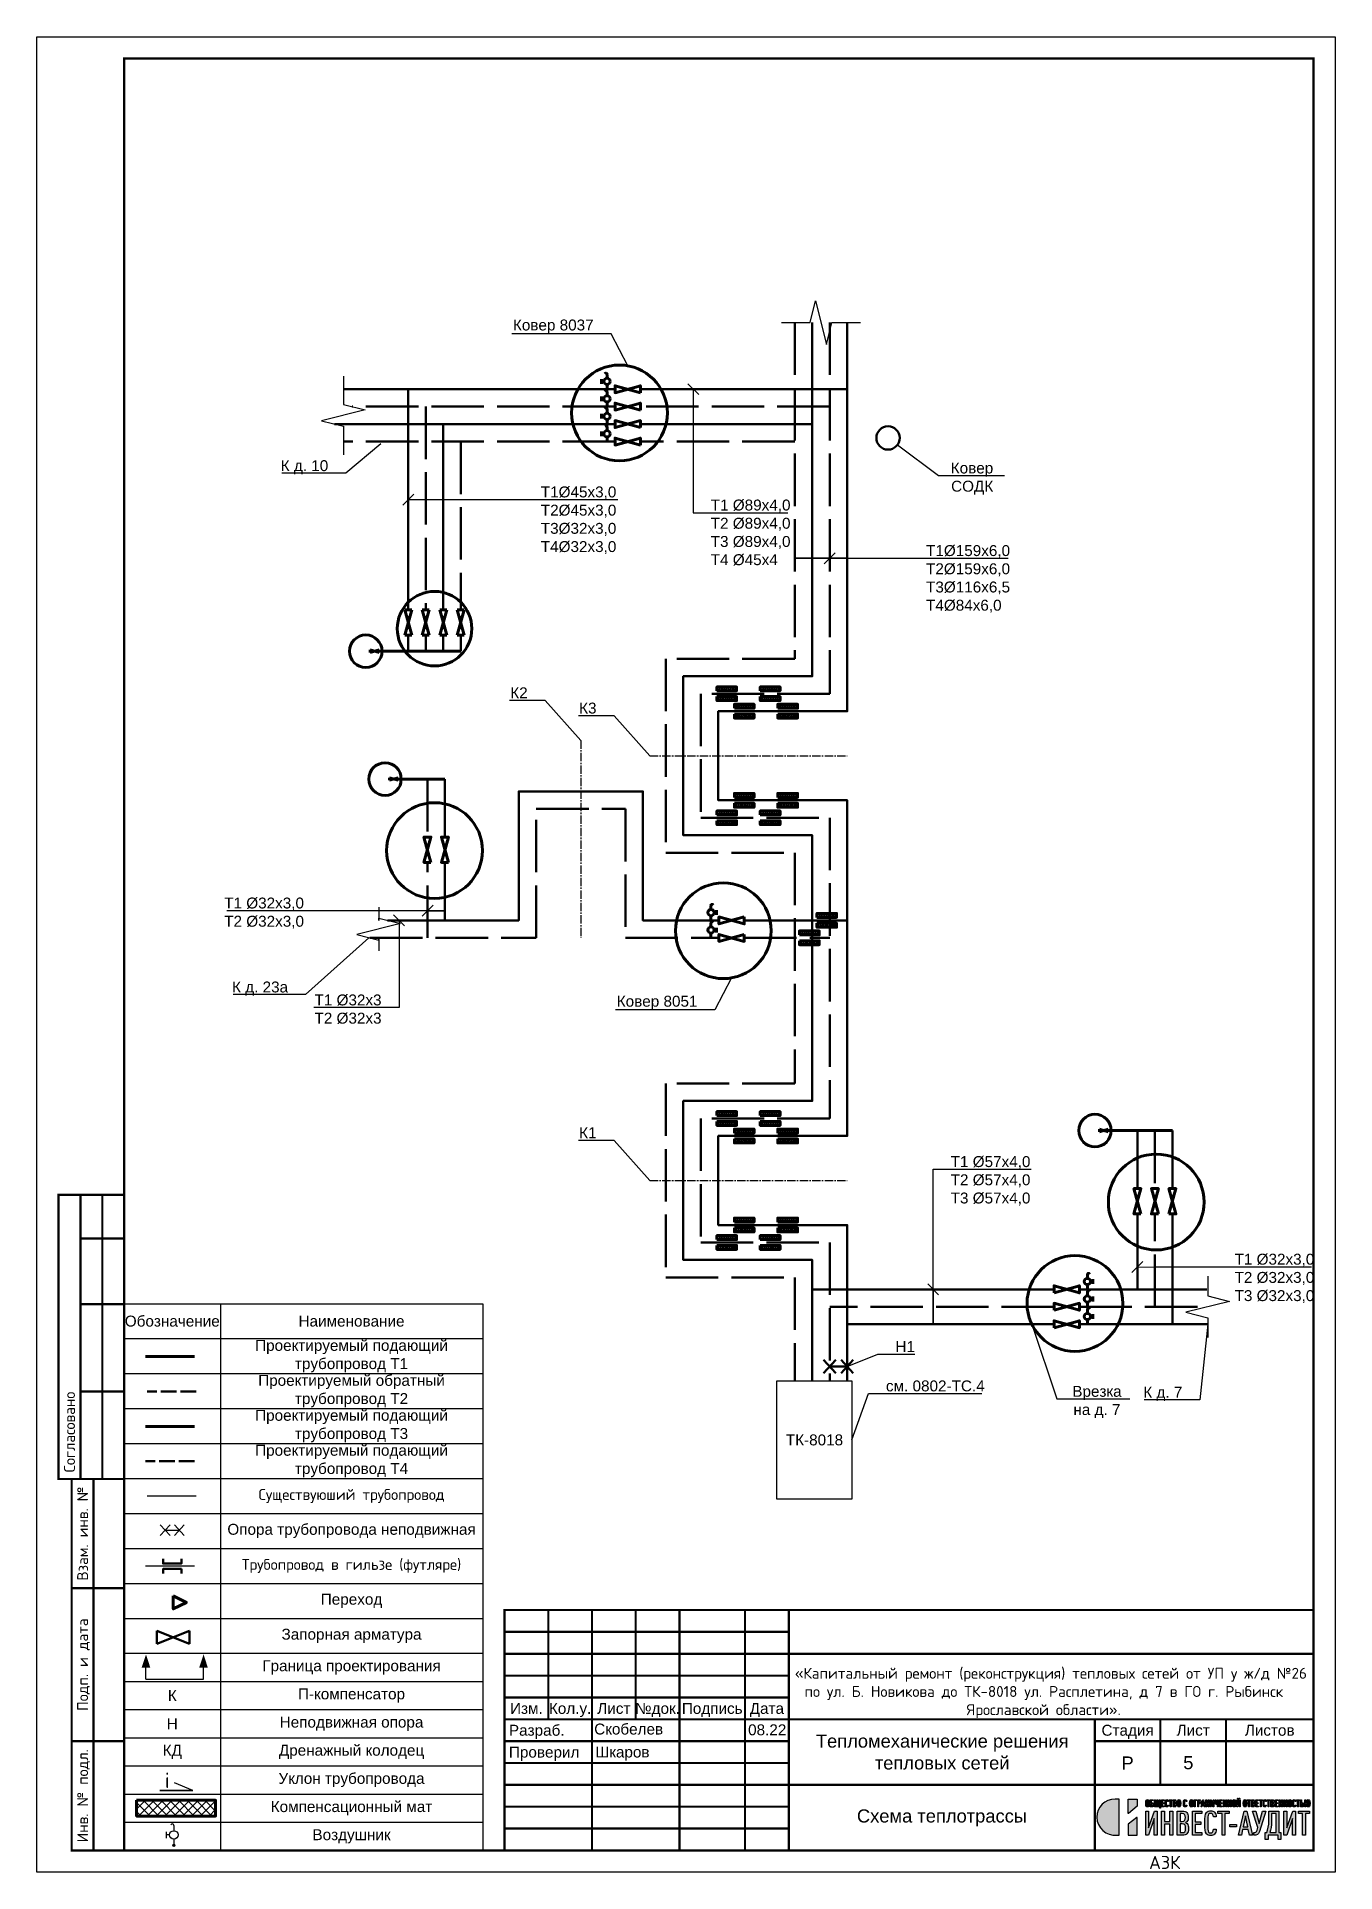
# Model space of a CAD drawing. Header units: millimetres. Extents: x 1990 to 7549, y 397 to 3825.
# Drawn here: x 2901.9 to 3198.9, y 1614.1 to 2034.1 of the extents above; entities that cross this region are included whole.
import ezdxf
from ezdxf import colors
from ezdxf.entities.mleader import LeaderData, LeaderLine
from ezdxf.enums import TextEntityAlignment as Align
from ezdxf.math import Vec2, Vec3

# ---------------------------------------------------------------- set-up
doc = ezdxf.new("R2010")
doc.units = ezdxf.units.MM
for name, pattern in [('ACAD_ISO02W100', [15, 12, -3]), ('CENTER2', [28.575, 19.05, -3.175, 3.175, -3.175]), ('ГОСТ 2.303 5', [24, 20, -1.5, 1, -1.5])]:
    doc.linetypes.add(name, pattern=pattern)
doc.layers.add('layer 1', color=7, linetype='Continuous')
doc.layers.add('Форматы', color=7, linetype='Continuous')
doc.layers.add('Основной', color=1, linetype='Continuous', lineweight=60)
doc.styles.add('-ISOCPEUR-', font='isocpeur.TTF')
doc.styles.get("Standard").update_dxf_attribs({"font": 'arial.ttf'})
pattern_1 = [(45, (2296.8671, 1301.20276), (-0.2525697, 0.2525697), []), (135, (2296.8671, 1301.20276), (-0.2525697, -0.2525697), [])]
pattern_2 = [(45, (2306.8024, 1301.20276), (-0.2525697, 0.2525697), []), (135, (2306.8024, 1301.20276), (-0.2525697, -0.2525697), [])]
pattern_3 = [(45, (2292.8671, 1297.20276), (-0.2525697, 0.2525697), []), (135, (2292.8671, 1297.20276), (-0.2525697, -0.2525697), [])]
pattern_4 = [(45, (2302.8024, 1297.20276), (-0.2525697, 0.2525697), []), (135, (2302.8024, 1297.20276), (-0.2525697, -0.2525697), [])]
pattern_5 = [(45, (2296.8671, 1398.38788), (-0.2525697, 0.2525697), []), (135, (2296.8671, 1398.38788), (-0.2525697, -0.2525697), [])]
pattern_6 = [(45, (2306.8024, 1398.38788), (-0.2525697, 0.2525697), []), (135, (2306.8024, 1398.38788), (-0.2525697, -0.2525697), [])]
pattern_7 = [(45, (2292.8671, 1394.38788), (-0.2525697, 0.2525697), []), (135, (2292.8671, 1394.38788), (-0.2525697, -0.2525697), [])]
pattern_8 = [(45, (2302.8024, 1394.38788), (-0.2525697, 0.2525697), []), (135, (2302.8024, 1394.38788), (-0.2525697, -0.2525697), [])]
pattern_9 = [(45, (2315.74154, 1370.9125), (-0.2525697, 0.2525697), []), (135, (2315.74154, 1370.9125), (-0.2525697, -0.2525697), [])]
pattern_10 = [(45, (2311.74154, 1366.9125), (-0.2525697, 0.2525697), []), (135, (2311.74154, 1366.9125), (-0.2525697, -0.2525697), [])]

msp = doc.modelspace()

# ---------------------------------------------------------------- texts
at = {"lineweight": 25, "insert": (3079.822, 1713.029), "char_height": 2.5, "attachment_point": 5}
msp.add_mtext_dynamic_manual_height_columns('ТК-8018', width=17.146, gutter_width=12.5, heights=[0], dxfattribs=at)

# ---------------------------------------------------------------- blocks, each defined once
blk = doc.blocks.new('Лого')
h = blk.add_hatch(color=151)
h.set_gradient(color1=(158, 191, 227), color2=(46, 54, 92), tint=1, name='HEMISPHERICAL')
edge = h.paths.add_edge_path()
edge.add_spline(control_points=[(0.349, 0.494), (-0.191, 0.447), (-0.657, 0.871), (-0.657, 1.415), (-0.657, 1.415), (-0.657, 1.925), (-0.243, 2.339), (0.267, 2.339), (0.267, 2.339), (0.267, 2.339), (0.471, 2.339), (0.471, 2.339), (0.471, 2.339), (0.479, 2.339), (0.485, 2.333), (0.485, 2.325), (0.485, 2.325), (0.485, 2.325), (0.485, 0.508), (0.485, 0.508), (0.485, 0.508), (0.485, 0.5), (0.479, 0.494), (0.471, 0.494), (0.471, 0.494), (0.471, 0.494), (0.35, 0.494), (0.35, 0.494), (0.35, 0.494), (0.35, 0.494), (0.349, 0.494), (0.349, 0.494)], knot_values=[0, 0, 0, 0, 0.111111, 0.111111, 0.111111, 0.111121, 0.222222, 0.222222, 0.222222, 0.222232, 0.333333, 0.333333, 0.333333, 0.333344, 0.444444, 0.444444, 0.444444, 0.444455, 0.555556, 0.555556, 0.555556, 0.555566, 0.666667, 0.666667, 0.666667, 0.666677, 0.777778, 0.777778, 0.777778, 0.777788, 1, 1, 1, 1], degree=3, periodic=0)
edge = h.paths.add_edge_path()
edge.add_spline(control_points=[(0.955, 1.604), (0.955, 1.604), (1.385, 1.966), (1.385, 1.966), (1.385, 1.966), (1.388, 1.969), (1.39, 1.972), (1.39, 1.976), (1.39, 1.976), (1.39, 1.976), (1.39, 2.325), (1.39, 2.325), (1.39, 2.325), (1.39, 2.333), (1.384, 2.339), (1.377, 2.339), (1.377, 2.339), (1.377, 2.339), (0.947, 2.339), (0.947, 2.339), (0.947, 2.339), (0.939, 2.339), (0.933, 2.333), (0.933, 2.325), (0.933, 2.325), (0.933, 2.325), (0.933, 1.614), (0.933, 1.614), (0.933, 1.614), (0.933, 1.609), (0.936, 1.604), (0.941, 1.602), (0.941, 1.602), (0.946, 1.6), (0.951, 1.601), (0.955, 1.604)], knot_values=[0, 0, 0, 0, 0.1, 0.1, 0.1, 0.10001, 0.2, 0.2, 0.2, 0.20001, 0.3, 0.3, 0.3, 0.30001, 0.4, 0.4, 0.4, 0.40001, 0.5, 0.5, 0.5, 0.50001, 0.6, 0.6, 0.6, 0.60001, 0.7, 0.7, 0.7, 0.70001, 0.8, 0.8, 0.8, 0.80001, 1, 1, 1, 1], degree=3, periodic=0)
edge = h.paths.add_edge_path()
edge.add_spline(control_points=[(0.938, 1.059), (0.938, 1.059), (1.369, 1.401), (1.369, 1.401), (1.369, 1.401), (1.373, 1.404), (1.378, 1.405), (1.383, 1.402), (1.383, 1.402), (1.387, 1.4), (1.39, 1.396), (1.39, 1.39), (1.39, 1.39), (1.39, 1.39), (1.39, 0.508), (1.39, 0.508), (1.39, 0.508), (1.39, 0.5), (1.384, 0.494), (1.377, 0.494), (1.377, 0.494), (1.377, 0.494), (0.947, 0.494), (0.947, 0.494), (0.947, 0.494), (0.939, 0.494), (0.933, 0.5), (0.933, 0.508), (0.933, 0.508), (0.933, 0.508), (0.933, 1.049), (0.933, 1.049), (0.933, 1.049), (0.933, 1.053), (0.935, 1.057), (0.938, 1.059)], knot_values=[0, 0, 0, 0, 0.1, 0.1, 0.1, 0.10001, 0.2, 0.2, 0.2, 0.20001, 0.3, 0.3, 0.3, 0.30001, 0.4, 0.4, 0.4, 0.40001, 0.5, 0.5, 0.5, 0.50001, 0.6, 0.6, 0.6, 0.60001, 0.7, 0.7, 0.7, 0.70001, 0.8, 0.8, 0.8, 0.80001, 1, 1, 1, 1], degree=3, periodic=0)
at = {"true_color": 0x2e365c}
h = blk.add_hatch(color=159, dxfattribs=at)
h.dxf.hatch_style = 1
edge = h.paths.add_edge_path()
edge.add_spline(control_points=[(10.169, 1.594), (10.169, 1.594), (10.169, 1.727), (10.169, 1.727), (10.169, 1.727), (10.169, 1.727), (9.605, 1.727), (9.605, 1.727), (9.605, 1.727), (9.605, 1.727), (9.605, 1.594), (9.605, 1.594), (9.605, 1.594), (9.605, 1.594), (9.813, 1.594), (9.813, 1.594), (9.813, 1.594), (9.813, 1.594), (9.813, 0.491), (9.813, 0.491), (9.813, 0.491), (9.813, 0.491), (9.962, 0.491), (9.962, 0.491), (9.962, 0.491), (9.962, 0.491), (9.962, 1.594), (9.962, 1.594), (9.962, 1.594), (9.962, 1.594), (10.169, 1.594), (10.169, 1.594)], knot_values=[0, 0, 0, 0, 0.111111, 0.111111, 0.111111, 0.111121, 0.222222, 0.222222, 0.222222, 0.222232, 0.333333, 0.333333, 0.333333, 0.333344, 0.444444, 0.444444, 0.444444, 0.444455, 0.555556, 0.555556, 0.555556, 0.555566, 0.666667, 0.666667, 0.666667, 0.666677, 0.777778, 0.777778, 0.777778, 0.777788, 1, 1, 1, 1], degree=3, periodic=0)
edge = h.paths.add_edge_path()
edge.add_spline(control_points=[(9.457, 0.491), (9.457, 0.491), (9.457, 1.727), (9.457, 1.727), (9.457, 1.727), (9.457, 1.727), (9.32, 1.727), (9.32, 1.727), (9.32, 1.727), (9.32, 1.727), (9.017, 0.868), (9.017, 0.868), (9.017, 0.868), (9.017, 0.868), (9.017, 1.727), (9.017, 1.727), (9.017, 1.727), (9.017, 1.727), (8.867, 1.727), (8.867, 1.727), (8.867, 1.727), (8.867, 1.727), (8.867, 0.491), (8.867, 0.491), (8.867, 0.491), (8.867, 0.491), (9.006, 0.491), (9.006, 0.491), (9.006, 0.491), (9.006, 0.491), (9.308, 1.349), (9.308, 1.349), (9.308, 1.349), (9.308, 1.349), (9.308, 0.491), (9.308, 0.491), (9.308, 0.491), (9.308, 0.491), (9.457, 0.491), (9.457, 0.491)], knot_values=[0, 0, 0, 0, 0.090909, 0.090909, 0.090909, 0.090919, 0.181818, 0.181818, 0.181818, 0.181828, 0.272727, 0.272727, 0.272727, 0.272738, 0.363636, 0.363636, 0.363636, 0.363647, 0.454545, 0.454545, 0.454545, 0.454556, 0.545455, 0.545455, 0.545455, 0.545465, 0.636364, 0.636364, 0.636364, 0.636374, 0.727273, 0.727273, 0.727273, 0.727283, 0.818182, 0.818182, 0.818182, 0.818192, 1, 1, 1, 1], degree=3, periodic=0)
edge = h.paths.add_edge_path(flags=16)
edge.add_spline(control_points=[(8.463, 0.625), (8.463, 0.625), (8.147, 0.625), (8.147, 0.625), (8.147, 0.625), (8.208, 0.788), (8.239, 0.974), (8.239, 1.198), (8.239, 1.198), (8.239, 1.198), (8.239, 1.594), (8.239, 1.594), (8.239, 1.594), (8.239, 1.594), (8.463, 1.594), (8.463, 1.594), (8.463, 1.594), (8.463, 1.594), (8.463, 0.625), (8.463, 0.625)], knot_values=[0, 0, 0, 0, 0.166667, 0.166667, 0.166667, 0.166677, 0.333333, 0.333333, 0.333333, 0.333344, 0.5, 0.5, 0.5, 0.50001, 0.666667, 0.666667, 0.666667, 0.666677, 1, 1, 1, 1], degree=3, periodic=0)
edge = h.paths.add_edge_path()
edge.add_spline(control_points=[(8.709, 0.271), (8.709, 0.271), (8.709, 0.625), (8.709, 0.625), (8.709, 0.625), (8.709, 0.625), (8.612, 0.625), (8.612, 0.625), (8.612, 0.625), (8.612, 0.625), (8.612, 1.727), (8.612, 1.727), (8.612, 1.727), (8.612, 1.727), (8.095, 1.727), (8.095, 1.727), (8.095, 1.727), (8.095, 1.727), (8.095, 1.231), (8.095, 1.231), (8.095, 1.231), (8.095, 0.988), (8.057, 0.792), (7.994, 0.625), (7.994, 0.625), (7.994, 0.625), (7.916, 0.625), (7.916, 0.625), (7.916, 0.625), (7.916, 0.625), (7.916, 0.271), (7.916, 0.271), (7.916, 0.271), (7.916, 0.271), (8.058, 0.271), (8.058, 0.271), (8.058, 0.271), (8.058, 0.271), (8.058, 0.491), (8.058, 0.491), (8.058, 0.491), (8.058, 0.491), (8.567, 0.491), (8.567, 0.491), (8.567, 0.491), (8.567, 0.491), (8.567, 0.271), (8.567, 0.271), (8.567, 0.271), (8.567, 0.271), (8.709, 0.271), (8.709, 0.271)], knot_values=[0, 0, 0, 0, 0.071429, 0.071429, 0.071429, 0.071439, 0.142857, 0.142857, 0.142857, 0.142867, 0.214286, 0.214286, 0.214286, 0.214296, 0.285714, 0.285714, 0.285714, 0.285725, 0.357143, 0.357143, 0.357143, 0.357153, 0.428571, 0.428571, 0.428571, 0.428582, 0.5, 0.5, 0.5, 0.50001, 0.571429, 0.571429, 0.571429, 0.571439, 0.642857, 0.642857, 0.642857, 0.642867, 0.714286, 0.714286, 0.714286, 0.714296, 0.785714, 0.785714, 0.785714, 0.785725, 0.857143, 0.857143, 0.857143, 0.857153, 1, 1, 1, 1], degree=3, periodic=0)
edge = h.paths.add_edge_path()
edge.add_spline(control_points=[(7.937, 1.727), (7.937, 1.727), (7.774, 1.727), (7.774, 1.727), (7.774, 1.727), (7.774, 1.727), (7.605, 1.097), (7.605, 1.097), (7.605, 1.097), (7.605, 1.097), (7.434, 1.727), (7.434, 1.727), (7.434, 1.727), (7.434, 1.727), (7.271, 1.727), (7.271, 1.727), (7.271, 1.727), (7.271, 1.727), (7.534, 0.891), (7.534, 0.891), (7.534, 0.891), (7.534, 0.891), (7.494, 0.754), (7.494, 0.754), (7.494, 0.754), (7.465, 0.651), (7.427, 0.625), (7.326, 0.625), (7.326, 0.625), (7.326, 0.625), (7.326, 0.491), (7.326, 0.491), (7.326, 0.491), (7.496, 0.491), (7.566, 0.524), (7.616, 0.688), (7.616, 0.688), (7.616, 0.688), (7.937, 1.727), (7.937, 1.727)], knot_values=[0, 0, 0, 0, 0.090909, 0.090909, 0.090909, 0.090919, 0.181818, 0.181818, 0.181818, 0.181828, 0.272727, 0.272727, 0.272727, 0.272738, 0.363636, 0.363636, 0.363636, 0.363647, 0.454545, 0.454545, 0.454545, 0.454556, 0.545455, 0.545455, 0.545455, 0.545465, 0.636364, 0.636364, 0.636364, 0.636374, 0.727273, 0.727273, 0.727273, 0.727283, 0.818182, 0.818182, 0.818182, 0.818192, 1, 1, 1, 1], degree=3, periodic=0)
edge = h.paths.add_edge_path(flags=16)
edge.add_spline(control_points=[(7.019, 0.917), (7.019, 0.917), (6.788, 0.917), (6.788, 0.917), (6.788, 0.917), (6.788, 0.917), (6.904, 1.486), (6.904, 1.486), (6.904, 1.486), (6.904, 1.486), (7.019, 0.917), (7.019, 0.917)], knot_values=[0, 0, 0, 0, 0.25, 0.25, 0.25, 0.25001, 0.5, 0.5, 0.5, 0.50001, 1, 1, 1, 1], degree=3, periodic=0)
edge = h.paths.add_edge_path()
edge.add_spline(control_points=[(7.264, 0.491), (7.264, 0.491), (6.977, 1.727), (6.977, 1.727), (6.977, 1.727), (6.977, 1.727), (6.833, 1.727), (6.833, 1.727), (6.833, 1.727), (6.833, 1.727), (6.545, 0.491), (6.545, 0.491), (6.545, 0.491), (6.545, 0.491), (6.701, 0.491), (6.701, 0.491), (6.701, 0.491), (6.701, 0.491), (6.76, 0.783), (6.76, 0.783), (6.76, 0.783), (6.76, 0.783), (7.047, 0.783), (7.047, 0.783), (7.047, 0.783), (7.047, 0.783), (7.106, 0.491), (7.106, 0.491), (7.106, 0.491), (7.106, 0.491), (7.264, 0.491), (7.264, 0.491)], knot_values=[0, 0, 0, 0, 0.111111, 0.111111, 0.111111, 0.111121, 0.222222, 0.222222, 0.222222, 0.222232, 0.333333, 0.333333, 0.333333, 0.333344, 0.444444, 0.444444, 0.444444, 0.444455, 0.555556, 0.555556, 0.555556, 0.555566, 0.666667, 0.666667, 0.666667, 0.666677, 0.777778, 0.777778, 0.777778, 0.777788, 1, 1, 1, 1], degree=3, periodic=0)
edge = h.paths.add_edge_path()
edge.add_spline(control_points=[(6.448, 0.915), (6.448, 0.915), (6.448, 1.049), (6.448, 1.049), (6.448, 1.049), (6.448, 1.049), (6.108, 1.049), (6.108, 1.049), (6.108, 1.049), (6.108, 1.049), (6.108, 0.915), (6.108, 0.915), (6.108, 0.915), (6.108, 0.915), (6.448, 0.915), (6.448, 0.915)], knot_values=[0, 0, 0, 0, 0.2, 0.2, 0.2, 0.20001, 0.4, 0.4, 0.4, 0.40001, 0.6, 0.6, 0.6, 0.60001, 1, 1, 1, 1], degree=3, periodic=0)
edge = h.paths.add_edge_path()
edge.add_spline(control_points=[(6.069, 1.594), (6.069, 1.594), (6.069, 1.727), (6.069, 1.727), (6.069, 1.727), (6.069, 1.727), (5.505, 1.727), (5.505, 1.727), (5.505, 1.727), (5.505, 1.727), (5.505, 1.594), (5.505, 1.594), (5.505, 1.594), (5.505, 1.594), (5.714, 1.594), (5.714, 1.594), (5.714, 1.594), (5.714, 1.594), (5.714, 0.491), (5.714, 0.491), (5.714, 0.491), (5.714, 0.491), (5.863, 0.491), (5.863, 0.491), (5.863, 0.491), (5.863, 0.491), (5.863, 1.594), (5.863, 1.594), (5.863, 1.594), (5.863, 1.594), (6.069, 1.594), (6.069, 1.594)], knot_values=[0, 0, 0, 0, 0.111111, 0.111111, 0.111111, 0.111121, 0.222222, 0.222222, 0.222222, 0.222232, 0.333333, 0.333333, 0.333333, 0.333344, 0.444444, 0.444444, 0.444444, 0.444455, 0.555556, 0.555556, 0.555556, 0.555566, 0.666667, 0.666667, 0.666667, 0.666677, 0.777778, 0.777778, 0.777778, 0.777788, 1, 1, 1, 1], degree=3, periodic=0)
edge = h.paths.add_edge_path()
edge.add_spline(control_points=[(5.42, 0.797), (5.42, 0.797), (5.273, 0.797), (5.273, 0.797), (5.273, 0.797), (5.271, 0.745), (5.261, 0.691), (5.233, 0.655), (5.233, 0.655), (5.214, 0.63), (5.183, 0.611), (5.136, 0.611), (5.136, 0.611), (5.087, 0.611), (5.054, 0.63), (5.033, 0.658), (5.033, 0.658), (4.99, 0.717), (4.983, 0.816), (4.983, 1.109), (4.983, 1.109), (4.983, 1.403), (4.99, 1.502), (5.033, 1.561), (5.033, 1.561), (5.054, 1.588), (5.087, 1.607), (5.136, 1.607), (5.136, 1.607), (5.183, 1.607), (5.214, 1.588), (5.233, 1.564), (5.233, 1.564), (5.262, 1.528), (5.271, 1.476), (5.273, 1.423), (5.273, 1.423), (5.273, 1.423), (5.42, 1.423), (5.42, 1.423), (5.42, 1.423), (5.419, 1.524), (5.389, 1.613), (5.332, 1.668), (5.332, 1.668), (5.283, 1.715), (5.223, 1.741), (5.136, 1.741), (5.136, 1.741), (5.039, 1.741), (4.971, 1.705), (4.924, 1.651), (4.924, 1.651), (4.842, 1.557), (4.834, 1.451), (4.834, 1.109), (4.834, 1.109), (4.834, 0.767), (4.842, 0.662), (4.924, 0.568), (4.924, 0.568), (4.971, 0.514), (5.039, 0.478), (5.136, 0.478), (5.136, 0.478), (5.217, 0.478), (5.278, 0.502), (5.327, 0.545), (5.327, 0.545), (5.387, 0.601), (5.419, 0.693), (5.42, 0.797)], knot_values=[0, 0, 0, 0, 0.052632, 0.052632, 0.052632, 0.052642, 0.105263, 0.105263, 0.105263, 0.105273, 0.157895, 0.157895, 0.157895, 0.157905, 0.210526, 0.210526, 0.210526, 0.210537, 0.263158, 0.263158, 0.263158, 0.263168, 0.315789, 0.315789, 0.315789, 0.3158, 0.368421, 0.368421, 0.368421, 0.368431, 0.421053, 0.421053, 0.421053, 0.421063, 0.473684, 0.473684, 0.473684, 0.473694, 0.526316, 0.526316, 0.526316, 0.526326, 0.578947, 0.578947, 0.578947, 0.578958, 0.631579, 0.631579, 0.631579, 0.631589, 0.684211, 0.684211, 0.684211, 0.684221, 0.736842, 0.736842, 0.736842, 0.736852, 0.789474, 0.789474, 0.789474, 0.789484, 0.842105, 0.842105, 0.842105, 0.842116, 0.894737, 0.894737, 0.894737, 0.894747, 1, 1, 1, 1], degree=3, periodic=0)
edge = h.paths.add_edge_path()
edge.add_spline(control_points=[(4.681, 0.491), (4.681, 0.491), (4.681, 0.625), (4.681, 0.625), (4.681, 0.625), (4.681, 0.625), (4.353, 0.625), (4.353, 0.625), (4.353, 0.625), (4.353, 0.625), (4.353, 1.045), (4.353, 1.045), (4.353, 1.045), (4.353, 1.045), (4.636, 1.045), (4.636, 1.045), (4.636, 1.045), (4.636, 1.045), (4.636, 1.179), (4.636, 1.179), (4.636, 1.179), (4.636, 1.179), (4.353, 1.179), (4.353, 1.179), (4.353, 1.179), (4.353, 1.179), (4.353, 1.594), (4.353, 1.594), (4.353, 1.594), (4.353, 1.594), (4.681, 1.594), (4.681, 1.594), (4.681, 1.594), (4.681, 1.594), (4.681, 1.727), (4.681, 1.727), (4.681, 1.727), (4.681, 1.727), (4.204, 1.727), (4.204, 1.727), (4.204, 1.727), (4.204, 1.727), (4.204, 0.491), (4.204, 0.491), (4.204, 0.491), (4.204, 0.491), (4.681, 0.491), (4.681, 0.491)], knot_values=[0, 0, 0, 0, 0.076923, 0.076923, 0.076923, 0.076933, 0.153846, 0.153846, 0.153846, 0.153856, 0.230769, 0.230769, 0.230769, 0.230779, 0.307692, 0.307692, 0.307692, 0.307703, 0.384615, 0.384615, 0.384615, 0.384626, 0.461538, 0.461538, 0.461538, 0.461549, 0.538462, 0.538462, 0.538462, 0.538472, 0.615385, 0.615385, 0.615385, 0.615395, 0.692308, 0.692308, 0.692308, 0.692318, 0.769231, 0.769231, 0.769231, 0.769241, 0.846154, 0.846154, 0.846154, 0.846164, 1, 1, 1, 1], degree=3, periodic=0)
edge = h.paths.add_edge_path(flags=16)
edge.add_spline(control_points=[(3.848, 1.396), (3.848, 1.255), (3.798, 1.198), (3.692, 1.198), (3.692, 1.198), (3.692, 1.198), (3.582, 1.198), (3.582, 1.198), (3.582, 1.198), (3.582, 1.198), (3.582, 1.594), (3.582, 1.594), (3.582, 1.594), (3.582, 1.594), (3.692, 1.594), (3.692, 1.594), (3.692, 1.594), (3.799, 1.594), (3.848, 1.545), (3.848, 1.396)], knot_values=[0, 0, 0, 0, 0.166667, 0.166667, 0.166667, 0.166677, 0.333333, 0.333333, 0.333333, 0.333344, 0.5, 0.5, 0.5, 0.50001, 0.666667, 0.666667, 0.666667, 0.666677, 1, 1, 1, 1], degree=3, periodic=0)
edge = h.paths.add_edge_path(flags=16)
edge.add_spline(control_points=[(3.857, 0.847), (3.857, 0.677), (3.803, 0.625), (3.69, 0.625), (3.69, 0.625), (3.69, 0.625), (3.582, 0.625), (3.582, 0.625), (3.582, 0.625), (3.582, 0.625), (3.582, 1.069), (3.582, 1.069), (3.582, 1.069), (3.582, 1.069), (3.69, 1.069), (3.69, 1.069), (3.69, 1.069), (3.801, 1.069), (3.857, 1.007), (3.857, 0.847)], knot_values=[0, 0, 0, 0, 0.166667, 0.166667, 0.166667, 0.166677, 0.333333, 0.333333, 0.333333, 0.333344, 0.5, 0.5, 0.5, 0.50001, 0.666667, 0.666667, 0.666667, 0.666677, 1, 1, 1, 1], degree=3, periodic=0)
edge = h.paths.add_edge_path()
edge.add_spline(control_points=[(4.006, 0.839), (4.006, 0.944), (3.995, 1.028), (3.931, 1.09), (3.931, 1.09), (3.91, 1.109), (3.883, 1.127), (3.855, 1.135), (3.855, 1.135), (3.879, 1.146), (3.903, 1.161), (3.924, 1.182), (3.924, 1.182), (3.985, 1.241), (3.997, 1.314), (3.997, 1.403), (3.997, 1.403), (3.997, 1.536), (3.978, 1.597), (3.924, 1.653), (3.924, 1.653), (3.874, 1.705), (3.808, 1.727), (3.699, 1.727), (3.699, 1.727), (3.699, 1.727), (3.433, 1.727), (3.433, 1.727), (3.433, 1.727), (3.433, 1.727), (3.433, 0.491), (3.433, 0.491), (3.433, 0.491), (3.433, 0.491), (3.699, 0.491), (3.699, 0.491), (3.699, 0.491), (3.808, 0.491), (3.876, 0.514), (3.926, 0.566), (3.926, 0.566), (3.982, 0.623), (4.006, 0.689), (4.006, 0.839)], knot_values=[0, 0, 0, 0, 0.083333, 0.083333, 0.083333, 0.083344, 0.166667, 0.166667, 0.166667, 0.166677, 0.25, 0.25, 0.25, 0.25001, 0.333333, 0.333333, 0.333333, 0.333344, 0.416667, 0.416667, 0.416667, 0.416677, 0.5, 0.5, 0.5, 0.50001, 0.583333, 0.583333, 0.583333, 0.583344, 0.666667, 0.666667, 0.666667, 0.666677, 0.75, 0.75, 0.75, 0.75001, 0.833333, 0.833333, 0.833333, 0.833344, 1, 1, 1, 1], degree=3, periodic=0)
edge = h.paths.add_edge_path()
edge.add_spline(control_points=[(3.211, 0.491), (3.211, 0.491), (3.211, 1.727), (3.211, 1.727), (3.211, 1.727), (3.211, 1.727), (3.062, 1.727), (3.062, 1.727), (3.062, 1.727), (3.062, 1.727), (3.062, 1.187), (3.062, 1.187), (3.062, 1.187), (3.062, 1.187), (2.787, 1.187), (2.787, 1.187), (2.787, 1.187), (2.787, 1.187), (2.787, 1.727), (2.787, 1.727), (2.787, 1.727), (2.787, 1.727), (2.638, 1.727), (2.638, 1.727), (2.638, 1.727), (2.638, 1.727), (2.638, 0.491), (2.638, 0.491), (2.638, 0.491), (2.638, 0.491), (2.787, 0.491), (2.787, 0.491), (2.787, 0.491), (2.787, 0.491), (2.787, 1.052), (2.787, 1.052), (2.787, 1.052), (2.787, 1.052), (3.062, 1.052), (3.062, 1.052), (3.062, 1.052), (3.062, 1.052), (3.062, 0.491), (3.062, 0.491), (3.062, 0.491), (3.062, 0.491), (3.211, 0.491), (3.211, 0.491)], knot_values=[0, 0, 0, 0, 0.076923, 0.076923, 0.076923, 0.076933, 0.153846, 0.153846, 0.153846, 0.153856, 0.230769, 0.230769, 0.230769, 0.230779, 0.307692, 0.307692, 0.307692, 0.307703, 0.384615, 0.384615, 0.384615, 0.384626, 0.461538, 0.461538, 0.461538, 0.461549, 0.538462, 0.538462, 0.538462, 0.538472, 0.615385, 0.615385, 0.615385, 0.615395, 0.692308, 0.692308, 0.692308, 0.692318, 0.769231, 0.769231, 0.769231, 0.769241, 0.846154, 0.846154, 0.846154, 0.846164, 1, 1, 1, 1], degree=3, periodic=0)
edge = h.paths.add_edge_path()
edge.add_spline(control_points=[(2.416, 0.491), (2.416, 0.491), (2.416, 1.727), (2.416, 1.727), (2.416, 1.727), (2.416, 1.727), (2.279, 1.727), (2.279, 1.727), (2.279, 1.727), (2.279, 1.727), (1.975, 0.868), (1.975, 0.868), (1.975, 0.868), (1.975, 0.868), (1.975, 1.727), (1.975, 1.727), (1.975, 1.727), (1.975, 1.727), (1.826, 1.727), (1.826, 1.727), (1.826, 1.727), (1.826, 1.727), (1.826, 0.491), (1.826, 0.491), (1.826, 0.491), (1.826, 0.491), (1.965, 0.491), (1.965, 0.491), (1.965, 0.491), (1.965, 0.491), (2.267, 1.349), (2.267, 1.349), (2.267, 1.349), (2.267, 1.349), (2.267, 0.491), (2.267, 0.491), (2.267, 0.491), (2.267, 0.491), (2.416, 0.491), (2.416, 0.491)], knot_values=[0, 0, 0, 0, 0.090909, 0.090909, 0.090909, 0.090919, 0.181818, 0.181818, 0.181818, 0.181828, 0.272727, 0.272727, 0.272727, 0.272738, 0.363636, 0.363636, 0.363636, 0.363647, 0.454545, 0.454545, 0.454545, 0.454556, 0.545455, 0.545455, 0.545455, 0.545465, 0.636364, 0.636364, 0.636364, 0.636374, 0.727273, 0.727273, 0.727273, 0.727283, 0.818182, 0.818182, 0.818182, 0.818192, 1, 1, 1, 1], degree=3, periodic=0)
edge = h.paths.add_edge_path(flags=16)
edge.add_spline(control_points=[(10.15, 2.121), (10.15, 2.035), (10.148, 2.006), (10.135, 1.989), (10.135, 1.989), (10.128, 1.981), (10.119, 1.975), (10.105, 1.975), (10.105, 1.975), (10.091, 1.975), (10.082, 1.981), (10.076, 1.989), (10.076, 1.989), (10.062, 2.006), (10.06, 2.035), (10.06, 2.121), (10.06, 2.121), (10.06, 2.207), (10.062, 2.235), (10.076, 2.253), (10.076, 2.253), (10.082, 2.261), (10.091, 2.266), (10.105, 2.266), (10.105, 2.266), (10.119, 2.266), (10.128, 2.261), (10.135, 2.253), (10.135, 2.253), (10.148, 2.235), (10.15, 2.207), (10.15, 2.121)], knot_values=[0, 0, 0, 0, 0.111111, 0.111111, 0.111111, 0.111121, 0.222222, 0.222222, 0.222222, 0.222232, 0.333333, 0.333333, 0.333333, 0.333344, 0.444444, 0.444444, 0.444444, 0.444455, 0.555556, 0.555556, 0.555556, 0.555566, 0.666667, 0.666667, 0.666667, 0.666677, 0.777778, 0.777778, 0.777778, 0.777788, 1, 1, 1, 1], degree=3, periodic=0)
edge = h.paths.add_edge_path()
edge.add_spline(control_points=[(9.974, 1.94), (9.974, 1.94), (9.974, 2.104), (9.974, 2.104), (9.974, 2.104), (9.974, 2.104), (10.017, 2.104), (10.017, 2.104), (10.017, 2.104), (10.017, 2.017), (10.021, 1.988), (10.043, 1.962), (10.043, 1.962), (10.057, 1.946), (10.077, 1.936), (10.105, 1.936), (10.105, 1.936), (10.134, 1.936), (10.153, 1.946), (10.167, 1.962), (10.167, 1.962), (10.19, 1.989), (10.194, 2.021), (10.194, 2.121), (10.194, 2.121), (10.194, 2.221), (10.191, 2.251), (10.167, 2.279), (10.167, 2.279), (10.153, 2.295), (10.134, 2.306), (10.105, 2.306), (10.105, 2.306), (10.077, 2.306), (10.057, 2.295), (10.043, 2.279), (10.043, 2.279), (10.022, 2.254), (10.017, 2.225), (10.017, 2.144), (10.017, 2.144), (10.017, 2.144), (9.974, 2.144), (9.974, 2.144), (9.974, 2.144), (9.974, 2.144), (9.974, 2.302), (9.974, 2.302), (9.974, 2.302), (9.974, 2.302), (9.93, 2.302), (9.93, 2.302), (9.93, 2.302), (9.93, 2.302), (9.93, 1.94), (9.93, 1.94), (9.93, 1.94), (9.93, 1.94), (9.974, 1.94), (9.974, 1.94)], knot_values=[0, 0, 0, 0, 0.0625, 0.0625, 0.0625, 0.06251, 0.125, 0.125, 0.125, 0.12501, 0.1875, 0.1875, 0.1875, 0.18751, 0.25, 0.25, 0.25, 0.25001, 0.3125, 0.3125, 0.3125, 0.31251, 0.375, 0.375, 0.375, 0.37501, 0.4375, 0.4375, 0.4375, 0.43751, 0.5, 0.5, 0.5, 0.50001, 0.5625, 0.5625, 0.5625, 0.56251, 0.625, 0.625, 0.625, 0.62501, 0.6875, 0.6875, 0.6875, 0.68751, 0.75, 0.75, 0.75, 0.75001, 0.8125, 0.8125, 0.8125, 0.81251, 0.875, 0.875, 0.875, 0.87501, 1, 1, 1, 1], degree=3, periodic=0)
edge = h.paths.add_edge_path(flags=16)
edge.add_spline(control_points=[(9.833, 2.046), (9.833, 1.997), (9.819, 1.979), (9.79, 1.979), (9.79, 1.979), (9.79, 1.979), (9.753, 1.979), (9.753, 1.979), (9.753, 1.979), (9.753, 1.979), (9.753, 2.112), (9.753, 2.112), (9.753, 2.112), (9.753, 2.112), (9.79, 2.112), (9.79, 2.112), (9.79, 2.112), (9.819, 2.112), (9.833, 2.094), (9.833, 2.046)], knot_values=[0, 0, 0, 0, 0.166667, 0.166667, 0.166667, 0.166677, 0.333333, 0.333333, 0.333333, 0.333344, 0.5, 0.5, 0.5, 0.50001, 0.666667, 0.666667, 0.666667, 0.666677, 1, 1, 1, 1], degree=3, periodic=0)
edge = h.paths.add_edge_path()
edge.add_spline(control_points=[(9.877, 2.046), (9.877, 2.125), (9.846, 2.151), (9.791, 2.151), (9.791, 2.151), (9.791, 2.151), (9.753, 2.151), (9.753, 2.151), (9.753, 2.151), (9.753, 2.151), (9.753, 2.302), (9.753, 2.302), (9.753, 2.302), (9.753, 2.302), (9.709, 2.302), (9.709, 2.302), (9.709, 2.302), (9.709, 2.302), (9.709, 1.94), (9.709, 1.94), (9.709, 1.94), (9.709, 1.94), (9.791, 1.94), (9.791, 1.94), (9.791, 1.94), (9.845, 1.94), (9.877, 1.966), (9.877, 2.046)], knot_values=[0, 0, 0, 0, 0.125, 0.125, 0.125, 0.12501, 0.25, 0.25, 0.25, 0.25001, 0.375, 0.375, 0.375, 0.37501, 0.5, 0.5, 0.5, 0.50001, 0.625, 0.625, 0.625, 0.62501, 0.75, 0.75, 0.75, 0.75001, 1, 1, 1, 1], degree=3, periodic=0)
edge = h.paths.add_edge_path()
edge.add_spline(control_points=[(9.666, 2.262), (9.666, 2.262), (9.666, 2.302), (9.666, 2.302), (9.666, 2.302), (9.666, 2.302), (9.501, 2.302), (9.501, 2.302), (9.501, 2.302), (9.501, 2.302), (9.501, 2.262), (9.501, 2.262), (9.501, 2.262), (9.501, 2.262), (9.562, 2.262), (9.562, 2.262), (9.562, 2.262), (9.562, 2.262), (9.562, 1.94), (9.562, 1.94), (9.562, 1.94), (9.562, 1.94), (9.606, 1.94), (9.606, 1.94), (9.606, 1.94), (9.606, 1.94), (9.606, 2.262), (9.606, 2.262), (9.606, 2.262), (9.606, 2.262), (9.666, 2.262), (9.666, 2.262)], knot_values=[0, 0, 0, 0, 0.111111, 0.111111, 0.111111, 0.111121, 0.222222, 0.222222, 0.222222, 0.222232, 0.333333, 0.333333, 0.333333, 0.333344, 0.444444, 0.444444, 0.444444, 0.444455, 0.555556, 0.555556, 0.555556, 0.555566, 0.666667, 0.666667, 0.666667, 0.666677, 0.777778, 0.777778, 0.777778, 0.777788, 1, 1, 1, 1], degree=3, periodic=0)
edge = h.paths.add_edge_path()
edge.add_spline(control_points=[(9.476, 2.029), (9.476, 2.029), (9.433, 2.029), (9.433, 2.029), (9.433, 2.029), (9.433, 2.014), (9.43, 1.998), (9.421, 1.988), (9.421, 1.988), (9.416, 1.981), (9.407, 1.975), (9.393, 1.975), (9.393, 1.975), (9.379, 1.975), (9.369, 1.981), (9.363, 1.989), (9.363, 1.989), (9.35, 2.006), (9.348, 2.035), (9.348, 2.121), (9.348, 2.121), (9.348, 2.207), (9.35, 2.235), (9.363, 2.253), (9.363, 2.253), (9.369, 2.261), (9.379, 2.266), (9.393, 2.266), (9.393, 2.266), (9.407, 2.266), (9.416, 2.261), (9.421, 2.254), (9.421, 2.254), (9.43, 2.243), (9.433, 2.228), (9.433, 2.213), (9.433, 2.213), (9.433, 2.213), (9.476, 2.213), (9.476, 2.213), (9.476, 2.213), (9.476, 2.242), (9.467, 2.268), (9.45, 2.284), (9.45, 2.284), (9.436, 2.298), (9.418, 2.306), (9.393, 2.306), (9.393, 2.306), (9.365, 2.306), (9.345, 2.295), (9.331, 2.279), (9.331, 2.279), (9.307, 2.252), (9.305, 2.221), (9.305, 2.121), (9.305, 2.121), (9.305, 2.021), (9.307, 1.99), (9.331, 1.962), (9.331, 1.962), (9.345, 1.946), (9.365, 1.936), (9.393, 1.936), (9.393, 1.936), (9.417, 1.936), (9.435, 1.943), (9.449, 1.956), (9.449, 1.956), (9.467, 1.972), (9.476, 1.999), (9.476, 2.029)], knot_values=[0, 0, 0, 0, 0.052632, 0.052632, 0.052632, 0.052642, 0.105263, 0.105263, 0.105263, 0.105273, 0.157895, 0.157895, 0.157895, 0.157905, 0.210526, 0.210526, 0.210526, 0.210537, 0.263158, 0.263158, 0.263158, 0.263168, 0.315789, 0.315789, 0.315789, 0.3158, 0.368421, 0.368421, 0.368421, 0.368431, 0.421053, 0.421053, 0.421053, 0.421063, 0.473684, 0.473684, 0.473684, 0.473694, 0.526316, 0.526316, 0.526316, 0.526326, 0.578947, 0.578947, 0.578947, 0.578958, 0.631579, 0.631579, 0.631579, 0.631589, 0.684211, 0.684211, 0.684211, 0.684221, 0.736842, 0.736842, 0.736842, 0.736852, 0.789474, 0.789474, 0.789474, 0.789484, 0.842105, 0.842105, 0.842105, 0.842116, 0.894737, 0.894737, 0.894737, 0.894747, 1, 1, 1, 1], degree=3, periodic=0)
edge = h.paths.add_edge_path(flags=16)
edge.add_spline(control_points=[(9.213, 2.121), (9.213, 2.035), (9.211, 2.006), (9.198, 1.989), (9.198, 1.989), (9.192, 1.981), (9.183, 1.975), (9.169, 1.975), (9.169, 1.975), (9.154, 1.975), (9.145, 1.981), (9.139, 1.989), (9.139, 1.989), (9.126, 2.006), (9.124, 2.035), (9.124, 2.121), (9.124, 2.121), (9.124, 2.207), (9.126, 2.235), (9.139, 2.253), (9.139, 2.253), (9.145, 2.261), (9.154, 2.266), (9.169, 2.266), (9.169, 2.266), (9.183, 2.266), (9.192, 2.261), (9.198, 2.253), (9.198, 2.253), (9.211, 2.235), (9.213, 2.207), (9.213, 2.121)], knot_values=[0, 0, 0, 0, 0.111111, 0.111111, 0.111111, 0.111121, 0.222222, 0.222222, 0.222222, 0.222232, 0.333333, 0.333333, 0.333333, 0.333344, 0.444444, 0.444444, 0.444444, 0.444455, 0.555556, 0.555556, 0.555556, 0.555566, 0.666667, 0.666667, 0.666667, 0.666677, 0.777778, 0.777778, 0.777778, 0.777788, 1, 1, 1, 1], degree=3, periodic=0)
edge = h.paths.add_edge_path()
edge.add_spline(control_points=[(9.257, 2.121), (9.257, 2.221), (9.254, 2.253), (9.23, 2.279), (9.23, 2.279), (9.216, 2.295), (9.197, 2.306), (9.169, 2.306), (9.169, 2.306), (9.14, 2.306), (9.121, 2.295), (9.107, 2.279), (9.107, 2.279), (9.083, 2.253), (9.08, 2.221), (9.08, 2.121), (9.08, 2.121), (9.08, 2.021), (9.083, 1.988), (9.107, 1.962), (9.107, 1.962), (9.121, 1.946), (9.14, 1.936), (9.169, 1.936), (9.169, 1.936), (9.197, 1.936), (9.216, 1.946), (9.23, 1.962), (9.23, 1.962), (9.254, 1.988), (9.257, 2.021), (9.257, 2.121)], knot_values=[0, 0, 0, 0, 0.111111, 0.111111, 0.111111, 0.111121, 0.222222, 0.222222, 0.222222, 0.222232, 0.333333, 0.333333, 0.333333, 0.333344, 0.444444, 0.444444, 0.444444, 0.444455, 0.555556, 0.555556, 0.555556, 0.555566, 0.666667, 0.666667, 0.666667, 0.666677, 0.777778, 0.777778, 0.777778, 0.777788, 1, 1, 1, 1], degree=3, periodic=0)
edge = h.paths.add_edge_path()
edge.add_spline(control_points=[(9.024, 1.94), (9.024, 1.94), (9.024, 2.302), (9.024, 2.302), (9.024, 2.302), (9.024, 2.302), (8.98, 2.302), (8.98, 2.302), (8.98, 2.302), (8.98, 2.302), (8.98, 2.144), (8.98, 2.144), (8.98, 2.144), (8.98, 2.144), (8.9, 2.144), (8.9, 2.144), (8.9, 2.144), (8.9, 2.144), (8.9, 2.302), (8.9, 2.302), (8.9, 2.302), (8.9, 2.302), (8.856, 2.302), (8.856, 2.302), (8.856, 2.302), (8.856, 2.302), (8.856, 1.94), (8.856, 1.94), (8.856, 1.94), (8.856, 1.94), (8.9, 1.94), (8.9, 1.94), (8.9, 1.94), (8.9, 1.94), (8.9, 2.104), (8.9, 2.104), (8.9, 2.104), (8.9, 2.104), (8.98, 2.104), (8.98, 2.104), (8.98, 2.104), (8.98, 2.104), (8.98, 1.94), (8.98, 1.94), (8.98, 1.94), (8.98, 1.94), (9.024, 1.94), (9.024, 1.94)], knot_values=[0, 0, 0, 0, 0.076923, 0.076923, 0.076923, 0.076933, 0.153846, 0.153846, 0.153846, 0.153856, 0.230769, 0.230769, 0.230769, 0.230779, 0.307692, 0.307692, 0.307692, 0.307703, 0.384615, 0.384615, 0.384615, 0.384626, 0.461538, 0.461538, 0.461538, 0.461549, 0.538462, 0.538462, 0.538462, 0.538472, 0.615385, 0.615385, 0.615385, 0.615395, 0.692308, 0.692308, 0.692308, 0.692318, 0.769231, 0.769231, 0.769231, 0.769241, 0.846154, 0.846154, 0.846154, 0.846164, 1, 1, 1, 1], degree=3, periodic=0)
edge = h.paths.add_edge_path()
edge.add_spline(control_points=[(8.791, 1.94), (8.791, 1.94), (8.791, 2.302), (8.791, 2.302), (8.791, 2.302), (8.791, 2.302), (8.747, 2.302), (8.747, 2.302), (8.747, 2.302), (8.747, 2.302), (8.747, 2.144), (8.747, 2.144), (8.747, 2.144), (8.747, 2.144), (8.667, 2.144), (8.667, 2.144), (8.667, 2.144), (8.667, 2.144), (8.667, 2.302), (8.667, 2.302), (8.667, 2.302), (8.667, 2.302), (8.624, 2.302), (8.624, 2.302), (8.624, 2.302), (8.624, 2.302), (8.624, 1.94), (8.624, 1.94), (8.624, 1.94), (8.624, 1.94), (8.667, 1.94), (8.667, 1.94), (8.667, 1.94), (8.667, 1.94), (8.667, 2.104), (8.667, 2.104), (8.667, 2.104), (8.667, 2.104), (8.747, 2.104), (8.747, 2.104), (8.747, 2.104), (8.747, 2.104), (8.747, 1.94), (8.747, 1.94), (8.747, 1.94), (8.747, 1.94), (8.791, 1.94), (8.791, 1.94)], knot_values=[0, 0, 0, 0, 0.076923, 0.076923, 0.076923, 0.076933, 0.153846, 0.153846, 0.153846, 0.153856, 0.230769, 0.230769, 0.230769, 0.230779, 0.307692, 0.307692, 0.307692, 0.307703, 0.384615, 0.384615, 0.384615, 0.384626, 0.461538, 0.461538, 0.461538, 0.461549, 0.538462, 0.538462, 0.538462, 0.538472, 0.615385, 0.615385, 0.615385, 0.615395, 0.692308, 0.692308, 0.692308, 0.692318, 0.769231, 0.769231, 0.769231, 0.769241, 0.846154, 0.846154, 0.846154, 0.846164, 1, 1, 1, 1], degree=3, periodic=0)
edge = h.paths.add_edge_path()
edge.add_spline(control_points=[(8.57, 1.94), (8.57, 1.94), (8.57, 1.979), (8.57, 1.979), (8.57, 1.979), (8.57, 1.979), (8.474, 1.979), (8.474, 1.979), (8.474, 1.979), (8.474, 1.979), (8.474, 2.102), (8.474, 2.102), (8.474, 2.102), (8.474, 2.102), (8.557, 2.102), (8.557, 2.102), (8.557, 2.102), (8.557, 2.102), (8.557, 2.141), (8.557, 2.141), (8.557, 2.141), (8.557, 2.141), (8.474, 2.141), (8.474, 2.141), (8.474, 2.141), (8.474, 2.141), (8.474, 2.262), (8.474, 2.262), (8.474, 2.262), (8.474, 2.262), (8.57, 2.262), (8.57, 2.262), (8.57, 2.262), (8.57, 2.262), (8.57, 2.302), (8.57, 2.302), (8.57, 2.302), (8.57, 2.302), (8.431, 2.302), (8.431, 2.302), (8.431, 2.302), (8.431, 2.302), (8.431, 1.94), (8.431, 1.94), (8.431, 1.94), (8.431, 1.94), (8.57, 1.94), (8.57, 1.94)], knot_values=[0, 0, 0, 0, 0.076923, 0.076923, 0.076923, 0.076933, 0.153846, 0.153846, 0.153846, 0.153856, 0.230769, 0.230769, 0.230769, 0.230779, 0.307692, 0.307692, 0.307692, 0.307703, 0.384615, 0.384615, 0.384615, 0.384626, 0.461538, 0.461538, 0.461538, 0.461549, 0.538462, 0.538462, 0.538462, 0.538472, 0.615385, 0.615385, 0.615385, 0.615395, 0.692308, 0.692308, 0.692308, 0.692318, 0.769231, 0.769231, 0.769231, 0.769241, 0.846154, 0.846154, 0.846154, 0.846164, 1, 1, 1, 1], degree=3, periodic=0)
edge = h.paths.add_edge_path(flags=16)
edge.add_spline(control_points=[(8.326, 2.205), (8.326, 2.163), (8.312, 2.147), (8.281, 2.147), (8.281, 2.147), (8.281, 2.147), (8.249, 2.147), (8.249, 2.147), (8.249, 2.147), (8.249, 2.147), (8.249, 2.262), (8.249, 2.262), (8.249, 2.262), (8.249, 2.262), (8.281, 2.262), (8.281, 2.262), (8.281, 2.262), (8.312, 2.262), (8.326, 2.248), (8.326, 2.205)], knot_values=[0, 0, 0, 0, 0.166667, 0.166667, 0.166667, 0.166677, 0.333333, 0.333333, 0.333333, 0.333344, 0.5, 0.5, 0.5, 0.50001, 0.666667, 0.666667, 0.666667, 0.666677, 1, 1, 1, 1], degree=3, periodic=0)
edge = h.paths.add_edge_path(flags=16)
edge.add_spline(control_points=[(8.329, 2.044), (8.329, 1.994), (8.313, 1.979), (8.28, 1.979), (8.28, 1.979), (8.28, 1.979), (8.249, 1.979), (8.249, 1.979), (8.249, 1.979), (8.249, 1.979), (8.249, 2.109), (8.249, 2.109), (8.249, 2.109), (8.249, 2.109), (8.28, 2.109), (8.28, 2.109), (8.28, 2.109), (8.313, 2.109), (8.329, 2.091), (8.329, 2.044)], knot_values=[0, 0, 0, 0, 0.166667, 0.166667, 0.166667, 0.166677, 0.333333, 0.333333, 0.333333, 0.333344, 0.5, 0.5, 0.5, 0.50001, 0.666667, 0.666667, 0.666667, 0.666677, 1, 1, 1, 1], degree=3, periodic=0)
edge = h.paths.add_edge_path()
edge.add_spline(control_points=[(8.373, 2.041), (8.373, 2.072), (8.37, 2.097), (8.351, 2.115), (8.351, 2.115), (8.345, 2.121), (8.337, 2.126), (8.328, 2.128), (8.328, 2.128), (8.336, 2.131), (8.343, 2.136), (8.349, 2.142), (8.349, 2.142), (8.367, 2.159), (8.37, 2.181), (8.37, 2.207), (8.37, 2.207), (8.37, 2.246), (8.364, 2.263), (8.349, 2.28), (8.349, 2.28), (8.334, 2.295), (8.315, 2.302), (8.283, 2.302), (8.283, 2.302), (8.283, 2.302), (8.205, 2.302), (8.205, 2.302), (8.205, 2.302), (8.205, 2.302), (8.205, 1.94), (8.205, 1.94), (8.205, 1.94), (8.205, 1.94), (8.283, 1.94), (8.283, 1.94), (8.283, 1.94), (8.315, 1.94), (8.335, 1.946), (8.349, 1.962), (8.349, 1.962), (8.365, 1.978), (8.373, 1.998), (8.373, 2.041)], knot_values=[0, 0, 0, 0, 0.083333, 0.083333, 0.083333, 0.083344, 0.166667, 0.166667, 0.166667, 0.166677, 0.25, 0.25, 0.25, 0.25001, 0.333333, 0.333333, 0.333333, 0.333344, 0.416667, 0.416667, 0.416667, 0.416677, 0.5, 0.5, 0.5, 0.50001, 0.583333, 0.583333, 0.583333, 0.583344, 0.666667, 0.666667, 0.666667, 0.666677, 0.75, 0.75, 0.75, 0.75001, 0.833333, 0.833333, 0.833333, 0.833344, 1, 1, 1, 1], degree=3, periodic=0)
edge = h.paths.add_edge_path()
edge.add_spline(control_points=[(8.162, 2.262), (8.162, 2.262), (8.162, 2.302), (8.162, 2.302), (8.162, 2.302), (8.162, 2.302), (7.997, 2.302), (7.997, 2.302), (7.997, 2.302), (7.997, 2.302), (7.997, 2.262), (7.997, 2.262), (7.997, 2.262), (7.997, 2.262), (8.058, 2.262), (8.058, 2.262), (8.058, 2.262), (8.058, 2.262), (8.058, 1.94), (8.058, 1.94), (8.058, 1.94), (8.058, 1.94), (8.101, 1.94), (8.101, 1.94), (8.101, 1.94), (8.101, 1.94), (8.101, 2.262), (8.101, 2.262), (8.101, 2.262), (8.101, 2.262), (8.162, 2.262), (8.162, 2.262)], knot_values=[0, 0, 0, 0, 0.111111, 0.111111, 0.111111, 0.111121, 0.222222, 0.222222, 0.222222, 0.222232, 0.333333, 0.333333, 0.333333, 0.333344, 0.444444, 0.444444, 0.444444, 0.444455, 0.555556, 0.555556, 0.555556, 0.555566, 0.666667, 0.666667, 0.666667, 0.666677, 0.777778, 0.777778, 0.777778, 0.777788, 1, 1, 1, 1], degree=3, periodic=0)
edge = h.paths.add_edge_path()
edge.add_spline(control_points=[(7.972, 2.029), (7.972, 2.029), (7.929, 2.029), (7.929, 2.029), (7.929, 2.029), (7.928, 2.014), (7.925, 1.998), (7.917, 1.988), (7.917, 1.988), (7.911, 1.981), (7.902, 1.975), (7.889, 1.975), (7.889, 1.975), (7.874, 1.975), (7.865, 1.981), (7.859, 1.989), (7.859, 1.989), (7.846, 2.006), (7.844, 2.035), (7.844, 2.121), (7.844, 2.121), (7.844, 2.207), (7.846, 2.235), (7.859, 2.253), (7.859, 2.253), (7.865, 2.261), (7.874, 2.266), (7.889, 2.266), (7.889, 2.266), (7.902, 2.266), (7.911, 2.261), (7.917, 2.254), (7.917, 2.254), (7.926, 2.243), (7.928, 2.228), (7.929, 2.213), (7.929, 2.213), (7.929, 2.213), (7.972, 2.213), (7.972, 2.213), (7.972, 2.213), (7.971, 2.242), (7.963, 2.268), (7.946, 2.284), (7.946, 2.284), (7.932, 2.298), (7.914, 2.306), (7.889, 2.306), (7.889, 2.306), (7.86, 2.306), (7.84, 2.295), (7.827, 2.279), (7.827, 2.279), (7.803, 2.252), (7.8, 2.221), (7.8, 2.121), (7.8, 2.121), (7.8, 2.021), (7.803, 1.99), (7.827, 1.962), (7.827, 1.962), (7.84, 1.946), (7.86, 1.936), (7.889, 1.936), (7.889, 1.936), (7.912, 1.936), (7.93, 1.943), (7.944, 1.956), (7.944, 1.956), (7.962, 1.972), (7.971, 1.999), (7.972, 2.029)], knot_values=[0, 0, 0, 0, 0.052632, 0.052632, 0.052632, 0.052642, 0.105263, 0.105263, 0.105263, 0.105273, 0.157895, 0.157895, 0.157895, 0.157905, 0.210526, 0.210526, 0.210526, 0.210537, 0.263158, 0.263158, 0.263158, 0.263168, 0.315789, 0.315789, 0.315789, 0.3158, 0.368421, 0.368421, 0.368421, 0.368431, 0.421053, 0.421053, 0.421053, 0.421063, 0.473684, 0.473684, 0.473684, 0.473694, 0.526316, 0.526316, 0.526316, 0.526326, 0.578947, 0.578947, 0.578947, 0.578958, 0.631579, 0.631579, 0.631579, 0.631589, 0.684211, 0.684211, 0.684211, 0.684221, 0.736842, 0.736842, 0.736842, 0.736852, 0.789474, 0.789474, 0.789474, 0.789484, 0.842105, 0.842105, 0.842105, 0.842116, 0.894737, 0.894737, 0.894737, 0.894747, 1, 1, 1, 1], degree=3, periodic=0)
edge = h.paths.add_edge_path()
edge.add_spline(control_points=[(7.771, 2.262), (7.771, 2.262), (7.771, 2.302), (7.771, 2.302), (7.771, 2.302), (7.771, 2.302), (7.606, 2.302), (7.606, 2.302), (7.606, 2.302), (7.606, 2.302), (7.606, 2.262), (7.606, 2.262), (7.606, 2.262), (7.606, 2.262), (7.667, 2.262), (7.667, 2.262), (7.667, 2.262), (7.667, 2.262), (7.667, 1.94), (7.667, 1.94), (7.667, 1.94), (7.667, 1.94), (7.71, 1.94), (7.71, 1.94), (7.71, 1.94), (7.71, 1.94), (7.71, 2.262), (7.71, 2.262), (7.71, 2.262), (7.71, 2.262), (7.771, 2.262), (7.771, 2.262)], knot_values=[0, 0, 0, 0, 0.111111, 0.111111, 0.111111, 0.111121, 0.222222, 0.222222, 0.222222, 0.222232, 0.333333, 0.333333, 0.333333, 0.333344, 0.444444, 0.444444, 0.444444, 0.444455, 0.555556, 0.555556, 0.555556, 0.555566, 0.666667, 0.666667, 0.666667, 0.666677, 0.777778, 0.777778, 0.777778, 0.777788, 1, 1, 1, 1], degree=3, periodic=0)
edge = h.paths.add_edge_path()
edge.add_spline(control_points=[(7.574, 1.94), (7.574, 1.94), (7.574, 1.979), (7.574, 1.979), (7.574, 1.979), (7.574, 1.979), (7.478, 1.979), (7.478, 1.979), (7.478, 1.979), (7.478, 1.979), (7.478, 2.102), (7.478, 2.102), (7.478, 2.102), (7.478, 2.102), (7.561, 2.102), (7.561, 2.102), (7.561, 2.102), (7.561, 2.102), (7.561, 2.141), (7.561, 2.141), (7.561, 2.141), (7.561, 2.141), (7.478, 2.141), (7.478, 2.141), (7.478, 2.141), (7.478, 2.141), (7.478, 2.262), (7.478, 2.262), (7.478, 2.262), (7.478, 2.262), (7.574, 2.262), (7.574, 2.262), (7.574, 2.262), (7.574, 2.262), (7.574, 2.302), (7.574, 2.302), (7.574, 2.302), (7.574, 2.302), (7.434, 2.302), (7.434, 2.302), (7.434, 2.302), (7.434, 2.302), (7.434, 1.94), (7.434, 1.94), (7.434, 1.94), (7.434, 1.94), (7.574, 1.94), (7.574, 1.94)], knot_values=[0, 0, 0, 0, 0.076923, 0.076923, 0.076923, 0.076933, 0.153846, 0.153846, 0.153846, 0.153856, 0.230769, 0.230769, 0.230769, 0.230779, 0.307692, 0.307692, 0.307692, 0.307703, 0.384615, 0.384615, 0.384615, 0.384626, 0.461538, 0.461538, 0.461538, 0.461549, 0.538462, 0.538462, 0.538462, 0.538472, 0.615385, 0.615385, 0.615385, 0.615395, 0.692308, 0.692308, 0.692308, 0.692318, 0.769231, 0.769231, 0.769231, 0.769241, 0.846154, 0.846154, 0.846154, 0.846164, 1, 1, 1, 1], degree=3, periodic=0)
edge = h.paths.add_edge_path(flags=16)
edge.add_spline(control_points=[(7.33, 2.205), (7.33, 2.163), (7.316, 2.147), (7.285, 2.147), (7.285, 2.147), (7.285, 2.147), (7.253, 2.147), (7.253, 2.147), (7.253, 2.147), (7.253, 2.147), (7.253, 2.262), (7.253, 2.262), (7.253, 2.262), (7.253, 2.262), (7.285, 2.262), (7.285, 2.262), (7.285, 2.262), (7.316, 2.262), (7.33, 2.248), (7.33, 2.205)], knot_values=[0, 0, 0, 0, 0.166667, 0.166667, 0.166667, 0.166677, 0.333333, 0.333333, 0.333333, 0.333344, 0.5, 0.5, 0.5, 0.50001, 0.666667, 0.666667, 0.666667, 0.666677, 1, 1, 1, 1], degree=3, periodic=0)
edge = h.paths.add_edge_path(flags=16)
edge.add_spline(control_points=[(7.333, 2.044), (7.333, 1.994), (7.317, 1.979), (7.284, 1.979), (7.284, 1.979), (7.284, 1.979), (7.253, 1.979), (7.253, 1.979), (7.253, 1.979), (7.253, 1.979), (7.253, 2.109), (7.253, 2.109), (7.253, 2.109), (7.253, 2.109), (7.284, 2.109), (7.284, 2.109), (7.284, 2.109), (7.317, 2.109), (7.333, 2.091), (7.333, 2.044)], knot_values=[0, 0, 0, 0, 0.166667, 0.166667, 0.166667, 0.166677, 0.333333, 0.333333, 0.333333, 0.333344, 0.5, 0.5, 0.5, 0.50001, 0.666667, 0.666667, 0.666667, 0.666677, 1, 1, 1, 1], degree=3, periodic=0)
edge = h.paths.add_edge_path()
edge.add_spline(control_points=[(7.377, 2.041), (7.377, 2.072), (7.374, 2.097), (7.355, 2.115), (7.355, 2.115), (7.349, 2.121), (7.341, 2.126), (7.332, 2.128), (7.332, 2.128), (7.339, 2.131), (7.347, 2.136), (7.353, 2.142), (7.353, 2.142), (7.37, 2.159), (7.374, 2.181), (7.374, 2.207), (7.374, 2.207), (7.374, 2.246), (7.368, 2.263), (7.353, 2.28), (7.353, 2.28), (7.338, 2.295), (7.319, 2.302), (7.287, 2.302), (7.287, 2.302), (7.287, 2.302), (7.209, 2.302), (7.209, 2.302), (7.209, 2.302), (7.209, 2.302), (7.209, 1.94), (7.209, 1.94), (7.209, 1.94), (7.209, 1.94), (7.287, 1.94), (7.287, 1.94), (7.287, 1.94), (7.319, 1.94), (7.338, 1.946), (7.353, 1.962), (7.353, 1.962), (7.369, 1.978), (7.377, 1.998), (7.377, 2.041)], knot_values=[0, 0, 0, 0, 0.083333, 0.083333, 0.083333, 0.083344, 0.166667, 0.166667, 0.166667, 0.166677, 0.25, 0.25, 0.25, 0.25001, 0.333333, 0.333333, 0.333333, 0.333344, 0.416667, 0.416667, 0.416667, 0.416677, 0.5, 0.5, 0.5, 0.50001, 0.583333, 0.583333, 0.583333, 0.583344, 0.666667, 0.666667, 0.666667, 0.666677, 0.75, 0.75, 0.75, 0.75001, 0.833333, 0.833333, 0.833333, 0.833344, 1, 1, 1, 1], degree=3, periodic=0)
edge = h.paths.add_edge_path()
edge.add_spline(control_points=[(7.166, 2.262), (7.166, 2.262), (7.166, 2.302), (7.166, 2.302), (7.166, 2.302), (7.166, 2.302), (7.001, 2.302), (7.001, 2.302), (7.001, 2.302), (7.001, 2.302), (7.001, 2.262), (7.001, 2.262), (7.001, 2.262), (7.001, 2.262), (7.062, 2.262), (7.062, 2.262), (7.062, 2.262), (7.062, 2.262), (7.062, 1.94), (7.062, 1.94), (7.062, 1.94), (7.062, 1.94), (7.105, 1.94), (7.105, 1.94), (7.105, 1.94), (7.105, 1.94), (7.105, 2.262), (7.105, 2.262), (7.105, 2.262), (7.105, 2.262), (7.166, 2.262), (7.166, 2.262)], knot_values=[0, 0, 0, 0, 0.111111, 0.111111, 0.111111, 0.111121, 0.222222, 0.222222, 0.222222, 0.222232, 0.333333, 0.333333, 0.333333, 0.333344, 0.444444, 0.444444, 0.444444, 0.444455, 0.555556, 0.555556, 0.555556, 0.555566, 0.666667, 0.666667, 0.666667, 0.666677, 0.777778, 0.777778, 0.777778, 0.777788, 1, 1, 1, 1], degree=3, periodic=0)
edge = h.paths.add_edge_path(flags=16)
edge.add_spline(control_points=[(6.928, 2.121), (6.928, 2.035), (6.925, 2.006), (6.912, 1.989), (6.912, 1.989), (6.906, 1.981), (6.897, 1.975), (6.883, 1.975), (6.883, 1.975), (6.869, 1.975), (6.859, 1.981), (6.853, 1.989), (6.853, 1.989), (6.84, 2.006), (6.838, 2.035), (6.838, 2.121), (6.838, 2.121), (6.838, 2.207), (6.84, 2.235), (6.853, 2.253), (6.853, 2.253), (6.859, 2.261), (6.869, 2.266), (6.883, 2.266), (6.883, 2.266), (6.897, 2.266), (6.906, 2.261), (6.912, 2.253), (6.912, 2.253), (6.925, 2.235), (6.928, 2.207), (6.928, 2.121)], knot_values=[0, 0, 0, 0, 0.111111, 0.111111, 0.111111, 0.111121, 0.222222, 0.222222, 0.222222, 0.222232, 0.333333, 0.333333, 0.333333, 0.333344, 0.444444, 0.444444, 0.444444, 0.444455, 0.555556, 0.555556, 0.555556, 0.555566, 0.666667, 0.666667, 0.666667, 0.666677, 0.777778, 0.777778, 0.777778, 0.777788, 1, 1, 1, 1], degree=3, periodic=0)
edge = h.paths.add_edge_path()
edge.add_spline(control_points=[(6.971, 2.121), (6.971, 2.221), (6.968, 2.253), (6.945, 2.279), (6.945, 2.279), (6.931, 2.295), (6.911, 2.306), (6.883, 2.306), (6.883, 2.306), (6.854, 2.306), (6.835, 2.295), (6.821, 2.279), (6.821, 2.279), (6.798, 2.253), (6.794, 2.221), (6.794, 2.121), (6.794, 2.121), (6.794, 2.021), (6.798, 1.988), (6.821, 1.962), (6.821, 1.962), (6.835, 1.946), (6.854, 1.936), (6.883, 1.936), (6.883, 1.936), (6.911, 1.936), (6.931, 1.946), (6.945, 1.962), (6.945, 1.962), (6.968, 1.988), (6.971, 2.021), (6.971, 2.121)], knot_values=[0, 0, 0, 0, 0.111111, 0.111111, 0.111111, 0.111121, 0.222222, 0.222222, 0.222222, 0.222232, 0.333333, 0.333333, 0.333333, 0.333344, 0.444444, 0.444444, 0.444444, 0.444455, 0.555556, 0.555556, 0.555556, 0.555566, 0.666667, 0.666667, 0.666667, 0.666677, 0.777778, 0.777778, 0.777778, 0.777788, 1, 1, 1, 1], degree=3, periodic=0)
edge = h.paths.add_edge_path()
edge.add_spline(control_points=[(6.643, 1.94), (6.643, 1.94), (6.643, 2.302), (6.643, 2.302), (6.643, 2.302), (6.643, 2.302), (6.603, 2.302), (6.603, 2.302), (6.603, 2.302), (6.603, 2.302), (6.514, 2.05), (6.514, 2.05), (6.514, 2.05), (6.514, 2.05), (6.514, 2.302), (6.514, 2.302), (6.514, 2.302), (6.514, 2.302), (6.47, 2.302), (6.47, 2.302), (6.47, 2.302), (6.47, 2.302), (6.47, 1.94), (6.47, 1.94), (6.47, 1.94), (6.47, 1.94), (6.511, 1.94), (6.511, 1.94), (6.511, 1.94), (6.511, 1.94), (6.599, 2.191), (6.599, 2.191), (6.599, 2.191), (6.599, 2.191), (6.599, 1.94), (6.599, 1.94), (6.599, 1.94), (6.599, 1.94), (6.643, 1.94), (6.643, 1.94)], knot_values=[0, 0, 0, 0, 0.090909, 0.090909, 0.090909, 0.090919, 0.181818, 0.181818, 0.181818, 0.181828, 0.272727, 0.272727, 0.272727, 0.272738, 0.363636, 0.363636, 0.363636, 0.363647, 0.454545, 0.454545, 0.454545, 0.454556, 0.545455, 0.545455, 0.545455, 0.545465, 0.636364, 0.636364, 0.636364, 0.636374, 0.727273, 0.727273, 0.727273, 0.727283, 0.818182, 0.818182, 0.818182, 0.818192, 1, 1, 1, 1], degree=3, periodic=0)
edge = h.paths.add_edge_path(flags=16)
edge.add_spline(control_points=[(6.37, 2.121), (6.37, 2.035), (6.368, 2.006), (6.355, 1.989), (6.355, 1.989), (6.349, 1.981), (6.34, 1.975), (6.326, 1.975), (6.326, 1.975), (6.311, 1.975), (6.302, 1.981), (6.296, 1.989), (6.296, 1.989), (6.283, 2.006), (6.281, 2.035), (6.281, 2.121), (6.281, 2.121), (6.281, 2.207), (6.283, 2.235), (6.296, 2.253), (6.296, 2.253), (6.302, 2.261), (6.311, 2.266), (6.326, 2.266), (6.326, 2.266), (6.34, 2.266), (6.349, 2.261), (6.355, 2.253), (6.355, 2.253), (6.368, 2.235), (6.37, 2.207), (6.37, 2.121)], knot_values=[0, 0, 0, 0, 0.111111, 0.111111, 0.111111, 0.111121, 0.222222, 0.222222, 0.222222, 0.222232, 0.333333, 0.333333, 0.333333, 0.333344, 0.444444, 0.444444, 0.444444, 0.444455, 0.555556, 0.555556, 0.555556, 0.555566, 0.666667, 0.666667, 0.666667, 0.666677, 0.777778, 0.777778, 0.777778, 0.777788, 1, 1, 1, 1], degree=3, periodic=0)
edge = h.paths.add_edge_path()
edge.add_spline(control_points=[(6.414, 2.121), (6.414, 2.221), (6.411, 2.253), (6.388, 2.279), (6.388, 2.279), (6.373, 2.295), (6.354, 2.306), (6.326, 2.306), (6.326, 2.306), (6.297, 2.306), (6.278, 2.295), (6.264, 2.279), (6.264, 2.279), (6.24, 2.253), (6.237, 2.221), (6.237, 2.121), (6.237, 2.121), (6.237, 2.021), (6.24, 1.988), (6.264, 1.962), (6.264, 1.962), (6.278, 1.946), (6.297, 1.936), (6.326, 1.936), (6.326, 1.936), (6.354, 1.936), (6.373, 1.946), (6.388, 1.962), (6.388, 1.962), (6.411, 1.988), (6.414, 2.021), (6.414, 2.121)], knot_values=[0, 0, 0, 0, 0.111111, 0.111111, 0.111111, 0.111121, 0.222222, 0.222222, 0.222222, 0.222232, 0.333333, 0.333333, 0.333333, 0.333344, 0.444444, 0.444444, 0.444444, 0.444455, 0.555556, 0.555556, 0.555556, 0.555566, 0.666667, 0.666667, 0.666667, 0.666677, 0.777778, 0.777778, 0.777778, 0.777788, 1, 1, 1, 1], degree=3, periodic=0)
edge = h.paths.add_edge_path()
edge.add_spline(control_points=[(6.181, 1.94), (6.181, 1.94), (6.181, 2.302), (6.181, 2.302), (6.181, 2.302), (6.181, 2.302), (6.137, 2.302), (6.137, 2.302), (6.137, 2.302), (6.137, 2.302), (6.137, 2.144), (6.137, 2.144), (6.137, 2.144), (6.137, 2.144), (6.057, 2.144), (6.057, 2.144), (6.057, 2.144), (6.057, 2.144), (6.057, 2.302), (6.057, 2.302), (6.057, 2.302), (6.057, 2.302), (6.013, 2.302), (6.013, 2.302), (6.013, 2.302), (6.013, 2.302), (6.013, 1.94), (6.013, 1.94), (6.013, 1.94), (6.013, 1.94), (6.057, 1.94), (6.057, 1.94), (6.057, 1.94), (6.057, 1.94), (6.057, 2.104), (6.057, 2.104), (6.057, 2.104), (6.057, 2.104), (6.137, 2.104), (6.137, 2.104), (6.137, 2.104), (6.137, 2.104), (6.137, 1.94), (6.137, 1.94), (6.137, 1.94), (6.137, 1.94), (6.181, 1.94), (6.181, 1.94)], knot_values=[0, 0, 0, 0, 0.076923, 0.076923, 0.076923, 0.076933, 0.153846, 0.153846, 0.153846, 0.153856, 0.230769, 0.230769, 0.230769, 0.230779, 0.307692, 0.307692, 0.307692, 0.307703, 0.384615, 0.384615, 0.384615, 0.384626, 0.461538, 0.461538, 0.461538, 0.461549, 0.538462, 0.538462, 0.538462, 0.538472, 0.615385, 0.615385, 0.615385, 0.615395, 0.692308, 0.692308, 0.692308, 0.692318, 0.769231, 0.769231, 0.769231, 0.769241, 0.846154, 0.846154, 0.846154, 0.846164, 1, 1, 1, 1], degree=3, periodic=0)
edge = h.paths.add_edge_path()
edge.add_spline(control_points=[(5.948, 1.94), (5.948, 1.94), (5.948, 2.302), (5.948, 2.302), (5.948, 2.302), (5.948, 2.302), (5.905, 2.302), (5.905, 2.302), (5.905, 2.302), (5.905, 2.302), (5.905, 2.144), (5.905, 2.144), (5.905, 2.144), (5.905, 2.144), (5.824, 2.144), (5.824, 2.144), (5.824, 2.144), (5.824, 2.144), (5.824, 2.302), (5.824, 2.302), (5.824, 2.302), (5.824, 2.302), (5.781, 2.302), (5.781, 2.302), (5.781, 2.302), (5.781, 2.302), (5.781, 1.94), (5.781, 1.94), (5.781, 1.94), (5.781, 1.94), (5.824, 1.94), (5.824, 1.94), (5.824, 1.94), (5.824, 1.94), (5.824, 2.104), (5.824, 2.104), (5.824, 2.104), (5.824, 2.104), (5.905, 2.104), (5.905, 2.104), (5.905, 2.104), (5.905, 2.104), (5.905, 1.94), (5.905, 1.94), (5.905, 1.94), (5.905, 1.94), (5.948, 1.94), (5.948, 1.94)], knot_values=[0, 0, 0, 0, 0.076923, 0.076923, 0.076923, 0.076933, 0.153846, 0.153846, 0.153846, 0.153856, 0.230769, 0.230769, 0.230769, 0.230779, 0.307692, 0.307692, 0.307692, 0.307703, 0.384615, 0.384615, 0.384615, 0.384626, 0.461538, 0.461538, 0.461538, 0.461549, 0.538462, 0.538462, 0.538462, 0.538472, 0.615385, 0.615385, 0.615385, 0.615395, 0.692308, 0.692308, 0.692308, 0.692318, 0.769231, 0.769231, 0.769231, 0.769241, 0.846154, 0.846154, 0.846154, 0.846164, 1, 1, 1, 1], degree=3, periodic=0)
edge = h.paths.add_edge_path()
edge.add_spline(control_points=[(5.727, 1.94), (5.727, 1.94), (5.727, 1.979), (5.727, 1.979), (5.727, 1.979), (5.727, 1.979), (5.631, 1.979), (5.631, 1.979), (5.631, 1.979), (5.631, 1.979), (5.631, 2.102), (5.631, 2.102), (5.631, 2.102), (5.631, 2.102), (5.714, 2.102), (5.714, 2.102), (5.714, 2.102), (5.714, 2.102), (5.714, 2.141), (5.714, 2.141), (5.714, 2.141), (5.714, 2.141), (5.631, 2.141), (5.631, 2.141), (5.631, 2.141), (5.631, 2.141), (5.631, 2.262), (5.631, 2.262), (5.631, 2.262), (5.631, 2.262), (5.727, 2.262), (5.727, 2.262), (5.727, 2.262), (5.727, 2.262), (5.727, 2.302), (5.727, 2.302), (5.727, 2.302), (5.727, 2.302), (5.588, 2.302), (5.588, 2.302), (5.588, 2.302), (5.588, 2.302), (5.588, 1.94), (5.588, 1.94), (5.588, 1.94), (5.588, 1.94), (5.727, 1.94), (5.727, 1.94)], knot_values=[0, 0, 0, 0, 0.076923, 0.076923, 0.076923, 0.076933, 0.153846, 0.153846, 0.153846, 0.153856, 0.230769, 0.230769, 0.230769, 0.230779, 0.307692, 0.307692, 0.307692, 0.307703, 0.384615, 0.384615, 0.384615, 0.384626, 0.461538, 0.461538, 0.461538, 0.461549, 0.538462, 0.538462, 0.538462, 0.538472, 0.615385, 0.615385, 0.615385, 0.615395, 0.692308, 0.692308, 0.692308, 0.692318, 0.769231, 0.769231, 0.769231, 0.769241, 0.846154, 0.846154, 0.846154, 0.846164, 1, 1, 1, 1], degree=3, periodic=0)
edge = h.paths.add_edge_path()
edge.add_spline(control_points=[(5.523, 1.94), (5.523, 1.94), (5.523, 2.302), (5.523, 2.302), (5.523, 2.302), (5.523, 2.302), (5.479, 2.302), (5.479, 2.302), (5.479, 2.302), (5.479, 2.302), (5.479, 2.109), (5.479, 2.109), (5.479, 2.109), (5.466, 2.106), (5.455, 2.105), (5.44, 2.105), (5.44, 2.105), (5.416, 2.105), (5.401, 2.114), (5.401, 2.153), (5.401, 2.153), (5.401, 2.153), (5.401, 2.302), (5.401, 2.302), (5.401, 2.302), (5.401, 2.302), (5.358, 2.302), (5.358, 2.302), (5.358, 2.302), (5.358, 2.302), (5.358, 2.149), (5.358, 2.149), (5.358, 2.149), (5.358, 2.087), (5.384, 2.066), (5.434, 2.066), (5.434, 2.066), (5.448, 2.066), (5.463, 2.067), (5.479, 2.07), (5.479, 2.07), (5.479, 2.07), (5.479, 1.94), (5.479, 1.94), (5.479, 1.94), (5.479, 1.94), (5.523, 1.94), (5.523, 1.94)], knot_values=[0, 0, 0, 0, 0.076923, 0.076923, 0.076923, 0.076933, 0.153846, 0.153846, 0.153846, 0.153856, 0.230769, 0.230769, 0.230769, 0.230779, 0.307692, 0.307692, 0.307692, 0.307703, 0.384615, 0.384615, 0.384615, 0.384626, 0.461538, 0.461538, 0.461538, 0.461549, 0.538462, 0.538462, 0.538462, 0.538472, 0.615385, 0.615385, 0.615385, 0.615395, 0.692308, 0.692308, 0.692308, 0.692318, 0.769231, 0.769231, 0.769231, 0.769241, 0.846154, 0.846154, 0.846154, 0.846164, 1, 1, 1, 1], degree=3, periodic=0)
edge = h.paths.add_edge_path()
edge.add_spline(control_points=[(5.295, 1.94), (5.295, 1.94), (5.295, 2.302), (5.295, 2.302), (5.295, 2.302), (5.295, 2.302), (5.254, 2.302), (5.254, 2.302), (5.254, 2.302), (5.254, 2.302), (5.166, 2.05), (5.166, 2.05), (5.166, 2.05), (5.166, 2.05), (5.166, 2.302), (5.166, 2.302), (5.166, 2.302), (5.166, 2.302), (5.122, 2.302), (5.122, 2.302), (5.122, 2.302), (5.122, 2.302), (5.122, 1.94), (5.122, 1.94), (5.122, 1.94), (5.122, 1.94), (5.163, 1.94), (5.163, 1.94), (5.163, 1.94), (5.163, 1.94), (5.251, 2.191), (5.251, 2.191), (5.251, 2.191), (5.251, 2.191), (5.251, 1.94), (5.251, 1.94), (5.251, 1.94), (5.251, 1.94), (5.295, 1.94), (5.295, 1.94)], knot_values=[0, 0, 0, 0, 0.090909, 0.090909, 0.090909, 0.090919, 0.181818, 0.181818, 0.181818, 0.181828, 0.272727, 0.272727, 0.272727, 0.272738, 0.363636, 0.363636, 0.363636, 0.363647, 0.454545, 0.454545, 0.454545, 0.454556, 0.545455, 0.545455, 0.545455, 0.545465, 0.636364, 0.636364, 0.636364, 0.636374, 0.727273, 0.727273, 0.727273, 0.727283, 0.818182, 0.818182, 0.818182, 0.818192, 1, 1, 1, 1], degree=3, periodic=0)
edge = h.paths.add_edge_path()
edge.add_spline(control_points=[(5.057, 1.94), (5.057, 1.94), (5.057, 2.302), (5.057, 2.302), (5.057, 2.302), (5.057, 2.302), (5.013, 2.302), (5.013, 2.302), (5.013, 2.302), (5.013, 2.302), (5.013, 2.144), (5.013, 2.144), (5.013, 2.144), (5.013, 2.144), (4.933, 2.144), (4.933, 2.144), (4.933, 2.144), (4.933, 2.144), (4.933, 2.302), (4.933, 2.302), (4.933, 2.302), (4.933, 2.302), (4.889, 2.302), (4.889, 2.302), (4.889, 2.302), (4.889, 2.302), (4.889, 1.94), (4.889, 1.94), (4.889, 1.94), (4.889, 1.94), (4.933, 1.94), (4.933, 1.94), (4.933, 1.94), (4.933, 1.94), (4.933, 2.104), (4.933, 2.104), (4.933, 2.104), (4.933, 2.104), (5.013, 2.104), (5.013, 2.104), (5.013, 2.104), (5.013, 2.104), (5.013, 1.94), (5.013, 1.94), (5.013, 1.94), (5.013, 1.94), (5.057, 1.94), (5.057, 1.94)], knot_values=[0, 0, 0, 0, 0.076923, 0.076923, 0.076923, 0.076933, 0.153846, 0.153846, 0.153846, 0.153856, 0.230769, 0.230769, 0.230769, 0.230779, 0.307692, 0.307692, 0.307692, 0.307703, 0.384615, 0.384615, 0.384615, 0.384626, 0.461538, 0.461538, 0.461538, 0.461549, 0.538462, 0.538462, 0.538462, 0.538472, 0.615385, 0.615385, 0.615385, 0.615395, 0.692308, 0.692308, 0.692308, 0.692318, 0.769231, 0.769231, 0.769231, 0.769241, 0.846154, 0.846154, 0.846154, 0.846164, 1, 1, 1, 1], degree=3, periodic=0)
edge = h.paths.add_edge_path(flags=16)
edge.add_spline(control_points=[(4.783, 2.064), (4.783, 2.064), (4.715, 2.064), (4.715, 2.064), (4.715, 2.064), (4.715, 2.064), (4.749, 2.231), (4.749, 2.231), (4.749, 2.231), (4.749, 2.231), (4.783, 2.064), (4.783, 2.064)], knot_values=[0, 0, 0, 0, 0.25, 0.25, 0.25, 0.25001, 0.5, 0.5, 0.5, 0.50001, 1, 1, 1, 1], degree=3, periodic=0)
edge = h.paths.add_edge_path()
edge.add_spline(control_points=[(4.854, 1.94), (4.854, 1.94), (4.77, 2.302), (4.77, 2.302), (4.77, 2.302), (4.77, 2.302), (4.728, 2.302), (4.728, 2.302), (4.728, 2.302), (4.728, 2.302), (4.644, 1.94), (4.644, 1.94), (4.644, 1.94), (4.644, 1.94), (4.69, 1.94), (4.69, 1.94), (4.69, 1.94), (4.69, 1.94), (4.707, 2.025), (4.707, 2.025), (4.707, 2.025), (4.707, 2.025), (4.791, 2.025), (4.791, 2.025), (4.791, 2.025), (4.791, 2.025), (4.808, 1.94), (4.808, 1.94), (4.808, 1.94), (4.808, 1.94), (4.854, 1.94), (4.854, 1.94)], knot_values=[0, 0, 0, 0, 0.111111, 0.111111, 0.111111, 0.111121, 0.222222, 0.222222, 0.222222, 0.222232, 0.333333, 0.333333, 0.333333, 0.333344, 0.444444, 0.444444, 0.444444, 0.444455, 0.555556, 0.555556, 0.555556, 0.555566, 0.666667, 0.666667, 0.666667, 0.666677, 0.777778, 0.777778, 0.777778, 0.777788, 1, 1, 1, 1], degree=3, periodic=0)
edge = h.paths.add_edge_path(flags=16)
edge.add_spline(control_points=[(4.602, 2.196), (4.602, 2.148), (4.588, 2.13), (4.558, 2.13), (4.558, 2.13), (4.558, 2.13), (4.522, 2.13), (4.522, 2.13), (4.522, 2.13), (4.522, 2.13), (4.522, 2.262), (4.522, 2.262), (4.522, 2.262), (4.522, 2.262), (4.558, 2.262), (4.558, 2.262), (4.558, 2.262), (4.588, 2.262), (4.602, 2.245), (4.602, 2.196)], knot_values=[0, 0, 0, 0, 0.166667, 0.166667, 0.166667, 0.166677, 0.333333, 0.333333, 0.333333, 0.333344, 0.5, 0.5, 0.5, 0.50001, 0.666667, 0.666667, 0.666667, 0.666677, 1, 1, 1, 1], degree=3, periodic=0)
edge = h.paths.add_edge_path()
edge.add_spline(control_points=[(4.645, 2.196), (4.645, 2.276), (4.614, 2.302), (4.56, 2.302), (4.56, 2.302), (4.56, 2.302), (4.478, 2.302), (4.478, 2.302), (4.478, 2.302), (4.478, 2.302), (4.478, 1.94), (4.478, 1.94), (4.478, 1.94), (4.478, 1.94), (4.522, 1.94), (4.522, 1.94), (4.522, 1.94), (4.522, 1.94), (4.522, 2.091), (4.522, 2.091), (4.522, 2.091), (4.522, 2.091), (4.56, 2.091), (4.56, 2.091), (4.56, 2.091), (4.613, 2.091), (4.645, 2.117), (4.645, 2.196)], knot_values=[0, 0, 0, 0, 0.125, 0.125, 0.125, 0.12501, 0.25, 0.25, 0.25, 0.25001, 0.375, 0.375, 0.375, 0.37501, 0.5, 0.5, 0.5, 0.50001, 0.625, 0.625, 0.625, 0.62501, 0.75, 0.75, 0.75, 0.75001, 1, 1, 1, 1], degree=3, periodic=0)
edge = h.paths.add_edge_path()
edge.add_spline(control_points=[(4.434, 2.262), (4.434, 2.262), (4.434, 2.302), (4.434, 2.302), (4.434, 2.302), (4.434, 2.302), (4.297, 2.302), (4.297, 2.302), (4.297, 2.302), (4.297, 2.302), (4.297, 1.94), (4.297, 1.94), (4.297, 1.94), (4.297, 1.94), (4.341, 1.94), (4.341, 1.94), (4.341, 1.94), (4.341, 1.94), (4.341, 2.262), (4.341, 2.262), (4.341, 2.262), (4.341, 2.262), (4.434, 2.262), (4.434, 2.262)], knot_values=[0, 0, 0, 0, 0.142857, 0.142857, 0.142857, 0.142867, 0.285714, 0.285714, 0.285714, 0.285725, 0.428571, 0.428571, 0.428571, 0.428582, 0.571429, 0.571429, 0.571429, 0.571439, 0.714286, 0.714286, 0.714286, 0.714296, 1, 1, 1, 1], degree=3, periodic=0)
edge = h.paths.add_edge_path(flags=16)
edge.add_spline(control_points=[(4.197, 2.121), (4.197, 2.035), (4.194, 2.006), (4.182, 1.989), (4.182, 1.989), (4.176, 1.981), (4.167, 1.975), (4.152, 1.975), (4.152, 1.975), (4.138, 1.975), (4.128, 1.981), (4.122, 1.989), (4.122, 1.989), (4.11, 2.006), (4.108, 2.035), (4.108, 2.121), (4.108, 2.121), (4.108, 2.207), (4.11, 2.235), (4.122, 2.253), (4.122, 2.253), (4.128, 2.261), (4.138, 2.266), (4.152, 2.266), (4.152, 2.266), (4.167, 2.266), (4.176, 2.261), (4.182, 2.253), (4.182, 2.253), (4.194, 2.235), (4.197, 2.207), (4.197, 2.121)], knot_values=[0, 0, 0, 0, 0.111111, 0.111111, 0.111111, 0.111121, 0.222222, 0.222222, 0.222222, 0.222232, 0.333333, 0.333333, 0.333333, 0.333344, 0.444444, 0.444444, 0.444444, 0.444455, 0.555556, 0.555556, 0.555556, 0.555566, 0.666667, 0.666667, 0.666667, 0.666677, 0.777778, 0.777778, 0.777778, 0.777788, 1, 1, 1, 1], degree=3, periodic=0)
edge = h.paths.add_edge_path()
edge.add_spline(control_points=[(4.241, 2.121), (4.241, 2.221), (4.238, 2.253), (4.214, 2.279), (4.214, 2.279), (4.2, 2.295), (4.181, 2.306), (4.152, 2.306), (4.152, 2.306), (4.124, 2.306), (4.105, 2.295), (4.09, 2.279), (4.09, 2.279), (4.067, 2.253), (4.064, 2.221), (4.064, 2.121), (4.064, 2.121), (4.064, 2.021), (4.067, 1.988), (4.09, 1.962), (4.09, 1.962), (4.105, 1.946), (4.124, 1.936), (4.152, 1.936), (4.152, 1.936), (4.181, 1.936), (4.2, 1.946), (4.214, 1.962), (4.214, 1.962), (4.238, 1.988), (4.241, 2.021), (4.241, 2.121)], knot_values=[0, 0, 0, 0, 0.111111, 0.111111, 0.111111, 0.111121, 0.222222, 0.222222, 0.222222, 0.222232, 0.333333, 0.333333, 0.333333, 0.333344, 0.444444, 0.444444, 0.444444, 0.444455, 0.555556, 0.555556, 0.555556, 0.555566, 0.666667, 0.666667, 0.666667, 0.666677, 0.777778, 0.777778, 0.777778, 0.777788, 1, 1, 1, 1], degree=3, periodic=0)
edge = h.paths.add_edge_path()
edge.add_spline(control_points=[(3.926, 2.029), (3.926, 2.029), (3.883, 2.029), (3.883, 2.029), (3.883, 2.029), (3.882, 2.014), (3.879, 1.998), (3.871, 1.988), (3.871, 1.988), (3.865, 1.981), (3.856, 1.975), (3.842, 1.975), (3.842, 1.975), (3.828, 1.975), (3.819, 1.981), (3.812, 1.989), (3.812, 1.989), (3.8, 2.006), (3.798, 2.035), (3.798, 2.121), (3.798, 2.121), (3.798, 2.207), (3.8, 2.235), (3.812, 2.253), (3.812, 2.253), (3.819, 2.261), (3.828, 2.266), (3.842, 2.266), (3.842, 2.266), (3.856, 2.266), (3.865, 2.261), (3.871, 2.254), (3.871, 2.254), (3.88, 2.243), (3.882, 2.228), (3.883, 2.213), (3.883, 2.213), (3.883, 2.213), (3.926, 2.213), (3.926, 2.213), (3.926, 2.213), (3.925, 2.242), (3.917, 2.268), (3.9, 2.284), (3.9, 2.284), (3.886, 2.298), (3.868, 2.306), (3.842, 2.306), (3.842, 2.306), (3.814, 2.306), (3.794, 2.295), (3.78, 2.279), (3.78, 2.279), (3.757, 2.252), (3.754, 2.221), (3.754, 2.121), (3.754, 2.121), (3.754, 2.021), (3.757, 1.99), (3.78, 1.962), (3.78, 1.962), (3.794, 1.946), (3.814, 1.936), (3.842, 1.936), (3.842, 1.936), (3.866, 1.936), (3.884, 1.943), (3.898, 1.956), (3.898, 1.956), (3.916, 1.972), (3.925, 1.999), (3.926, 2.029)], knot_values=[0, 0, 0, 0, 0.052632, 0.052632, 0.052632, 0.052642, 0.105263, 0.105263, 0.105263, 0.105273, 0.157895, 0.157895, 0.157895, 0.157905, 0.210526, 0.210526, 0.210526, 0.210537, 0.263158, 0.263158, 0.263158, 0.263168, 0.315789, 0.315789, 0.315789, 0.3158, 0.368421, 0.368421, 0.368421, 0.368431, 0.421053, 0.421053, 0.421053, 0.421063, 0.473684, 0.473684, 0.473684, 0.473694, 0.526316, 0.526316, 0.526316, 0.526326, 0.578947, 0.578947, 0.578947, 0.578958, 0.631579, 0.631579, 0.631579, 0.631589, 0.684211, 0.684211, 0.684211, 0.684221, 0.736842, 0.736842, 0.736842, 0.736852, 0.789474, 0.789474, 0.789474, 0.789484, 0.842105, 0.842105, 0.842105, 0.842116, 0.894737, 0.894737, 0.894737, 0.894747, 1, 1, 1, 1], degree=3, periodic=0)
edge = h.paths.add_edge_path(flags=16)
edge.add_spline(control_points=[(3.568, 2.121), (3.568, 2.035), (3.565, 2.006), (3.552, 1.989), (3.552, 1.989), (3.546, 1.981), (3.537, 1.975), (3.523, 1.975), (3.523, 1.975), (3.509, 1.975), (3.499, 1.981), (3.493, 1.989), (3.493, 1.989), (3.48, 2.006), (3.478, 2.035), (3.478, 2.121), (3.478, 2.121), (3.478, 2.207), (3.48, 2.235), (3.493, 2.253), (3.493, 2.253), (3.499, 2.261), (3.509, 2.266), (3.523, 2.266), (3.523, 2.266), (3.537, 2.266), (3.546, 2.261), (3.552, 2.253), (3.552, 2.253), (3.565, 2.235), (3.568, 2.207), (3.568, 2.121)], knot_values=[0, 0, 0, 0, 0.111111, 0.111111, 0.111111, 0.111121, 0.222222, 0.222222, 0.222222, 0.222232, 0.333333, 0.333333, 0.333333, 0.333344, 0.444444, 0.444444, 0.444444, 0.444455, 0.555556, 0.555556, 0.555556, 0.555566, 0.666667, 0.666667, 0.666667, 0.666677, 0.777778, 0.777778, 0.777778, 0.777788, 1, 1, 1, 1], degree=3, periodic=0)
edge = h.paths.add_edge_path()
edge.add_spline(control_points=[(3.611, 2.121), (3.611, 2.221), (3.608, 2.253), (3.585, 2.279), (3.585, 2.279), (3.571, 2.295), (3.551, 2.306), (3.523, 2.306), (3.523, 2.306), (3.495, 2.306), (3.475, 2.295), (3.461, 2.279), (3.461, 2.279), (3.438, 2.253), (3.435, 2.221), (3.435, 2.121), (3.435, 2.121), (3.435, 2.021), (3.438, 1.988), (3.461, 1.962), (3.461, 1.962), (3.475, 1.946), (3.495, 1.936), (3.523, 1.936), (3.523, 1.936), (3.551, 1.936), (3.571, 1.946), (3.585, 1.962), (3.585, 1.962), (3.608, 1.988), (3.611, 2.021), (3.611, 2.121)], knot_values=[0, 0, 0, 0, 0.111111, 0.111111, 0.111111, 0.111121, 0.222222, 0.222222, 0.222222, 0.222232, 0.333333, 0.333333, 0.333333, 0.333344, 0.444444, 0.444444, 0.444444, 0.444455, 0.555556, 0.555556, 0.555556, 0.555566, 0.666667, 0.666667, 0.666667, 0.666677, 0.777778, 0.777778, 0.777778, 0.777788, 1, 1, 1, 1], degree=3, periodic=0)
edge = h.paths.add_edge_path(flags=16)
edge.add_spline(control_points=[(3.344, 2.205), (3.344, 2.163), (3.329, 2.147), (3.298, 2.147), (3.298, 2.147), (3.298, 2.147), (3.266, 2.147), (3.266, 2.147), (3.266, 2.147), (3.266, 2.147), (3.266, 2.262), (3.266, 2.262), (3.266, 2.262), (3.266, 2.262), (3.298, 2.262), (3.298, 2.262), (3.298, 2.262), (3.33, 2.262), (3.344, 2.248), (3.344, 2.205)], knot_values=[0, 0, 0, 0, 0.166667, 0.166667, 0.166667, 0.166677, 0.333333, 0.333333, 0.333333, 0.333344, 0.5, 0.5, 0.5, 0.50001, 0.666667, 0.666667, 0.666667, 0.666677, 1, 1, 1, 1], degree=3, periodic=0)
edge = h.paths.add_edge_path(flags=16)
edge.add_spline(control_points=[(3.347, 2.044), (3.347, 1.994), (3.331, 1.979), (3.298, 1.979), (3.298, 1.979), (3.298, 1.979), (3.266, 1.979), (3.266, 1.979), (3.266, 1.979), (3.266, 1.979), (3.266, 2.109), (3.266, 2.109), (3.266, 2.109), (3.266, 2.109), (3.298, 2.109), (3.298, 2.109), (3.298, 2.109), (3.33, 2.109), (3.347, 2.091), (3.347, 2.044)], knot_values=[0, 0, 0, 0, 0.166667, 0.166667, 0.166667, 0.166677, 0.333333, 0.333333, 0.333333, 0.333344, 0.5, 0.5, 0.5, 0.50001, 0.666667, 0.666667, 0.666667, 0.666677, 1, 1, 1, 1], degree=3, periodic=0)
edge = h.paths.add_edge_path()
edge.add_spline(control_points=[(3.39, 2.041), (3.39, 2.072), (3.387, 2.097), (3.369, 2.115), (3.369, 2.115), (3.362, 2.121), (3.354, 2.126), (3.346, 2.128), (3.346, 2.128), (3.353, 2.131), (3.36, 2.136), (3.367, 2.142), (3.367, 2.142), (3.384, 2.159), (3.388, 2.181), (3.388, 2.207), (3.388, 2.207), (3.388, 2.246), (3.382, 2.263), (3.367, 2.28), (3.367, 2.28), (3.352, 2.295), (3.333, 2.302), (3.301, 2.302), (3.301, 2.302), (3.301, 2.302), (3.223, 2.302), (3.223, 2.302), (3.223, 2.302), (3.223, 2.302), (3.223, 1.94), (3.223, 1.94), (3.223, 1.94), (3.223, 1.94), (3.301, 1.94), (3.301, 1.94), (3.301, 1.94), (3.333, 1.94), (3.352, 1.946), (3.367, 1.962), (3.367, 1.962), (3.383, 1.978), (3.39, 1.998), (3.39, 2.041)], knot_values=[0, 0, 0, 0, 0.083333, 0.083333, 0.083333, 0.083344, 0.166667, 0.166667, 0.166667, 0.166677, 0.25, 0.25, 0.25, 0.25001, 0.333333, 0.333333, 0.333333, 0.333344, 0.416667, 0.416667, 0.416667, 0.416677, 0.5, 0.5, 0.5, 0.50001, 0.583333, 0.583333, 0.583333, 0.583344, 0.666667, 0.666667, 0.666667, 0.666677, 0.75, 0.75, 0.75, 0.75001, 0.833333, 0.833333, 0.833333, 0.833344, 1, 1, 1, 1], degree=3, periodic=0)
edge = h.paths.add_edge_path()
edge.add_spline(control_points=[(3.18, 2.262), (3.18, 2.262), (3.18, 2.302), (3.18, 2.302), (3.18, 2.302), (3.18, 2.302), (3.015, 2.302), (3.015, 2.302), (3.015, 2.302), (3.015, 2.302), (3.015, 2.262), (3.015, 2.262), (3.015, 2.262), (3.015, 2.262), (3.075, 2.262), (3.075, 2.262), (3.075, 2.262), (3.075, 2.262), (3.075, 1.94), (3.075, 1.94), (3.075, 1.94), (3.075, 1.94), (3.119, 1.94), (3.119, 1.94), (3.119, 1.94), (3.119, 1.94), (3.119, 2.262), (3.119, 2.262), (3.119, 2.262), (3.119, 2.262), (3.18, 2.262), (3.18, 2.262)], knot_values=[0, 0, 0, 0, 0.111111, 0.111111, 0.111111, 0.111121, 0.222222, 0.222222, 0.222222, 0.222232, 0.333333, 0.333333, 0.333333, 0.333344, 0.444444, 0.444444, 0.444444, 0.444455, 0.555556, 0.555556, 0.555556, 0.555566, 0.666667, 0.666667, 0.666667, 0.666677, 0.777778, 0.777778, 0.777778, 0.777788, 1, 1, 1, 1], degree=3, periodic=0)
edge = h.paths.add_edge_path()
edge.add_spline(control_points=[(2.99, 2.029), (2.99, 2.029), (2.946, 2.029), (2.946, 2.029), (2.946, 2.029), (2.946, 2.014), (2.943, 1.998), (2.935, 1.988), (2.935, 1.988), (2.929, 1.981), (2.92, 1.975), (2.906, 1.975), (2.906, 1.975), (2.892, 1.975), (2.882, 1.981), (2.876, 1.989), (2.876, 1.989), (2.864, 2.006), (2.862, 2.035), (2.862, 2.121), (2.862, 2.121), (2.862, 2.207), (2.864, 2.235), (2.876, 2.253), (2.876, 2.253), (2.882, 2.261), (2.892, 2.266), (2.906, 2.266), (2.906, 2.266), (2.92, 2.266), (2.929, 2.261), (2.935, 2.254), (2.935, 2.254), (2.943, 2.243), (2.946, 2.228), (2.946, 2.213), (2.946, 2.213), (2.946, 2.213), (2.99, 2.213), (2.99, 2.213), (2.99, 2.213), (2.989, 2.242), (2.981, 2.268), (2.964, 2.284), (2.964, 2.284), (2.95, 2.298), (2.932, 2.306), (2.906, 2.306), (2.906, 2.306), (2.878, 2.306), (2.858, 2.295), (2.844, 2.279), (2.844, 2.279), (2.821, 2.252), (2.818, 2.221), (2.818, 2.121), (2.818, 2.121), (2.818, 2.021), (2.821, 1.99), (2.844, 1.962), (2.844, 1.962), (2.858, 1.946), (2.878, 1.936), (2.906, 1.936), (2.906, 1.936), (2.93, 1.936), (2.948, 1.943), (2.962, 1.956), (2.962, 1.956), (2.98, 1.972), (2.989, 1.999), (2.99, 2.029)], knot_values=[0, 0, 0, 0, 0.052632, 0.052632, 0.052632, 0.052642, 0.105263, 0.105263, 0.105263, 0.105273, 0.157895, 0.157895, 0.157895, 0.157905, 0.210526, 0.210526, 0.210526, 0.210537, 0.263158, 0.263158, 0.263158, 0.263168, 0.315789, 0.315789, 0.315789, 0.3158, 0.368421, 0.368421, 0.368421, 0.368431, 0.421053, 0.421053, 0.421053, 0.421063, 0.473684, 0.473684, 0.473684, 0.473694, 0.526316, 0.526316, 0.526316, 0.526326, 0.578947, 0.578947, 0.578947, 0.578958, 0.631579, 0.631579, 0.631579, 0.631589, 0.684211, 0.684211, 0.684211, 0.684221, 0.736842, 0.736842, 0.736842, 0.736852, 0.789474, 0.789474, 0.789474, 0.789484, 0.842105, 0.842105, 0.842105, 0.842116, 0.894737, 0.894737, 0.894737, 0.894747, 1, 1, 1, 1], degree=3, periodic=0)
edge = h.paths.add_edge_path()
edge.add_spline(control_points=[(2.773, 1.94), (2.773, 1.94), (2.773, 1.979), (2.773, 1.979), (2.773, 1.979), (2.773, 1.979), (2.677, 1.979), (2.677, 1.979), (2.677, 1.979), (2.677, 1.979), (2.677, 2.102), (2.677, 2.102), (2.677, 2.102), (2.677, 2.102), (2.76, 2.102), (2.76, 2.102), (2.76, 2.102), (2.76, 2.102), (2.76, 2.141), (2.76, 2.141), (2.76, 2.141), (2.76, 2.141), (2.677, 2.141), (2.677, 2.141), (2.677, 2.141), (2.677, 2.141), (2.677, 2.262), (2.677, 2.262), (2.677, 2.262), (2.677, 2.262), (2.773, 2.262), (2.773, 2.262), (2.773, 2.262), (2.773, 2.262), (2.773, 2.302), (2.773, 2.302), (2.773, 2.302), (2.773, 2.302), (2.634, 2.302), (2.634, 2.302), (2.634, 2.302), (2.634, 2.302), (2.634, 1.94), (2.634, 1.94), (2.634, 1.94), (2.634, 1.94), (2.773, 1.94), (2.773, 1.94)], knot_values=[0, 0, 0, 0, 0.076923, 0.076923, 0.076923, 0.076933, 0.153846, 0.153846, 0.153846, 0.153856, 0.230769, 0.230769, 0.230769, 0.230779, 0.307692, 0.307692, 0.307692, 0.307703, 0.384615, 0.384615, 0.384615, 0.384626, 0.461538, 0.461538, 0.461538, 0.461549, 0.538462, 0.538462, 0.538462, 0.538472, 0.615385, 0.615385, 0.615385, 0.615395, 0.692308, 0.692308, 0.692308, 0.692318, 0.769231, 0.769231, 0.769231, 0.769241, 0.846154, 0.846154, 0.846154, 0.846164, 1, 1, 1, 1], degree=3, periodic=0)
edge = h.paths.add_edge_path()
edge.add_spline(control_points=[(2.587, 1.868), (2.587, 1.868), (2.587, 1.979), (2.587, 1.979), (2.587, 1.979), (2.587, 1.979), (2.559, 1.979), (2.559, 1.979), (2.559, 1.979), (2.559, 1.979), (2.559, 2.302), (2.559, 2.302), (2.559, 2.302), (2.559, 2.302), (2.515, 2.302), (2.515, 2.302), (2.515, 2.302), (2.515, 2.302), (2.515, 1.979), (2.515, 1.979), (2.515, 1.979), (2.515, 1.979), (2.442, 1.979), (2.442, 1.979), (2.442, 1.979), (2.442, 1.979), (2.442, 2.302), (2.442, 2.302), (2.442, 2.302), (2.442, 2.302), (2.398, 2.302), (2.398, 2.302), (2.398, 2.302), (2.398, 2.302), (2.398, 1.979), (2.398, 1.979), (2.398, 1.979), (2.398, 1.979), (2.325, 1.979), (2.325, 1.979), (2.325, 1.979), (2.325, 1.979), (2.325, 2.302), (2.325, 2.302), (2.325, 2.302), (2.325, 2.302), (2.282, 2.302), (2.282, 2.302), (2.282, 2.302), (2.282, 2.302), (2.282, 1.94), (2.282, 1.94), (2.282, 1.94), (2.282, 1.94), (2.546, 1.94), (2.546, 1.94), (2.546, 1.94), (2.546, 1.94), (2.546, 1.868), (2.546, 1.868), (2.546, 1.868), (2.546, 1.868), (2.587, 1.868), (2.587, 1.868)], knot_values=[0, 0, 0, 0, 0.058824, 0.058824, 0.058824, 0.058834, 0.117647, 0.117647, 0.117647, 0.117657, 0.176471, 0.176471, 0.176471, 0.176481, 0.235294, 0.235294, 0.235294, 0.235304, 0.294118, 0.294118, 0.294118, 0.294128, 0.352941, 0.352941, 0.352941, 0.352951, 0.411765, 0.411765, 0.411765, 0.411775, 0.470588, 0.470588, 0.470588, 0.470598, 0.529412, 0.529412, 0.529412, 0.529422, 0.588235, 0.588235, 0.588235, 0.588246, 0.647059, 0.647059, 0.647059, 0.647069, 0.705882, 0.705882, 0.705882, 0.705893, 0.764706, 0.764706, 0.764706, 0.764716, 0.823529, 0.823529, 0.823529, 0.82354, 0.882353, 0.882353, 0.882353, 0.882363, 1, 1, 1, 1], degree=3, periodic=0)
edge = h.paths.add_edge_path(flags=16)
edge.add_spline(control_points=[(2.184, 2.046), (2.184, 1.997), (2.169, 1.979), (2.14, 1.979), (2.14, 1.979), (2.14, 1.979), (2.102, 1.979), (2.102, 1.979), (2.102, 1.979), (2.102, 1.979), (2.102, 2.113), (2.102, 2.113), (2.102, 2.113), (2.102, 2.113), (2.14, 2.113), (2.14, 2.113), (2.14, 2.113), (2.169, 2.113), (2.184, 2.095), (2.184, 2.046)], knot_values=[0, 0, 0, 0, 0.166667, 0.166667, 0.166667, 0.166677, 0.333333, 0.333333, 0.333333, 0.333344, 0.5, 0.5, 0.5, 0.50001, 0.666667, 0.666667, 0.666667, 0.666677, 1, 1, 1, 1], degree=3, periodic=0)
edge = h.paths.add_edge_path()
edge.add_spline(control_points=[(2.228, 2.046), (2.228, 2.126), (2.196, 2.152), (2.141, 2.152), (2.141, 2.152), (2.141, 2.152), (2.102, 2.152), (2.102, 2.152), (2.102, 2.152), (2.102, 2.152), (2.102, 2.262), (2.102, 2.262), (2.102, 2.262), (2.102, 2.262), (2.212, 2.262), (2.212, 2.262), (2.212, 2.262), (2.212, 2.262), (2.212, 2.302), (2.212, 2.302), (2.212, 2.302), (2.212, 2.302), (2.059, 2.302), (2.059, 2.302), (2.059, 2.302), (2.059, 2.302), (2.059, 1.94), (2.059, 1.94), (2.059, 1.94), (2.059, 1.94), (2.141, 1.94), (2.141, 1.94), (2.141, 1.94), (2.195, 1.94), (2.228, 1.966), (2.228, 2.046)], knot_values=[0, 0, 0, 0, 0.1, 0.1, 0.1, 0.10001, 0.2, 0.2, 0.2, 0.20001, 0.3, 0.3, 0.3, 0.30001, 0.4, 0.4, 0.4, 0.40001, 0.5, 0.5, 0.5, 0.50001, 0.6, 0.6, 0.6, 0.60001, 0.7, 0.7, 0.7, 0.70001, 0.8, 0.8, 0.8, 0.80001, 1, 1, 1, 1], degree=3, periodic=0)
edge = h.paths.add_edge_path(flags=16)
edge.add_spline(control_points=[(1.959, 2.121), (1.959, 2.035), (1.956, 2.006), (1.943, 1.989), (1.943, 1.989), (1.937, 1.981), (1.928, 1.975), (1.914, 1.975), (1.914, 1.975), (1.9, 1.975), (1.89, 1.981), (1.884, 1.989), (1.884, 1.989), (1.871, 2.006), (1.869, 2.035), (1.869, 2.121), (1.869, 2.121), (1.869, 2.207), (1.871, 2.235), (1.884, 2.253), (1.884, 2.253), (1.89, 2.261), (1.9, 2.266), (1.914, 2.266), (1.914, 2.266), (1.928, 2.266), (1.937, 2.261), (1.943, 2.253), (1.943, 2.253), (1.956, 2.235), (1.959, 2.207), (1.959, 2.121)], knot_values=[0, 0, 0, 0, 0.111111, 0.111111, 0.111111, 0.111121, 0.222222, 0.222222, 0.222222, 0.222232, 0.333333, 0.333333, 0.333333, 0.333344, 0.444444, 0.444444, 0.444444, 0.444455, 0.555556, 0.555556, 0.555556, 0.555566, 0.666667, 0.666667, 0.666667, 0.666677, 0.777778, 0.777778, 0.777778, 0.777788, 1, 1, 1, 1], degree=3, periodic=0)
edge = h.paths.add_edge_path()
edge.add_spline(control_points=[(2.002, 2.121), (2.002, 2.221), (1.999, 2.253), (1.976, 2.279), (1.976, 2.279), (1.962, 2.295), (1.942, 2.306), (1.914, 2.306), (1.914, 2.306), (1.885, 2.306), (1.866, 2.295), (1.852, 2.279), (1.852, 2.279), (1.829, 2.253), (1.826, 2.221), (1.826, 2.121), (1.826, 2.121), (1.826, 2.021), (1.829, 1.988), (1.852, 1.962), (1.852, 1.962), (1.866, 1.946), (1.885, 1.936), (1.914, 1.936), (1.914, 1.936), (1.942, 1.936), (1.962, 1.946), (1.976, 1.962), (1.976, 1.962), (1.999, 1.988), (2.002, 2.021), (2.002, 2.121)], knot_values=[0, 0, 0, 0, 0.111111, 0.111111, 0.111111, 0.111121, 0.222222, 0.222222, 0.222222, 0.222232, 0.333333, 0.333333, 0.333333, 0.333344, 0.444444, 0.444444, 0.444444, 0.444455, 0.555556, 0.555556, 0.555556, 0.555566, 0.666667, 0.666667, 0.666667, 0.666677, 0.777778, 0.777778, 0.777778, 0.777788, 1, 1, 1, 1], degree=3, periodic=0)
at = {"layer": 'layer 1', "color": 159}
for points, knots in [([(0.349, 0.494), (-0.191, 0.447), (-0.657, 0.871), (-0.657, 1.415), (-0.657, 1.415), (-0.657, 1.925), (-0.243, 2.339), (0.267, 2.339), (0.267, 2.339), (0.267, 2.339), (0.471, 2.339), (0.471, 2.339), (0.471, 2.339), (0.479, 2.339), (0.485, 2.333), (0.485, 2.325), (0.485, 2.325), (0.485, 2.325), (0.485, 0.508), (0.485, 0.508), (0.485, 0.508), (0.485, 0.5), (0.479, 0.494), (0.471, 0.494), (0.471, 0.494), (0.471, 0.494), (0.35, 0.494), (0.35, 0.494), (0.35, 0.494), (0.35, 0.494), (0.349, 0.494), (0.349, 0.494)], [0, 0, 0, 0, 0.111111, 0.111111, 0.111111, 0.111111, 0.222222, 0.222222, 0.222222, 0.222222, 0.333333, 0.333333, 0.333333, 0.333333, 0.444444, 0.444444, 0.444444, 0.444444, 0.555556, 0.555556, 0.555556, 0.555556, 0.666667, 0.666667, 0.666667, 0.666667, 0.777778, 0.777778, 0.777778, 0.777778, 1, 1, 1, 1]), ([(0.955, 1.604), (0.955, 1.604), (1.385, 1.966), (1.385, 1.966), (1.385, 1.966), (1.388, 1.969), (1.39, 1.972), (1.39, 1.976), (1.39, 1.976), (1.39, 1.976), (1.39, 2.325), (1.39, 2.325), (1.39, 2.325), (1.39, 2.333), (1.384, 2.339), (1.377, 2.339), (1.377, 2.339), (1.377, 2.339), (0.947, 2.339), (0.947, 2.339), (0.947, 2.339), (0.939, 2.339), (0.933, 2.333), (0.933, 2.325), (0.933, 2.325), (0.933, 2.325), (0.933, 1.614), (0.933, 1.614), (0.933, 1.614), (0.933, 1.609), (0.936, 1.604), (0.941, 1.602), (0.941, 1.602), (0.946, 1.6), (0.951, 1.601), (0.955, 1.604)], [0, 0, 0, 0, 0.1, 0.1, 0.1, 0.1, 0.2, 0.2, 0.2, 0.2, 0.3, 0.3, 0.3, 0.3, 0.4, 0.4, 0.4, 0.4, 0.5, 0.5, 0.5, 0.5, 0.6, 0.6, 0.6, 0.6, 0.7, 0.7, 0.7, 0.7, 0.8, 0.8, 0.8, 0.8, 1, 1, 1, 1]), ([(2.002, 2.121), (2.002, 2.221), (1.999, 2.253), (1.976, 2.279), (1.976, 2.279), (1.962, 2.295), (1.942, 2.306), (1.914, 2.306), (1.914, 2.306), (1.885, 2.306), (1.866, 2.295), (1.852, 2.279), (1.852, 2.279), (1.829, 2.253), (1.826, 2.221), (1.826, 2.121), (1.826, 2.121), (1.826, 2.021), (1.829, 1.988), (1.852, 1.962), (1.852, 1.962), (1.866, 1.946), (1.885, 1.936), (1.914, 1.936), (1.914, 1.936), (1.942, 1.936), (1.962, 1.946), (1.976, 1.962), (1.976, 1.962), (1.999, 1.988), (2.002, 2.021), (2.002, 2.121)], [0, 0, 0, 0, 0.111111, 0.111111, 0.111111, 0.111111, 0.222222, 0.222222, 0.222222, 0.222222, 0.333333, 0.333333, 0.333333, 0.333333, 0.444444, 0.444444, 0.444444, 0.444444, 0.555556, 0.555556, 0.555556, 0.555556, 0.666667, 0.666667, 0.666667, 0.666667, 0.777778, 0.777778, 0.777778, 0.777778, 1, 1, 1, 1]), ([(1.959, 2.121), (1.959, 2.035), (1.956, 2.006), (1.943, 1.989), (1.943, 1.989), (1.937, 1.981), (1.928, 1.975), (1.914, 1.975), (1.914, 1.975), (1.9, 1.975), (1.89, 1.981), (1.884, 1.989), (1.884, 1.989), (1.871, 2.006), (1.869, 2.035), (1.869, 2.121), (1.869, 2.121), (1.869, 2.207), (1.871, 2.235), (1.884, 2.253), (1.884, 2.253), (1.89, 2.261), (1.9, 2.266), (1.914, 2.266), (1.914, 2.266), (1.928, 2.266), (1.937, 2.261), (1.943, 2.253), (1.943, 2.253), (1.956, 2.235), (1.959, 2.207), (1.959, 2.121)], [0, 0, 0, 0, 0.111111, 0.111111, 0.111111, 0.111111, 0.222222, 0.222222, 0.222222, 0.222222, 0.333333, 0.333333, 0.333333, 0.333333, 0.444444, 0.444444, 0.444444, 0.444444, 0.555556, 0.555556, 0.555556, 0.555556, 0.666667, 0.666667, 0.666667, 0.666667, 0.777778, 0.777778, 0.777778, 0.777778, 1, 1, 1, 1]), ([(2.228, 2.046), (2.228, 2.126), (2.196, 2.152), (2.141, 2.152), (2.141, 2.152), (2.141, 2.152), (2.102, 2.152), (2.102, 2.152), (2.102, 2.152), (2.102, 2.152), (2.102, 2.262), (2.102, 2.262), (2.102, 2.262), (2.102, 2.262), (2.212, 2.262), (2.212, 2.262), (2.212, 2.262), (2.212, 2.262), (2.212, 2.302), (2.212, 2.302), (2.212, 2.302), (2.212, 2.302), (2.059, 2.302), (2.059, 2.302), (2.059, 2.302), (2.059, 2.302), (2.059, 1.94), (2.059, 1.94), (2.059, 1.94), (2.059, 1.94), (2.141, 1.94), (2.141, 1.94), (2.141, 1.94), (2.195, 1.94), (2.228, 1.966), (2.228, 2.046)], [0, 0, 0, 0, 0.1, 0.1, 0.1, 0.1, 0.2, 0.2, 0.2, 0.2, 0.3, 0.3, 0.3, 0.3, 0.4, 0.4, 0.4, 0.4, 0.5, 0.5, 0.5, 0.5, 0.6, 0.6, 0.6, 0.6, 0.7, 0.7, 0.7, 0.7, 0.8, 0.8, 0.8, 0.8, 1, 1, 1, 1]), ([(2.184, 2.046), (2.184, 1.997), (2.169, 1.979), (2.14, 1.979), (2.14, 1.979), (2.14, 1.979), (2.102, 1.979), (2.102, 1.979), (2.102, 1.979), (2.102, 1.979), (2.102, 2.113), (2.102, 2.113), (2.102, 2.113), (2.102, 2.113), (2.14, 2.113), (2.14, 2.113), (2.14, 2.113), (2.169, 2.113), (2.184, 2.095), (2.184, 2.046)], [0, 0, 0, 0, 0.166667, 0.166667, 0.166667, 0.166667, 0.333333, 0.333333, 0.333333, 0.333333, 0.5, 0.5, 0.5, 0.5, 0.666667, 0.666667, 0.666667, 0.666667, 1, 1, 1, 1]), ([(2.587, 1.868), (2.587, 1.868), (2.587, 1.979), (2.587, 1.979), (2.587, 1.979), (2.587, 1.979), (2.559, 1.979), (2.559, 1.979), (2.559, 1.979), (2.559, 1.979), (2.559, 2.302), (2.559, 2.302), (2.559, 2.302), (2.559, 2.302), (2.515, 2.302), (2.515, 2.302), (2.515, 2.302), (2.515, 2.302), (2.515, 1.979), (2.515, 1.979), (2.515, 1.979), (2.515, 1.979), (2.442, 1.979), (2.442, 1.979), (2.442, 1.979), (2.442, 1.979), (2.442, 2.302), (2.442, 2.302), (2.442, 2.302), (2.442, 2.302), (2.398, 2.302), (2.398, 2.302), (2.398, 2.302), (2.398, 2.302), (2.398, 1.979), (2.398, 1.979), (2.398, 1.979), (2.398, 1.979), (2.325, 1.979), (2.325, 1.979), (2.325, 1.979), (2.325, 1.979), (2.325, 2.302), (2.325, 2.302), (2.325, 2.302), (2.325, 2.302), (2.282, 2.302), (2.282, 2.302), (2.282, 2.302), (2.282, 2.302), (2.282, 1.94), (2.282, 1.94), (2.282, 1.94), (2.282, 1.94), (2.546, 1.94), (2.546, 1.94), (2.546, 1.94), (2.546, 1.94), (2.546, 1.868), (2.546, 1.868), (2.546, 1.868), (2.546, 1.868), (2.587, 1.868), (2.587, 1.868)], [0, 0, 0, 0, 0.058824, 0.058824, 0.058824, 0.058824, 0.117647, 0.117647, 0.117647, 0.117647, 0.176471, 0.176471, 0.176471, 0.176471, 0.235294, 0.235294, 0.235294, 0.235294, 0.294118, 0.294118, 0.294118, 0.294118, 0.352941, 0.352941, 0.352941, 0.352941, 0.411765, 0.411765, 0.411765, 0.411765, 0.470588, 0.470588, 0.470588, 0.470588, 0.529412, 0.529412, 0.529412, 0.529412, 0.588235, 0.588235, 0.588235, 0.588235, 0.647059, 0.647059, 0.647059, 0.647059, 0.705882, 0.705882, 0.705882, 0.705882, 0.764706, 0.764706, 0.764706, 0.764706, 0.823529, 0.823529, 0.823529, 0.823529, 0.882353, 0.882353, 0.882353, 0.882353, 1, 1, 1, 1]), ([(2.773, 1.94), (2.773, 1.94), (2.773, 1.979), (2.773, 1.979), (2.773, 1.979), (2.773, 1.979), (2.677, 1.979), (2.677, 1.979), (2.677, 1.979), (2.677, 1.979), (2.677, 2.102), (2.677, 2.102), (2.677, 2.102), (2.677, 2.102), (2.76, 2.102), (2.76, 2.102), (2.76, 2.102), (2.76, 2.102), (2.76, 2.141), (2.76, 2.141), (2.76, 2.141), (2.76, 2.141), (2.677, 2.141), (2.677, 2.141), (2.677, 2.141), (2.677, 2.141), (2.677, 2.262), (2.677, 2.262), (2.677, 2.262), (2.677, 2.262), (2.773, 2.262), (2.773, 2.262), (2.773, 2.262), (2.773, 2.262), (2.773, 2.302), (2.773, 2.302), (2.773, 2.302), (2.773, 2.302), (2.634, 2.302), (2.634, 2.302), (2.634, 2.302), (2.634, 2.302), (2.634, 1.94), (2.634, 1.94), (2.634, 1.94), (2.634, 1.94), (2.773, 1.94), (2.773, 1.94)], [0, 0, 0, 0, 0.076923, 0.076923, 0.076923, 0.076923, 0.153846, 0.153846, 0.153846, 0.153846, 0.230769, 0.230769, 0.230769, 0.230769, 0.307692, 0.307692, 0.307692, 0.307692, 0.384615, 0.384615, 0.384615, 0.384615, 0.461538, 0.461538, 0.461538, 0.461538, 0.538462, 0.538462, 0.538462, 0.538462, 0.615385, 0.615385, 0.615385, 0.615385, 0.692308, 0.692308, 0.692308, 0.692308, 0.769231, 0.769231, 0.769231, 0.769231, 0.846154, 0.846154, 0.846154, 0.846154, 1, 1, 1, 1]), ([(2.99, 2.029), (2.99, 2.029), (2.946, 2.029), (2.946, 2.029), (2.946, 2.029), (2.946, 2.014), (2.943, 1.998), (2.935, 1.988), (2.935, 1.988), (2.929, 1.981), (2.92, 1.975), (2.906, 1.975), (2.906, 1.975), (2.892, 1.975), (2.882, 1.981), (2.876, 1.989), (2.876, 1.989), (2.864, 2.006), (2.862, 2.035), (2.862, 2.121), (2.862, 2.121), (2.862, 2.207), (2.864, 2.235), (2.876, 2.253), (2.876, 2.253), (2.882, 2.261), (2.892, 2.266), (2.906, 2.266), (2.906, 2.266), (2.92, 2.266), (2.929, 2.261), (2.935, 2.254), (2.935, 2.254), (2.943, 2.243), (2.946, 2.228), (2.946, 2.213), (2.946, 2.213), (2.946, 2.213), (2.99, 2.213), (2.99, 2.213), (2.99, 2.213), (2.989, 2.242), (2.981, 2.268), (2.964, 2.284), (2.964, 2.284), (2.95, 2.298), (2.932, 2.306), (2.906, 2.306), (2.906, 2.306), (2.878, 2.306), (2.858, 2.295), (2.844, 2.279), (2.844, 2.279), (2.821, 2.252), (2.818, 2.221), (2.818, 2.121), (2.818, 2.121), (2.818, 2.021), (2.821, 1.99), (2.844, 1.962), (2.844, 1.962), (2.858, 1.946), (2.878, 1.936), (2.906, 1.936), (2.906, 1.936), (2.93, 1.936), (2.948, 1.943), (2.962, 1.956), (2.962, 1.956), (2.98, 1.972), (2.989, 1.999), (2.99, 2.029)], [0, 0, 0, 0, 0.052632, 0.052632, 0.052632, 0.052632, 0.105263, 0.105263, 0.105263, 0.105263, 0.157895, 0.157895, 0.157895, 0.157895, 0.210526, 0.210526, 0.210526, 0.210526, 0.263158, 0.263158, 0.263158, 0.263158, 0.315789, 0.315789, 0.315789, 0.315789, 0.368421, 0.368421, 0.368421, 0.368421, 0.421053, 0.421053, 0.421053, 0.421053, 0.473684, 0.473684, 0.473684, 0.473684, 0.526316, 0.526316, 0.526316, 0.526316, 0.578947, 0.578947, 0.578947, 0.578947, 0.631579, 0.631579, 0.631579, 0.631579, 0.684211, 0.684211, 0.684211, 0.684211, 0.736842, 0.736842, 0.736842, 0.736842, 0.789474, 0.789474, 0.789474, 0.789474, 0.842105, 0.842105, 0.842105, 0.842105, 0.894737, 0.894737, 0.894737, 0.894737, 1, 1, 1, 1]), ([(3.18, 2.262), (3.18, 2.262), (3.18, 2.302), (3.18, 2.302), (3.18, 2.302), (3.18, 2.302), (3.015, 2.302), (3.015, 2.302), (3.015, 2.302), (3.015, 2.302), (3.015, 2.262), (3.015, 2.262), (3.015, 2.262), (3.015, 2.262), (3.075, 2.262), (3.075, 2.262), (3.075, 2.262), (3.075, 2.262), (3.075, 1.94), (3.075, 1.94), (3.075, 1.94), (3.075, 1.94), (3.119, 1.94), (3.119, 1.94), (3.119, 1.94), (3.119, 1.94), (3.119, 2.262), (3.119, 2.262), (3.119, 2.262), (3.119, 2.262), (3.18, 2.262), (3.18, 2.262)], [0, 0, 0, 0, 0.111111, 0.111111, 0.111111, 0.111111, 0.222222, 0.222222, 0.222222, 0.222222, 0.333333, 0.333333, 0.333333, 0.333333, 0.444444, 0.444444, 0.444444, 0.444444, 0.555556, 0.555556, 0.555556, 0.555556, 0.666667, 0.666667, 0.666667, 0.666667, 0.777778, 0.777778, 0.777778, 0.777778, 1, 1, 1, 1]), ([(3.39, 2.041), (3.39, 2.072), (3.387, 2.097), (3.369, 2.115), (3.369, 2.115), (3.362, 2.121), (3.354, 2.126), (3.346, 2.128), (3.346, 2.128), (3.353, 2.131), (3.36, 2.136), (3.367, 2.142), (3.367, 2.142), (3.384, 2.159), (3.388, 2.181), (3.388, 2.207), (3.388, 2.207), (3.388, 2.246), (3.382, 2.263), (3.367, 2.28), (3.367, 2.28), (3.352, 2.295), (3.333, 2.302), (3.301, 2.302), (3.301, 2.302), (3.301, 2.302), (3.223, 2.302), (3.223, 2.302), (3.223, 2.302), (3.223, 2.302), (3.223, 1.94), (3.223, 1.94), (3.223, 1.94), (3.223, 1.94), (3.301, 1.94), (3.301, 1.94), (3.301, 1.94), (3.333, 1.94), (3.352, 1.946), (3.367, 1.962), (3.367, 1.962), (3.383, 1.978), (3.39, 1.998), (3.39, 2.041)], [0, 0, 0, 0, 0.083333, 0.083333, 0.083333, 0.083333, 0.166667, 0.166667, 0.166667, 0.166667, 0.25, 0.25, 0.25, 0.25, 0.333333, 0.333333, 0.333333, 0.333333, 0.416667, 0.416667, 0.416667, 0.416667, 0.5, 0.5, 0.5, 0.5, 0.583333, 0.583333, 0.583333, 0.583333, 0.666667, 0.666667, 0.666667, 0.666667, 0.75, 0.75, 0.75, 0.75, 0.833333, 0.833333, 0.833333, 0.833333, 1, 1, 1, 1]), ([(3.344, 2.205), (3.344, 2.163), (3.329, 2.147), (3.298, 2.147), (3.298, 2.147), (3.298, 2.147), (3.266, 2.147), (3.266, 2.147), (3.266, 2.147), (3.266, 2.147), (3.266, 2.262), (3.266, 2.262), (3.266, 2.262), (3.266, 2.262), (3.298, 2.262), (3.298, 2.262), (3.298, 2.262), (3.33, 2.262), (3.344, 2.248), (3.344, 2.205)], [0, 0, 0, 0, 0.166667, 0.166667, 0.166667, 0.166667, 0.333333, 0.333333, 0.333333, 0.333333, 0.5, 0.5, 0.5, 0.5, 0.666667, 0.666667, 0.666667, 0.666667, 1, 1, 1, 1]), ([(3.347, 2.044), (3.347, 1.994), (3.331, 1.979), (3.298, 1.979), (3.298, 1.979), (3.298, 1.979), (3.266, 1.979), (3.266, 1.979), (3.266, 1.979), (3.266, 1.979), (3.266, 2.109), (3.266, 2.109), (3.266, 2.109), (3.266, 2.109), (3.298, 2.109), (3.298, 2.109), (3.298, 2.109), (3.33, 2.109), (3.347, 2.091), (3.347, 2.044)], [0, 0, 0, 0, 0.166667, 0.166667, 0.166667, 0.166667, 0.333333, 0.333333, 0.333333, 0.333333, 0.5, 0.5, 0.5, 0.5, 0.666667, 0.666667, 0.666667, 0.666667, 1, 1, 1, 1]), ([(3.611, 2.121), (3.611, 2.221), (3.608, 2.253), (3.585, 2.279), (3.585, 2.279), (3.571, 2.295), (3.551, 2.306), (3.523, 2.306), (3.523, 2.306), (3.495, 2.306), (3.475, 2.295), (3.461, 2.279), (3.461, 2.279), (3.438, 2.253), (3.435, 2.221), (3.435, 2.121), (3.435, 2.121), (3.435, 2.021), (3.438, 1.988), (3.461, 1.962), (3.461, 1.962), (3.475, 1.946), (3.495, 1.936), (3.523, 1.936), (3.523, 1.936), (3.551, 1.936), (3.571, 1.946), (3.585, 1.962), (3.585, 1.962), (3.608, 1.988), (3.611, 2.021), (3.611, 2.121)], [0, 0, 0, 0, 0.111111, 0.111111, 0.111111, 0.111111, 0.222222, 0.222222, 0.222222, 0.222222, 0.333333, 0.333333, 0.333333, 0.333333, 0.444444, 0.444444, 0.444444, 0.444444, 0.555556, 0.555556, 0.555556, 0.555556, 0.666667, 0.666667, 0.666667, 0.666667, 0.777778, 0.777778, 0.777778, 0.777778, 1, 1, 1, 1]), ([(3.568, 2.121), (3.568, 2.035), (3.565, 2.006), (3.552, 1.989), (3.552, 1.989), (3.546, 1.981), (3.537, 1.975), (3.523, 1.975), (3.523, 1.975), (3.509, 1.975), (3.499, 1.981), (3.493, 1.989), (3.493, 1.989), (3.48, 2.006), (3.478, 2.035), (3.478, 2.121), (3.478, 2.121), (3.478, 2.207), (3.48, 2.235), (3.493, 2.253), (3.493, 2.253), (3.499, 2.261), (3.509, 2.266), (3.523, 2.266), (3.523, 2.266), (3.537, 2.266), (3.546, 2.261), (3.552, 2.253), (3.552, 2.253), (3.565, 2.235), (3.568, 2.207), (3.568, 2.121)], [0, 0, 0, 0, 0.111111, 0.111111, 0.111111, 0.111111, 0.222222, 0.222222, 0.222222, 0.222222, 0.333333, 0.333333, 0.333333, 0.333333, 0.444444, 0.444444, 0.444444, 0.444444, 0.555556, 0.555556, 0.555556, 0.555556, 0.666667, 0.666667, 0.666667, 0.666667, 0.777778, 0.777778, 0.777778, 0.777778, 1, 1, 1, 1]), ([(3.926, 2.029), (3.926, 2.029), (3.883, 2.029), (3.883, 2.029), (3.883, 2.029), (3.882, 2.014), (3.879, 1.998), (3.871, 1.988), (3.871, 1.988), (3.865, 1.981), (3.856, 1.975), (3.842, 1.975), (3.842, 1.975), (3.828, 1.975), (3.819, 1.981), (3.812, 1.989), (3.812, 1.989), (3.8, 2.006), (3.798, 2.035), (3.798, 2.121), (3.798, 2.121), (3.798, 2.207), (3.8, 2.235), (3.812, 2.253), (3.812, 2.253), (3.819, 2.261), (3.828, 2.266), (3.842, 2.266), (3.842, 2.266), (3.856, 2.266), (3.865, 2.261), (3.871, 2.254), (3.871, 2.254), (3.88, 2.243), (3.882, 2.228), (3.883, 2.213), (3.883, 2.213), (3.883, 2.213), (3.926, 2.213), (3.926, 2.213), (3.926, 2.213), (3.925, 2.242), (3.917, 2.268), (3.9, 2.284), (3.9, 2.284), (3.886, 2.298), (3.868, 2.306), (3.842, 2.306), (3.842, 2.306), (3.814, 2.306), (3.794, 2.295), (3.78, 2.279), (3.78, 2.279), (3.757, 2.252), (3.754, 2.221), (3.754, 2.121), (3.754, 2.121), (3.754, 2.021), (3.757, 1.99), (3.78, 1.962), (3.78, 1.962), (3.794, 1.946), (3.814, 1.936), (3.842, 1.936), (3.842, 1.936), (3.866, 1.936), (3.884, 1.943), (3.898, 1.956), (3.898, 1.956), (3.916, 1.972), (3.925, 1.999), (3.926, 2.029)], [0, 0, 0, 0, 0.052632, 0.052632, 0.052632, 0.052632, 0.105263, 0.105263, 0.105263, 0.105263, 0.157895, 0.157895, 0.157895, 0.157895, 0.210526, 0.210526, 0.210526, 0.210526, 0.263158, 0.263158, 0.263158, 0.263158, 0.315789, 0.315789, 0.315789, 0.315789, 0.368421, 0.368421, 0.368421, 0.368421, 0.421053, 0.421053, 0.421053, 0.421053, 0.473684, 0.473684, 0.473684, 0.473684, 0.526316, 0.526316, 0.526316, 0.526316, 0.578947, 0.578947, 0.578947, 0.578947, 0.631579, 0.631579, 0.631579, 0.631579, 0.684211, 0.684211, 0.684211, 0.684211, 0.736842, 0.736842, 0.736842, 0.736842, 0.789474, 0.789474, 0.789474, 0.789474, 0.842105, 0.842105, 0.842105, 0.842105, 0.894737, 0.894737, 0.894737, 0.894737, 1, 1, 1, 1]), ([(4.241, 2.121), (4.241, 2.221), (4.238, 2.253), (4.214, 2.279), (4.214, 2.279), (4.2, 2.295), (4.181, 2.306), (4.152, 2.306), (4.152, 2.306), (4.124, 2.306), (4.105, 2.295), (4.09, 2.279), (4.09, 2.279), (4.067, 2.253), (4.064, 2.221), (4.064, 2.121), (4.064, 2.121), (4.064, 2.021), (4.067, 1.988), (4.09, 1.962), (4.09, 1.962), (4.105, 1.946), (4.124, 1.936), (4.152, 1.936), (4.152, 1.936), (4.181, 1.936), (4.2, 1.946), (4.214, 1.962), (4.214, 1.962), (4.238, 1.988), (4.241, 2.021), (4.241, 2.121)], [0, 0, 0, 0, 0.111111, 0.111111, 0.111111, 0.111111, 0.222222, 0.222222, 0.222222, 0.222222, 0.333333, 0.333333, 0.333333, 0.333333, 0.444444, 0.444444, 0.444444, 0.444444, 0.555556, 0.555556, 0.555556, 0.555556, 0.666667, 0.666667, 0.666667, 0.666667, 0.777778, 0.777778, 0.777778, 0.777778, 1, 1, 1, 1]), ([(4.197, 2.121), (4.197, 2.035), (4.194, 2.006), (4.182, 1.989), (4.182, 1.989), (4.176, 1.981), (4.167, 1.975), (4.152, 1.975), (4.152, 1.975), (4.138, 1.975), (4.128, 1.981), (4.122, 1.989), (4.122, 1.989), (4.11, 2.006), (4.108, 2.035), (4.108, 2.121), (4.108, 2.121), (4.108, 2.207), (4.11, 2.235), (4.122, 2.253), (4.122, 2.253), (4.128, 2.261), (4.138, 2.266), (4.152, 2.266), (4.152, 2.266), (4.167, 2.266), (4.176, 2.261), (4.182, 2.253), (4.182, 2.253), (4.194, 2.235), (4.197, 2.207), (4.197, 2.121)], [0, 0, 0, 0, 0.111111, 0.111111, 0.111111, 0.111111, 0.222222, 0.222222, 0.222222, 0.222222, 0.333333, 0.333333, 0.333333, 0.333333, 0.444444, 0.444444, 0.444444, 0.444444, 0.555556, 0.555556, 0.555556, 0.555556, 0.666667, 0.666667, 0.666667, 0.666667, 0.777778, 0.777778, 0.777778, 0.777778, 1, 1, 1, 1]), ([(4.434, 2.262), (4.434, 2.262), (4.434, 2.302), (4.434, 2.302), (4.434, 2.302), (4.434, 2.302), (4.297, 2.302), (4.297, 2.302), (4.297, 2.302), (4.297, 2.302), (4.297, 1.94), (4.297, 1.94), (4.297, 1.94), (4.297, 1.94), (4.341, 1.94), (4.341, 1.94), (4.341, 1.94), (4.341, 1.94), (4.341, 2.262), (4.341, 2.262), (4.341, 2.262), (4.341, 2.262), (4.434, 2.262), (4.434, 2.262)], [0, 0, 0, 0, 0.142857, 0.142857, 0.142857, 0.142857, 0.285714, 0.285714, 0.285714, 0.285714, 0.428571, 0.428571, 0.428571, 0.428571, 0.571429, 0.571429, 0.571429, 0.571429, 0.714286, 0.714286, 0.714286, 0.714286, 1, 1, 1, 1]), ([(4.645, 2.196), (4.645, 2.276), (4.614, 2.302), (4.56, 2.302), (4.56, 2.302), (4.56, 2.302), (4.478, 2.302), (4.478, 2.302), (4.478, 2.302), (4.478, 2.302), (4.478, 1.94), (4.478, 1.94), (4.478, 1.94), (4.478, 1.94), (4.522, 1.94), (4.522, 1.94), (4.522, 1.94), (4.522, 1.94), (4.522, 2.091), (4.522, 2.091), (4.522, 2.091), (4.522, 2.091), (4.56, 2.091), (4.56, 2.091), (4.56, 2.091), (4.613, 2.091), (4.645, 2.117), (4.645, 2.196)], [0, 0, 0, 0, 0.125, 0.125, 0.125, 0.125, 0.25, 0.25, 0.25, 0.25, 0.375, 0.375, 0.375, 0.375, 0.5, 0.5, 0.5, 0.5, 0.625, 0.625, 0.625, 0.625, 0.75, 0.75, 0.75, 0.75, 1, 1, 1, 1]), ([(4.602, 2.196), (4.602, 2.148), (4.588, 2.13), (4.558, 2.13), (4.558, 2.13), (4.558, 2.13), (4.522, 2.13), (4.522, 2.13), (4.522, 2.13), (4.522, 2.13), (4.522, 2.262), (4.522, 2.262), (4.522, 2.262), (4.522, 2.262), (4.558, 2.262), (4.558, 2.262), (4.558, 2.262), (4.588, 2.262), (4.602, 2.245), (4.602, 2.196)], [0, 0, 0, 0, 0.166667, 0.166667, 0.166667, 0.166667, 0.333333, 0.333333, 0.333333, 0.333333, 0.5, 0.5, 0.5, 0.5, 0.666667, 0.666667, 0.666667, 0.666667, 1, 1, 1, 1]), ([(4.854, 1.94), (4.854, 1.94), (4.77, 2.302), (4.77, 2.302), (4.77, 2.302), (4.77, 2.302), (4.728, 2.302), (4.728, 2.302), (4.728, 2.302), (4.728, 2.302), (4.644, 1.94), (4.644, 1.94), (4.644, 1.94), (4.644, 1.94), (4.69, 1.94), (4.69, 1.94), (4.69, 1.94), (4.69, 1.94), (4.707, 2.025), (4.707, 2.025), (4.707, 2.025), (4.707, 2.025), (4.791, 2.025), (4.791, 2.025), (4.791, 2.025), (4.791, 2.025), (4.808, 1.94), (4.808, 1.94), (4.808, 1.94), (4.808, 1.94), (4.854, 1.94), (4.854, 1.94)], [0, 0, 0, 0, 0.111111, 0.111111, 0.111111, 0.111111, 0.222222, 0.222222, 0.222222, 0.222222, 0.333333, 0.333333, 0.333333, 0.333333, 0.444444, 0.444444, 0.444444, 0.444444, 0.555556, 0.555556, 0.555556, 0.555556, 0.666667, 0.666667, 0.666667, 0.666667, 0.777778, 0.777778, 0.777778, 0.777778, 1, 1, 1, 1]), ([(4.783, 2.064), (4.783, 2.064), (4.715, 2.064), (4.715, 2.064), (4.715, 2.064), (4.715, 2.064), (4.749, 2.231), (4.749, 2.231), (4.749, 2.231), (4.749, 2.231), (4.783, 2.064), (4.783, 2.064)], [0, 0, 0, 0, 0.25, 0.25, 0.25, 0.25, 0.5, 0.5, 0.5, 0.5, 1, 1, 1, 1]), ([(5.057, 1.94), (5.057, 1.94), (5.057, 2.302), (5.057, 2.302), (5.057, 2.302), (5.057, 2.302), (5.013, 2.302), (5.013, 2.302), (5.013, 2.302), (5.013, 2.302), (5.013, 2.144), (5.013, 2.144), (5.013, 2.144), (5.013, 2.144), (4.933, 2.144), (4.933, 2.144), (4.933, 2.144), (4.933, 2.144), (4.933, 2.302), (4.933, 2.302), (4.933, 2.302), (4.933, 2.302), (4.889, 2.302), (4.889, 2.302), (4.889, 2.302), (4.889, 2.302), (4.889, 1.94), (4.889, 1.94), (4.889, 1.94), (4.889, 1.94), (4.933, 1.94), (4.933, 1.94), (4.933, 1.94), (4.933, 1.94), (4.933, 2.104), (4.933, 2.104), (4.933, 2.104), (4.933, 2.104), (5.013, 2.104), (5.013, 2.104), (5.013, 2.104), (5.013, 2.104), (5.013, 1.94), (5.013, 1.94), (5.013, 1.94), (5.013, 1.94), (5.057, 1.94), (5.057, 1.94)], [0, 0, 0, 0, 0.076923, 0.076923, 0.076923, 0.076923, 0.153846, 0.153846, 0.153846, 0.153846, 0.230769, 0.230769, 0.230769, 0.230769, 0.307692, 0.307692, 0.307692, 0.307692, 0.384615, 0.384615, 0.384615, 0.384615, 0.461538, 0.461538, 0.461538, 0.461538, 0.538462, 0.538462, 0.538462, 0.538462, 0.615385, 0.615385, 0.615385, 0.615385, 0.692308, 0.692308, 0.692308, 0.692308, 0.769231, 0.769231, 0.769231, 0.769231, 0.846154, 0.846154, 0.846154, 0.846154, 1, 1, 1, 1]), ([(5.295, 1.94), (5.295, 1.94), (5.295, 2.302), (5.295, 2.302), (5.295, 2.302), (5.295, 2.302), (5.254, 2.302), (5.254, 2.302), (5.254, 2.302), (5.254, 2.302), (5.166, 2.05), (5.166, 2.05), (5.166, 2.05), (5.166, 2.05), (5.166, 2.302), (5.166, 2.302), (5.166, 2.302), (5.166, 2.302), (5.122, 2.302), (5.122, 2.302), (5.122, 2.302), (5.122, 2.302), (5.122, 1.94), (5.122, 1.94), (5.122, 1.94), (5.122, 1.94), (5.163, 1.94), (5.163, 1.94), (5.163, 1.94), (5.163, 1.94), (5.251, 2.191), (5.251, 2.191), (5.251, 2.191), (5.251, 2.191), (5.251, 1.94), (5.251, 1.94), (5.251, 1.94), (5.251, 1.94), (5.295, 1.94), (5.295, 1.94)], [0, 0, 0, 0, 0.090909, 0.090909, 0.090909, 0.090909, 0.181818, 0.181818, 0.181818, 0.181818, 0.272727, 0.272727, 0.272727, 0.272727, 0.363636, 0.363636, 0.363636, 0.363636, 0.454545, 0.454545, 0.454545, 0.454545, 0.545455, 0.545455, 0.545455, 0.545455, 0.636364, 0.636364, 0.636364, 0.636364, 0.727273, 0.727273, 0.727273, 0.727273, 0.818182, 0.818182, 0.818182, 0.818182, 1, 1, 1, 1]), ([(5.523, 1.94), (5.523, 1.94), (5.523, 2.302), (5.523, 2.302), (5.523, 2.302), (5.523, 2.302), (5.479, 2.302), (5.479, 2.302), (5.479, 2.302), (5.479, 2.302), (5.479, 2.109), (5.479, 2.109), (5.479, 2.109), (5.466, 2.106), (5.455, 2.105), (5.44, 2.105), (5.44, 2.105), (5.416, 2.105), (5.401, 2.114), (5.401, 2.153), (5.401, 2.153), (5.401, 2.153), (5.401, 2.302), (5.401, 2.302), (5.401, 2.302), (5.401, 2.302), (5.358, 2.302), (5.358, 2.302), (5.358, 2.302), (5.358, 2.302), (5.358, 2.149), (5.358, 2.149), (5.358, 2.149), (5.358, 2.087), (5.384, 2.066), (5.434, 2.066), (5.434, 2.066), (5.448, 2.066), (5.463, 2.067), (5.479, 2.07), (5.479, 2.07), (5.479, 2.07), (5.479, 1.94), (5.479, 1.94), (5.479, 1.94), (5.479, 1.94), (5.523, 1.94), (5.523, 1.94)], [0, 0, 0, 0, 0.076923, 0.076923, 0.076923, 0.076923, 0.153846, 0.153846, 0.153846, 0.153846, 0.230769, 0.230769, 0.230769, 0.230769, 0.307692, 0.307692, 0.307692, 0.307692, 0.384615, 0.384615, 0.384615, 0.384615, 0.461538, 0.461538, 0.461538, 0.461538, 0.538462, 0.538462, 0.538462, 0.538462, 0.615385, 0.615385, 0.615385, 0.615385, 0.692308, 0.692308, 0.692308, 0.692308, 0.769231, 0.769231, 0.769231, 0.769231, 0.846154, 0.846154, 0.846154, 0.846154, 1, 1, 1, 1]), ([(5.727, 1.94), (5.727, 1.94), (5.727, 1.979), (5.727, 1.979), (5.727, 1.979), (5.727, 1.979), (5.631, 1.979), (5.631, 1.979), (5.631, 1.979), (5.631, 1.979), (5.631, 2.102), (5.631, 2.102), (5.631, 2.102), (5.631, 2.102), (5.714, 2.102), (5.714, 2.102), (5.714, 2.102), (5.714, 2.102), (5.714, 2.141), (5.714, 2.141), (5.714, 2.141), (5.714, 2.141), (5.631, 2.141), (5.631, 2.141), (5.631, 2.141), (5.631, 2.141), (5.631, 2.262), (5.631, 2.262), (5.631, 2.262), (5.631, 2.262), (5.727, 2.262), (5.727, 2.262), (5.727, 2.262), (5.727, 2.262), (5.727, 2.302), (5.727, 2.302), (5.727, 2.302), (5.727, 2.302), (5.588, 2.302), (5.588, 2.302), (5.588, 2.302), (5.588, 2.302), (5.588, 1.94), (5.588, 1.94), (5.588, 1.94), (5.588, 1.94), (5.727, 1.94), (5.727, 1.94)], [0, 0, 0, 0, 0.076923, 0.076923, 0.076923, 0.076923, 0.153846, 0.153846, 0.153846, 0.153846, 0.230769, 0.230769, 0.230769, 0.230769, 0.307692, 0.307692, 0.307692, 0.307692, 0.384615, 0.384615, 0.384615, 0.384615, 0.461538, 0.461538, 0.461538, 0.461538, 0.538462, 0.538462, 0.538462, 0.538462, 0.615385, 0.615385, 0.615385, 0.615385, 0.692308, 0.692308, 0.692308, 0.692308, 0.769231, 0.769231, 0.769231, 0.769231, 0.846154, 0.846154, 0.846154, 0.846154, 1, 1, 1, 1]), ([(5.948, 1.94), (5.948, 1.94), (5.948, 2.302), (5.948, 2.302), (5.948, 2.302), (5.948, 2.302), (5.905, 2.302), (5.905, 2.302), (5.905, 2.302), (5.905, 2.302), (5.905, 2.144), (5.905, 2.144), (5.905, 2.144), (5.905, 2.144), (5.824, 2.144), (5.824, 2.144), (5.824, 2.144), (5.824, 2.144), (5.824, 2.302), (5.824, 2.302), (5.824, 2.302), (5.824, 2.302), (5.781, 2.302), (5.781, 2.302), (5.781, 2.302), (5.781, 2.302), (5.781, 1.94), (5.781, 1.94), (5.781, 1.94), (5.781, 1.94), (5.824, 1.94), (5.824, 1.94), (5.824, 1.94), (5.824, 1.94), (5.824, 2.104), (5.824, 2.104), (5.824, 2.104), (5.824, 2.104), (5.905, 2.104), (5.905, 2.104), (5.905, 2.104), (5.905, 2.104), (5.905, 1.94), (5.905, 1.94), (5.905, 1.94), (5.905, 1.94), (5.948, 1.94), (5.948, 1.94)], [0, 0, 0, 0, 0.076923, 0.076923, 0.076923, 0.076923, 0.153846, 0.153846, 0.153846, 0.153846, 0.230769, 0.230769, 0.230769, 0.230769, 0.307692, 0.307692, 0.307692, 0.307692, 0.384615, 0.384615, 0.384615, 0.384615, 0.461538, 0.461538, 0.461538, 0.461538, 0.538462, 0.538462, 0.538462, 0.538462, 0.615385, 0.615385, 0.615385, 0.615385, 0.692308, 0.692308, 0.692308, 0.692308, 0.769231, 0.769231, 0.769231, 0.769231, 0.846154, 0.846154, 0.846154, 0.846154, 1, 1, 1, 1]), ([(6.181, 1.94), (6.181, 1.94), (6.181, 2.302), (6.181, 2.302), (6.181, 2.302), (6.181, 2.302), (6.137, 2.302), (6.137, 2.302), (6.137, 2.302), (6.137, 2.302), (6.137, 2.144), (6.137, 2.144), (6.137, 2.144), (6.137, 2.144), (6.057, 2.144), (6.057, 2.144), (6.057, 2.144), (6.057, 2.144), (6.057, 2.302), (6.057, 2.302), (6.057, 2.302), (6.057, 2.302), (6.013, 2.302), (6.013, 2.302), (6.013, 2.302), (6.013, 2.302), (6.013, 1.94), (6.013, 1.94), (6.013, 1.94), (6.013, 1.94), (6.057, 1.94), (6.057, 1.94), (6.057, 1.94), (6.057, 1.94), (6.057, 2.104), (6.057, 2.104), (6.057, 2.104), (6.057, 2.104), (6.137, 2.104), (6.137, 2.104), (6.137, 2.104), (6.137, 2.104), (6.137, 1.94), (6.137, 1.94), (6.137, 1.94), (6.137, 1.94), (6.181, 1.94), (6.181, 1.94)], [0, 0, 0, 0, 0.076923, 0.076923, 0.076923, 0.076923, 0.153846, 0.153846, 0.153846, 0.153846, 0.230769, 0.230769, 0.230769, 0.230769, 0.307692, 0.307692, 0.307692, 0.307692, 0.384615, 0.384615, 0.384615, 0.384615, 0.461538, 0.461538, 0.461538, 0.461538, 0.538462, 0.538462, 0.538462, 0.538462, 0.615385, 0.615385, 0.615385, 0.615385, 0.692308, 0.692308, 0.692308, 0.692308, 0.769231, 0.769231, 0.769231, 0.769231, 0.846154, 0.846154, 0.846154, 0.846154, 1, 1, 1, 1]), ([(6.414, 2.121), (6.414, 2.221), (6.411, 2.253), (6.388, 2.279), (6.388, 2.279), (6.373, 2.295), (6.354, 2.306), (6.326, 2.306), (6.326, 2.306), (6.297, 2.306), (6.278, 2.295), (6.264, 2.279), (6.264, 2.279), (6.24, 2.253), (6.237, 2.221), (6.237, 2.121), (6.237, 2.121), (6.237, 2.021), (6.24, 1.988), (6.264, 1.962), (6.264, 1.962), (6.278, 1.946), (6.297, 1.936), (6.326, 1.936), (6.326, 1.936), (6.354, 1.936), (6.373, 1.946), (6.388, 1.962), (6.388, 1.962), (6.411, 1.988), (6.414, 2.021), (6.414, 2.121)], [0, 0, 0, 0, 0.111111, 0.111111, 0.111111, 0.111111, 0.222222, 0.222222, 0.222222, 0.222222, 0.333333, 0.333333, 0.333333, 0.333333, 0.444444, 0.444444, 0.444444, 0.444444, 0.555556, 0.555556, 0.555556, 0.555556, 0.666667, 0.666667, 0.666667, 0.666667, 0.777778, 0.777778, 0.777778, 0.777778, 1, 1, 1, 1]), ([(6.37, 2.121), (6.37, 2.035), (6.368, 2.006), (6.355, 1.989), (6.355, 1.989), (6.349, 1.981), (6.34, 1.975), (6.326, 1.975), (6.326, 1.975), (6.311, 1.975), (6.302, 1.981), (6.296, 1.989), (6.296, 1.989), (6.283, 2.006), (6.281, 2.035), (6.281, 2.121), (6.281, 2.121), (6.281, 2.207), (6.283, 2.235), (6.296, 2.253), (6.296, 2.253), (6.302, 2.261), (6.311, 2.266), (6.326, 2.266), (6.326, 2.266), (6.34, 2.266), (6.349, 2.261), (6.355, 2.253), (6.355, 2.253), (6.368, 2.235), (6.37, 2.207), (6.37, 2.121)], [0, 0, 0, 0, 0.111111, 0.111111, 0.111111, 0.111111, 0.222222, 0.222222, 0.222222, 0.222222, 0.333333, 0.333333, 0.333333, 0.333333, 0.444444, 0.444444, 0.444444, 0.444444, 0.555556, 0.555556, 0.555556, 0.555556, 0.666667, 0.666667, 0.666667, 0.666667, 0.777778, 0.777778, 0.777778, 0.777778, 1, 1, 1, 1]), ([(6.643, 1.94), (6.643, 1.94), (6.643, 2.302), (6.643, 2.302), (6.643, 2.302), (6.643, 2.302), (6.603, 2.302), (6.603, 2.302), (6.603, 2.302), (6.603, 2.302), (6.514, 2.05), (6.514, 2.05), (6.514, 2.05), (6.514, 2.05), (6.514, 2.302), (6.514, 2.302), (6.514, 2.302), (6.514, 2.302), (6.47, 2.302), (6.47, 2.302), (6.47, 2.302), (6.47, 2.302), (6.47, 1.94), (6.47, 1.94), (6.47, 1.94), (6.47, 1.94), (6.511, 1.94), (6.511, 1.94), (6.511, 1.94), (6.511, 1.94), (6.599, 2.191), (6.599, 2.191), (6.599, 2.191), (6.599, 2.191), (6.599, 1.94), (6.599, 1.94), (6.599, 1.94), (6.599, 1.94), (6.643, 1.94), (6.643, 1.94)], [0, 0, 0, 0, 0.090909, 0.090909, 0.090909, 0.090909, 0.181818, 0.181818, 0.181818, 0.181818, 0.272727, 0.272727, 0.272727, 0.272727, 0.363636, 0.363636, 0.363636, 0.363636, 0.454545, 0.454545, 0.454545, 0.454545, 0.545455, 0.545455, 0.545455, 0.545455, 0.636364, 0.636364, 0.636364, 0.636364, 0.727273, 0.727273, 0.727273, 0.727273, 0.818182, 0.818182, 0.818182, 0.818182, 1, 1, 1, 1]), ([(6.62, 2.379), (6.62, 2.379), (6.588, 2.379), (6.588, 2.379), (6.588, 2.379), (6.586, 2.36), (6.575, 2.352), (6.558, 2.352), (6.558, 2.352), (6.542, 2.352), (6.53, 2.36), (6.528, 2.379), (6.528, 2.379), (6.528, 2.379), (6.497, 2.379), (6.497, 2.379), (6.497, 2.379), (6.499, 2.339), (6.524, 2.324), (6.558, 2.324), (6.558, 2.324), (6.592, 2.324), (6.617, 2.339), (6.62, 2.379)], [0, 0, 0, 0, 0.142857, 0.142857, 0.142857, 0.142857, 0.285714, 0.285714, 0.285714, 0.285714, 0.428571, 0.428571, 0.428571, 0.428571, 0.571429, 0.571429, 0.571429, 0.571429, 0.714286, 0.714286, 0.714286, 0.714286, 1, 1, 1, 1]), ([(6.971, 2.121), (6.971, 2.221), (6.968, 2.253), (6.945, 2.279), (6.945, 2.279), (6.931, 2.295), (6.911, 2.306), (6.883, 2.306), (6.883, 2.306), (6.854, 2.306), (6.835, 2.295), (6.821, 2.279), (6.821, 2.279), (6.798, 2.253), (6.794, 2.221), (6.794, 2.121), (6.794, 2.121), (6.794, 2.021), (6.798, 1.988), (6.821, 1.962), (6.821, 1.962), (6.835, 1.946), (6.854, 1.936), (6.883, 1.936), (6.883, 1.936), (6.911, 1.936), (6.931, 1.946), (6.945, 1.962), (6.945, 1.962), (6.968, 1.988), (6.971, 2.021), (6.971, 2.121)], [0, 0, 0, 0, 0.111111, 0.111111, 0.111111, 0.111111, 0.222222, 0.222222, 0.222222, 0.222222, 0.333333, 0.333333, 0.333333, 0.333333, 0.444444, 0.444444, 0.444444, 0.444444, 0.555556, 0.555556, 0.555556, 0.555556, 0.666667, 0.666667, 0.666667, 0.666667, 0.777778, 0.777778, 0.777778, 0.777778, 1, 1, 1, 1]), ([(6.928, 2.121), (6.928, 2.035), (6.925, 2.006), (6.912, 1.989), (6.912, 1.989), (6.906, 1.981), (6.897, 1.975), (6.883, 1.975), (6.883, 1.975), (6.869, 1.975), (6.859, 1.981), (6.853, 1.989), (6.853, 1.989), (6.84, 2.006), (6.838, 2.035), (6.838, 2.121), (6.838, 2.121), (6.838, 2.207), (6.84, 2.235), (6.853, 2.253), (6.853, 2.253), (6.859, 2.261), (6.869, 2.266), (6.883, 2.266), (6.883, 2.266), (6.897, 2.266), (6.906, 2.261), (6.912, 2.253), (6.912, 2.253), (6.925, 2.235), (6.928, 2.207), (6.928, 2.121)], [0, 0, 0, 0, 0.111111, 0.111111, 0.111111, 0.111111, 0.222222, 0.222222, 0.222222, 0.222222, 0.333333, 0.333333, 0.333333, 0.333333, 0.444444, 0.444444, 0.444444, 0.444444, 0.555556, 0.555556, 0.555556, 0.555556, 0.666667, 0.666667, 0.666667, 0.666667, 0.777778, 0.777778, 0.777778, 0.777778, 1, 1, 1, 1]), ([(7.166, 2.262), (7.166, 2.262), (7.166, 2.302), (7.166, 2.302), (7.166, 2.302), (7.166, 2.302), (7.001, 2.302), (7.001, 2.302), (7.001, 2.302), (7.001, 2.302), (7.001, 2.262), (7.001, 2.262), (7.001, 2.262), (7.001, 2.262), (7.062, 2.262), (7.062, 2.262), (7.062, 2.262), (7.062, 2.262), (7.062, 1.94), (7.062, 1.94), (7.062, 1.94), (7.062, 1.94), (7.105, 1.94), (7.105, 1.94), (7.105, 1.94), (7.105, 1.94), (7.105, 2.262), (7.105, 2.262), (7.105, 2.262), (7.105, 2.262), (7.166, 2.262), (7.166, 2.262)], [0, 0, 0, 0, 0.111111, 0.111111, 0.111111, 0.111111, 0.222222, 0.222222, 0.222222, 0.222222, 0.333333, 0.333333, 0.333333, 0.333333, 0.444444, 0.444444, 0.444444, 0.444444, 0.555556, 0.555556, 0.555556, 0.555556, 0.666667, 0.666667, 0.666667, 0.666667, 0.777778, 0.777778, 0.777778, 0.777778, 1, 1, 1, 1]), ([(7.377, 2.041), (7.377, 2.072), (7.374, 2.097), (7.355, 2.115), (7.355, 2.115), (7.349, 2.121), (7.341, 2.126), (7.332, 2.128), (7.332, 2.128), (7.339, 2.131), (7.347, 2.136), (7.353, 2.142), (7.353, 2.142), (7.37, 2.159), (7.374, 2.181), (7.374, 2.207), (7.374, 2.207), (7.374, 2.246), (7.368, 2.263), (7.353, 2.28), (7.353, 2.28), (7.338, 2.295), (7.319, 2.302), (7.287, 2.302), (7.287, 2.302), (7.287, 2.302), (7.209, 2.302), (7.209, 2.302), (7.209, 2.302), (7.209, 2.302), (7.209, 1.94), (7.209, 1.94), (7.209, 1.94), (7.209, 1.94), (7.287, 1.94), (7.287, 1.94), (7.287, 1.94), (7.319, 1.94), (7.338, 1.946), (7.353, 1.962), (7.353, 1.962), (7.369, 1.978), (7.377, 1.998), (7.377, 2.041)], [0, 0, 0, 0, 0.083333, 0.083333, 0.083333, 0.083333, 0.166667, 0.166667, 0.166667, 0.166667, 0.25, 0.25, 0.25, 0.25, 0.333333, 0.333333, 0.333333, 0.333333, 0.416667, 0.416667, 0.416667, 0.416667, 0.5, 0.5, 0.5, 0.5, 0.583333, 0.583333, 0.583333, 0.583333, 0.666667, 0.666667, 0.666667, 0.666667, 0.75, 0.75, 0.75, 0.75, 0.833333, 0.833333, 0.833333, 0.833333, 1, 1, 1, 1]), ([(7.33, 2.205), (7.33, 2.163), (7.316, 2.147), (7.285, 2.147), (7.285, 2.147), (7.285, 2.147), (7.253, 2.147), (7.253, 2.147), (7.253, 2.147), (7.253, 2.147), (7.253, 2.262), (7.253, 2.262), (7.253, 2.262), (7.253, 2.262), (7.285, 2.262), (7.285, 2.262), (7.285, 2.262), (7.316, 2.262), (7.33, 2.248), (7.33, 2.205)], [0, 0, 0, 0, 0.166667, 0.166667, 0.166667, 0.166667, 0.333333, 0.333333, 0.333333, 0.333333, 0.5, 0.5, 0.5, 0.5, 0.666667, 0.666667, 0.666667, 0.666667, 1, 1, 1, 1]), ([(7.333, 2.044), (7.333, 1.994), (7.317, 1.979), (7.284, 1.979), (7.284, 1.979), (7.284, 1.979), (7.253, 1.979), (7.253, 1.979), (7.253, 1.979), (7.253, 1.979), (7.253, 2.109), (7.253, 2.109), (7.253, 2.109), (7.253, 2.109), (7.284, 2.109), (7.284, 2.109), (7.284, 2.109), (7.317, 2.109), (7.333, 2.091), (7.333, 2.044)], [0, 0, 0, 0, 0.166667, 0.166667, 0.166667, 0.166667, 0.333333, 0.333333, 0.333333, 0.333333, 0.5, 0.5, 0.5, 0.5, 0.666667, 0.666667, 0.666667, 0.666667, 1, 1, 1, 1]), ([(7.574, 1.94), (7.574, 1.94), (7.574, 1.979), (7.574, 1.979), (7.574, 1.979), (7.574, 1.979), (7.478, 1.979), (7.478, 1.979), (7.478, 1.979), (7.478, 1.979), (7.478, 2.102), (7.478, 2.102), (7.478, 2.102), (7.478, 2.102), (7.561, 2.102), (7.561, 2.102), (7.561, 2.102), (7.561, 2.102), (7.561, 2.141), (7.561, 2.141), (7.561, 2.141), (7.561, 2.141), (7.478, 2.141), (7.478, 2.141), (7.478, 2.141), (7.478, 2.141), (7.478, 2.262), (7.478, 2.262), (7.478, 2.262), (7.478, 2.262), (7.574, 2.262), (7.574, 2.262), (7.574, 2.262), (7.574, 2.262), (7.574, 2.302), (7.574, 2.302), (7.574, 2.302), (7.574, 2.302), (7.434, 2.302), (7.434, 2.302), (7.434, 2.302), (7.434, 2.302), (7.434, 1.94), (7.434, 1.94), (7.434, 1.94), (7.434, 1.94), (7.574, 1.94), (7.574, 1.94)], [0, 0, 0, 0, 0.076923, 0.076923, 0.076923, 0.076923, 0.153846, 0.153846, 0.153846, 0.153846, 0.230769, 0.230769, 0.230769, 0.230769, 0.307692, 0.307692, 0.307692, 0.307692, 0.384615, 0.384615, 0.384615, 0.384615, 0.461538, 0.461538, 0.461538, 0.461538, 0.538462, 0.538462, 0.538462, 0.538462, 0.615385, 0.615385, 0.615385, 0.615385, 0.692308, 0.692308, 0.692308, 0.692308, 0.769231, 0.769231, 0.769231, 0.769231, 0.846154, 0.846154, 0.846154, 0.846154, 1, 1, 1, 1]), ([(7.771, 2.262), (7.771, 2.262), (7.771, 2.302), (7.771, 2.302), (7.771, 2.302), (7.771, 2.302), (7.606, 2.302), (7.606, 2.302), (7.606, 2.302), (7.606, 2.302), (7.606, 2.262), (7.606, 2.262), (7.606, 2.262), (7.606, 2.262), (7.667, 2.262), (7.667, 2.262), (7.667, 2.262), (7.667, 2.262), (7.667, 1.94), (7.667, 1.94), (7.667, 1.94), (7.667, 1.94), (7.71, 1.94), (7.71, 1.94), (7.71, 1.94), (7.71, 1.94), (7.71, 2.262), (7.71, 2.262), (7.71, 2.262), (7.71, 2.262), (7.771, 2.262), (7.771, 2.262)], [0, 0, 0, 0, 0.111111, 0.111111, 0.111111, 0.111111, 0.222222, 0.222222, 0.222222, 0.222222, 0.333333, 0.333333, 0.333333, 0.333333, 0.444444, 0.444444, 0.444444, 0.444444, 0.555556, 0.555556, 0.555556, 0.555556, 0.666667, 0.666667, 0.666667, 0.666667, 0.777778, 0.777778, 0.777778, 0.777778, 1, 1, 1, 1]), ([(7.972, 2.029), (7.972, 2.029), (7.929, 2.029), (7.929, 2.029), (7.929, 2.029), (7.928, 2.014), (7.925, 1.998), (7.917, 1.988), (7.917, 1.988), (7.911, 1.981), (7.902, 1.975), (7.889, 1.975), (7.889, 1.975), (7.874, 1.975), (7.865, 1.981), (7.859, 1.989), (7.859, 1.989), (7.846, 2.006), (7.844, 2.035), (7.844, 2.121), (7.844, 2.121), (7.844, 2.207), (7.846, 2.235), (7.859, 2.253), (7.859, 2.253), (7.865, 2.261), (7.874, 2.266), (7.889, 2.266), (7.889, 2.266), (7.902, 2.266), (7.911, 2.261), (7.917, 2.254), (7.917, 2.254), (7.926, 2.243), (7.928, 2.228), (7.929, 2.213), (7.929, 2.213), (7.929, 2.213), (7.972, 2.213), (7.972, 2.213), (7.972, 2.213), (7.971, 2.242), (7.963, 2.268), (7.946, 2.284), (7.946, 2.284), (7.932, 2.298), (7.914, 2.306), (7.889, 2.306), (7.889, 2.306), (7.86, 2.306), (7.84, 2.295), (7.827, 2.279), (7.827, 2.279), (7.803, 2.252), (7.8, 2.221), (7.8, 2.121), (7.8, 2.121), (7.8, 2.021), (7.803, 1.99), (7.827, 1.962), (7.827, 1.962), (7.84, 1.946), (7.86, 1.936), (7.889, 1.936), (7.889, 1.936), (7.912, 1.936), (7.93, 1.943), (7.944, 1.956), (7.944, 1.956), (7.962, 1.972), (7.971, 1.999), (7.972, 2.029)], [0, 0, 0, 0, 0.052632, 0.052632, 0.052632, 0.052632, 0.105263, 0.105263, 0.105263, 0.105263, 0.157895, 0.157895, 0.157895, 0.157895, 0.210526, 0.210526, 0.210526, 0.210526, 0.263158, 0.263158, 0.263158, 0.263158, 0.315789, 0.315789, 0.315789, 0.315789, 0.368421, 0.368421, 0.368421, 0.368421, 0.421053, 0.421053, 0.421053, 0.421053, 0.473684, 0.473684, 0.473684, 0.473684, 0.526316, 0.526316, 0.526316, 0.526316, 0.578947, 0.578947, 0.578947, 0.578947, 0.631579, 0.631579, 0.631579, 0.631579, 0.684211, 0.684211, 0.684211, 0.684211, 0.736842, 0.736842, 0.736842, 0.736842, 0.789474, 0.789474, 0.789474, 0.789474, 0.842105, 0.842105, 0.842105, 0.842105, 0.894737, 0.894737, 0.894737, 0.894737, 1, 1, 1, 1]), ([(8.162, 2.262), (8.162, 2.262), (8.162, 2.302), (8.162, 2.302), (8.162, 2.302), (8.162, 2.302), (7.997, 2.302), (7.997, 2.302), (7.997, 2.302), (7.997, 2.302), (7.997, 2.262), (7.997, 2.262), (7.997, 2.262), (7.997, 2.262), (8.058, 2.262), (8.058, 2.262), (8.058, 2.262), (8.058, 2.262), (8.058, 1.94), (8.058, 1.94), (8.058, 1.94), (8.058, 1.94), (8.101, 1.94), (8.101, 1.94), (8.101, 1.94), (8.101, 1.94), (8.101, 2.262), (8.101, 2.262), (8.101, 2.262), (8.101, 2.262), (8.162, 2.262), (8.162, 2.262)], [0, 0, 0, 0, 0.111111, 0.111111, 0.111111, 0.111111, 0.222222, 0.222222, 0.222222, 0.222222, 0.333333, 0.333333, 0.333333, 0.333333, 0.444444, 0.444444, 0.444444, 0.444444, 0.555556, 0.555556, 0.555556, 0.555556, 0.666667, 0.666667, 0.666667, 0.666667, 0.777778, 0.777778, 0.777778, 0.777778, 1, 1, 1, 1]), ([(8.373, 2.041), (8.373, 2.072), (8.37, 2.097), (8.351, 2.115), (8.351, 2.115), (8.345, 2.121), (8.337, 2.126), (8.328, 2.128), (8.328, 2.128), (8.336, 2.131), (8.343, 2.136), (8.349, 2.142), (8.349, 2.142), (8.367, 2.159), (8.37, 2.181), (8.37, 2.207), (8.37, 2.207), (8.37, 2.246), (8.364, 2.263), (8.349, 2.28), (8.349, 2.28), (8.334, 2.295), (8.315, 2.302), (8.283, 2.302), (8.283, 2.302), (8.283, 2.302), (8.205, 2.302), (8.205, 2.302), (8.205, 2.302), (8.205, 2.302), (8.205, 1.94), (8.205, 1.94), (8.205, 1.94), (8.205, 1.94), (8.283, 1.94), (8.283, 1.94), (8.283, 1.94), (8.315, 1.94), (8.335, 1.946), (8.349, 1.962), (8.349, 1.962), (8.365, 1.978), (8.373, 1.998), (8.373, 2.041)], [0, 0, 0, 0, 0.083333, 0.083333, 0.083333, 0.083333, 0.166667, 0.166667, 0.166667, 0.166667, 0.25, 0.25, 0.25, 0.25, 0.333333, 0.333333, 0.333333, 0.333333, 0.416667, 0.416667, 0.416667, 0.416667, 0.5, 0.5, 0.5, 0.5, 0.583333, 0.583333, 0.583333, 0.583333, 0.666667, 0.666667, 0.666667, 0.666667, 0.75, 0.75, 0.75, 0.75, 0.833333, 0.833333, 0.833333, 0.833333, 1, 1, 1, 1]), ([(8.326, 2.205), (8.326, 2.163), (8.312, 2.147), (8.281, 2.147), (8.281, 2.147), (8.281, 2.147), (8.249, 2.147), (8.249, 2.147), (8.249, 2.147), (8.249, 2.147), (8.249, 2.262), (8.249, 2.262), (8.249, 2.262), (8.249, 2.262), (8.281, 2.262), (8.281, 2.262), (8.281, 2.262), (8.312, 2.262), (8.326, 2.248), (8.326, 2.205)], [0, 0, 0, 0, 0.166667, 0.166667, 0.166667, 0.166667, 0.333333, 0.333333, 0.333333, 0.333333, 0.5, 0.5, 0.5, 0.5, 0.666667, 0.666667, 0.666667, 0.666667, 1, 1, 1, 1]), ([(8.329, 2.044), (8.329, 1.994), (8.313, 1.979), (8.28, 1.979), (8.28, 1.979), (8.28, 1.979), (8.249, 1.979), (8.249, 1.979), (8.249, 1.979), (8.249, 1.979), (8.249, 2.109), (8.249, 2.109), (8.249, 2.109), (8.249, 2.109), (8.28, 2.109), (8.28, 2.109), (8.28, 2.109), (8.313, 2.109), (8.329, 2.091), (8.329, 2.044)], [0, 0, 0, 0, 0.166667, 0.166667, 0.166667, 0.166667, 0.333333, 0.333333, 0.333333, 0.333333, 0.5, 0.5, 0.5, 0.5, 0.666667, 0.666667, 0.666667, 0.666667, 1, 1, 1, 1]), ([(8.57, 1.94), (8.57, 1.94), (8.57, 1.979), (8.57, 1.979), (8.57, 1.979), (8.57, 1.979), (8.474, 1.979), (8.474, 1.979), (8.474, 1.979), (8.474, 1.979), (8.474, 2.102), (8.474, 2.102), (8.474, 2.102), (8.474, 2.102), (8.557, 2.102), (8.557, 2.102), (8.557, 2.102), (8.557, 2.102), (8.557, 2.141), (8.557, 2.141), (8.557, 2.141), (8.557, 2.141), (8.474, 2.141), (8.474, 2.141), (8.474, 2.141), (8.474, 2.141), (8.474, 2.262), (8.474, 2.262), (8.474, 2.262), (8.474, 2.262), (8.57, 2.262), (8.57, 2.262), (8.57, 2.262), (8.57, 2.262), (8.57, 2.302), (8.57, 2.302), (8.57, 2.302), (8.57, 2.302), (8.431, 2.302), (8.431, 2.302), (8.431, 2.302), (8.431, 2.302), (8.431, 1.94), (8.431, 1.94), (8.431, 1.94), (8.431, 1.94), (8.57, 1.94), (8.57, 1.94)], [0, 0, 0, 0, 0.076923, 0.076923, 0.076923, 0.076923, 0.153846, 0.153846, 0.153846, 0.153846, 0.230769, 0.230769, 0.230769, 0.230769, 0.307692, 0.307692, 0.307692, 0.307692, 0.384615, 0.384615, 0.384615, 0.384615, 0.461538, 0.461538, 0.461538, 0.461538, 0.538462, 0.538462, 0.538462, 0.538462, 0.615385, 0.615385, 0.615385, 0.615385, 0.692308, 0.692308, 0.692308, 0.692308, 0.769231, 0.769231, 0.769231, 0.769231, 0.846154, 0.846154, 0.846154, 0.846154, 1, 1, 1, 1]), ([(8.791, 1.94), (8.791, 1.94), (8.791, 2.302), (8.791, 2.302), (8.791, 2.302), (8.791, 2.302), (8.747, 2.302), (8.747, 2.302), (8.747, 2.302), (8.747, 2.302), (8.747, 2.144), (8.747, 2.144), (8.747, 2.144), (8.747, 2.144), (8.667, 2.144), (8.667, 2.144), (8.667, 2.144), (8.667, 2.144), (8.667, 2.302), (8.667, 2.302), (8.667, 2.302), (8.667, 2.302), (8.624, 2.302), (8.624, 2.302), (8.624, 2.302), (8.624, 2.302), (8.624, 1.94), (8.624, 1.94), (8.624, 1.94), (8.624, 1.94), (8.667, 1.94), (8.667, 1.94), (8.667, 1.94), (8.667, 1.94), (8.667, 2.104), (8.667, 2.104), (8.667, 2.104), (8.667, 2.104), (8.747, 2.104), (8.747, 2.104), (8.747, 2.104), (8.747, 2.104), (8.747, 1.94), (8.747, 1.94), (8.747, 1.94), (8.747, 1.94), (8.791, 1.94), (8.791, 1.94)], [0, 0, 0, 0, 0.076923, 0.076923, 0.076923, 0.076923, 0.153846, 0.153846, 0.153846, 0.153846, 0.230769, 0.230769, 0.230769, 0.230769, 0.307692, 0.307692, 0.307692, 0.307692, 0.384615, 0.384615, 0.384615, 0.384615, 0.461538, 0.461538, 0.461538, 0.461538, 0.538462, 0.538462, 0.538462, 0.538462, 0.615385, 0.615385, 0.615385, 0.615385, 0.692308, 0.692308, 0.692308, 0.692308, 0.769231, 0.769231, 0.769231, 0.769231, 0.846154, 0.846154, 0.846154, 0.846154, 1, 1, 1, 1]), ([(9.024, 1.94), (9.024, 1.94), (9.024, 2.302), (9.024, 2.302), (9.024, 2.302), (9.024, 2.302), (8.98, 2.302), (8.98, 2.302), (8.98, 2.302), (8.98, 2.302), (8.98, 2.144), (8.98, 2.144), (8.98, 2.144), (8.98, 2.144), (8.9, 2.144), (8.9, 2.144), (8.9, 2.144), (8.9, 2.144), (8.9, 2.302), (8.9, 2.302), (8.9, 2.302), (8.9, 2.302), (8.856, 2.302), (8.856, 2.302), (8.856, 2.302), (8.856, 2.302), (8.856, 1.94), (8.856, 1.94), (8.856, 1.94), (8.856, 1.94), (8.9, 1.94), (8.9, 1.94), (8.9, 1.94), (8.9, 1.94), (8.9, 2.104), (8.9, 2.104), (8.9, 2.104), (8.9, 2.104), (8.98, 2.104), (8.98, 2.104), (8.98, 2.104), (8.98, 2.104), (8.98, 1.94), (8.98, 1.94), (8.98, 1.94), (8.98, 1.94), (9.024, 1.94), (9.024, 1.94)], [0, 0, 0, 0, 0.076923, 0.076923, 0.076923, 0.076923, 0.153846, 0.153846, 0.153846, 0.153846, 0.230769, 0.230769, 0.230769, 0.230769, 0.307692, 0.307692, 0.307692, 0.307692, 0.384615, 0.384615, 0.384615, 0.384615, 0.461538, 0.461538, 0.461538, 0.461538, 0.538462, 0.538462, 0.538462, 0.538462, 0.615385, 0.615385, 0.615385, 0.615385, 0.692308, 0.692308, 0.692308, 0.692308, 0.769231, 0.769231, 0.769231, 0.769231, 0.846154, 0.846154, 0.846154, 0.846154, 1, 1, 1, 1]), ([(9.257, 2.121), (9.257, 2.221), (9.254, 2.253), (9.23, 2.279), (9.23, 2.279), (9.216, 2.295), (9.197, 2.306), (9.169, 2.306), (9.169, 2.306), (9.14, 2.306), (9.121, 2.295), (9.107, 2.279), (9.107, 2.279), (9.083, 2.253), (9.08, 2.221), (9.08, 2.121), (9.08, 2.121), (9.08, 2.021), (9.083, 1.988), (9.107, 1.962), (9.107, 1.962), (9.121, 1.946), (9.14, 1.936), (9.169, 1.936), (9.169, 1.936), (9.197, 1.936), (9.216, 1.946), (9.23, 1.962), (9.23, 1.962), (9.254, 1.988), (9.257, 2.021), (9.257, 2.121)], [0, 0, 0, 0, 0.111111, 0.111111, 0.111111, 0.111111, 0.222222, 0.222222, 0.222222, 0.222222, 0.333333, 0.333333, 0.333333, 0.333333, 0.444444, 0.444444, 0.444444, 0.444444, 0.555556, 0.555556, 0.555556, 0.555556, 0.666667, 0.666667, 0.666667, 0.666667, 0.777778, 0.777778, 0.777778, 0.777778, 1, 1, 1, 1]), ([(9.213, 2.121), (9.213, 2.035), (9.211, 2.006), (9.198, 1.989), (9.198, 1.989), (9.192, 1.981), (9.183, 1.975), (9.169, 1.975), (9.169, 1.975), (9.154, 1.975), (9.145, 1.981), (9.139, 1.989), (9.139, 1.989), (9.126, 2.006), (9.124, 2.035), (9.124, 2.121), (9.124, 2.121), (9.124, 2.207), (9.126, 2.235), (9.139, 2.253), (9.139, 2.253), (9.145, 2.261), (9.154, 2.266), (9.169, 2.266), (9.169, 2.266), (9.183, 2.266), (9.192, 2.261), (9.198, 2.253), (9.198, 2.253), (9.211, 2.235), (9.213, 2.207), (9.213, 2.121)], [0, 0, 0, 0, 0.111111, 0.111111, 0.111111, 0.111111, 0.222222, 0.222222, 0.222222, 0.222222, 0.333333, 0.333333, 0.333333, 0.333333, 0.444444, 0.444444, 0.444444, 0.444444, 0.555556, 0.555556, 0.555556, 0.555556, 0.666667, 0.666667, 0.666667, 0.666667, 0.777778, 0.777778, 0.777778, 0.777778, 1, 1, 1, 1]), ([(9.476, 2.029), (9.476, 2.029), (9.433, 2.029), (9.433, 2.029), (9.433, 2.029), (9.433, 2.014), (9.43, 1.998), (9.421, 1.988), (9.421, 1.988), (9.416, 1.981), (9.407, 1.975), (9.393, 1.975), (9.393, 1.975), (9.379, 1.975), (9.369, 1.981), (9.363, 1.989), (9.363, 1.989), (9.35, 2.006), (9.348, 2.035), (9.348, 2.121), (9.348, 2.121), (9.348, 2.207), (9.35, 2.235), (9.363, 2.253), (9.363, 2.253), (9.369, 2.261), (9.379, 2.266), (9.393, 2.266), (9.393, 2.266), (9.407, 2.266), (9.416, 2.261), (9.421, 2.254), (9.421, 2.254), (9.43, 2.243), (9.433, 2.228), (9.433, 2.213), (9.433, 2.213), (9.433, 2.213), (9.476, 2.213), (9.476, 2.213), (9.476, 2.213), (9.476, 2.242), (9.467, 2.268), (9.45, 2.284), (9.45, 2.284), (9.436, 2.298), (9.418, 2.306), (9.393, 2.306), (9.393, 2.306), (9.365, 2.306), (9.345, 2.295), (9.331, 2.279), (9.331, 2.279), (9.307, 2.252), (9.305, 2.221), (9.305, 2.121), (9.305, 2.121), (9.305, 2.021), (9.307, 1.99), (9.331, 1.962), (9.331, 1.962), (9.345, 1.946), (9.365, 1.936), (9.393, 1.936), (9.393, 1.936), (9.417, 1.936), (9.435, 1.943), (9.449, 1.956), (9.449, 1.956), (9.467, 1.972), (9.476, 1.999), (9.476, 2.029)], [0, 0, 0, 0, 0.052632, 0.052632, 0.052632, 0.052632, 0.105263, 0.105263, 0.105263, 0.105263, 0.157895, 0.157895, 0.157895, 0.157895, 0.210526, 0.210526, 0.210526, 0.210526, 0.263158, 0.263158, 0.263158, 0.263158, 0.315789, 0.315789, 0.315789, 0.315789, 0.368421, 0.368421, 0.368421, 0.368421, 0.421053, 0.421053, 0.421053, 0.421053, 0.473684, 0.473684, 0.473684, 0.473684, 0.526316, 0.526316, 0.526316, 0.526316, 0.578947, 0.578947, 0.578947, 0.578947, 0.631579, 0.631579, 0.631579, 0.631579, 0.684211, 0.684211, 0.684211, 0.684211, 0.736842, 0.736842, 0.736842, 0.736842, 0.789474, 0.789474, 0.789474, 0.789474, 0.842105, 0.842105, 0.842105, 0.842105, 0.894737, 0.894737, 0.894737, 0.894737, 1, 1, 1, 1]), ([(9.666, 2.262), (9.666, 2.262), (9.666, 2.302), (9.666, 2.302), (9.666, 2.302), (9.666, 2.302), (9.501, 2.302), (9.501, 2.302), (9.501, 2.302), (9.501, 2.302), (9.501, 2.262), (9.501, 2.262), (9.501, 2.262), (9.501, 2.262), (9.562, 2.262), (9.562, 2.262), (9.562, 2.262), (9.562, 2.262), (9.562, 1.94), (9.562, 1.94), (9.562, 1.94), (9.562, 1.94), (9.606, 1.94), (9.606, 1.94), (9.606, 1.94), (9.606, 1.94), (9.606, 2.262), (9.606, 2.262), (9.606, 2.262), (9.606, 2.262), (9.666, 2.262), (9.666, 2.262)], [0, 0, 0, 0, 0.111111, 0.111111, 0.111111, 0.111111, 0.222222, 0.222222, 0.222222, 0.222222, 0.333333, 0.333333, 0.333333, 0.333333, 0.444444, 0.444444, 0.444444, 0.444444, 0.555556, 0.555556, 0.555556, 0.555556, 0.666667, 0.666667, 0.666667, 0.666667, 0.777778, 0.777778, 0.777778, 0.777778, 1, 1, 1, 1]), ([(9.877, 2.046), (9.877, 2.125), (9.846, 2.151), (9.791, 2.151), (9.791, 2.151), (9.791, 2.151), (9.753, 2.151), (9.753, 2.151), (9.753, 2.151), (9.753, 2.151), (9.753, 2.302), (9.753, 2.302), (9.753, 2.302), (9.753, 2.302), (9.709, 2.302), (9.709, 2.302), (9.709, 2.302), (9.709, 2.302), (9.709, 1.94), (9.709, 1.94), (9.709, 1.94), (9.709, 1.94), (9.791, 1.94), (9.791, 1.94), (9.791, 1.94), (9.845, 1.94), (9.877, 1.966), (9.877, 2.046)], [0, 0, 0, 0, 0.125, 0.125, 0.125, 0.125, 0.25, 0.25, 0.25, 0.25, 0.375, 0.375, 0.375, 0.375, 0.5, 0.5, 0.5, 0.5, 0.625, 0.625, 0.625, 0.625, 0.75, 0.75, 0.75, 0.75, 1, 1, 1, 1]), ([(9.833, 2.046), (9.833, 1.997), (9.819, 1.979), (9.79, 1.979), (9.79, 1.979), (9.79, 1.979), (9.753, 1.979), (9.753, 1.979), (9.753, 1.979), (9.753, 1.979), (9.753, 2.112), (9.753, 2.112), (9.753, 2.112), (9.753, 2.112), (9.79, 2.112), (9.79, 2.112), (9.79, 2.112), (9.819, 2.112), (9.833, 2.094), (9.833, 2.046)], [0, 0, 0, 0, 0.166667, 0.166667, 0.166667, 0.166667, 0.333333, 0.333333, 0.333333, 0.333333, 0.5, 0.5, 0.5, 0.5, 0.666667, 0.666667, 0.666667, 0.666667, 1, 1, 1, 1]), ([(9.974, 1.94), (9.974, 1.94), (9.974, 2.104), (9.974, 2.104), (9.974, 2.104), (9.974, 2.104), (10.017, 2.104), (10.017, 2.104), (10.017, 2.104), (10.017, 2.017), (10.021, 1.988), (10.043, 1.962), (10.043, 1.962), (10.057, 1.946), (10.077, 1.936), (10.105, 1.936), (10.105, 1.936), (10.134, 1.936), (10.153, 1.946), (10.167, 1.962), (10.167, 1.962), (10.19, 1.989), (10.194, 2.021), (10.194, 2.121), (10.194, 2.121), (10.194, 2.221), (10.191, 2.251), (10.167, 2.279), (10.167, 2.279), (10.153, 2.295), (10.134, 2.306), (10.105, 2.306), (10.105, 2.306), (10.077, 2.306), (10.057, 2.295), (10.043, 2.279), (10.043, 2.279), (10.022, 2.254), (10.017, 2.225), (10.017, 2.144), (10.017, 2.144), (10.017, 2.144), (9.974, 2.144), (9.974, 2.144), (9.974, 2.144), (9.974, 2.144), (9.974, 2.302), (9.974, 2.302), (9.974, 2.302), (9.974, 2.302), (9.93, 2.302), (9.93, 2.302), (9.93, 2.302), (9.93, 2.302), (9.93, 1.94), (9.93, 1.94), (9.93, 1.94), (9.93, 1.94), (9.974, 1.94), (9.974, 1.94)], [0, 0, 0, 0, 0.0625, 0.0625, 0.0625, 0.0625, 0.125, 0.125, 0.125, 0.125, 0.1875, 0.1875, 0.1875, 0.1875, 0.25, 0.25, 0.25, 0.25, 0.3125, 0.3125, 0.3125, 0.3125, 0.375, 0.375, 0.375, 0.375, 0.4375, 0.4375, 0.4375, 0.4375, 0.5, 0.5, 0.5, 0.5, 0.5625, 0.5625, 0.5625, 0.5625, 0.625, 0.625, 0.625, 0.625, 0.6875, 0.6875, 0.6875, 0.6875, 0.75, 0.75, 0.75, 0.75, 0.8125, 0.8125, 0.8125, 0.8125, 0.875, 0.875, 0.875, 0.875, 1, 1, 1, 1]), ([(10.15, 2.121), (10.15, 2.035), (10.148, 2.006), (10.135, 1.989), (10.135, 1.989), (10.128, 1.981), (10.119, 1.975), (10.105, 1.975), (10.105, 1.975), (10.091, 1.975), (10.082, 1.981), (10.076, 1.989), (10.076, 1.989), (10.062, 2.006), (10.06, 2.035), (10.06, 2.121), (10.06, 2.121), (10.06, 2.207), (10.062, 2.235), (10.076, 2.253), (10.076, 2.253), (10.082, 2.261), (10.091, 2.266), (10.105, 2.266), (10.105, 2.266), (10.119, 2.266), (10.128, 2.261), (10.135, 2.253), (10.135, 2.253), (10.148, 2.235), (10.15, 2.207), (10.15, 2.121)], [0, 0, 0, 0, 0.111111, 0.111111, 0.111111, 0.111111, 0.222222, 0.222222, 0.222222, 0.222222, 0.333333, 0.333333, 0.333333, 0.333333, 0.444444, 0.444444, 0.444444, 0.444444, 0.555556, 0.555556, 0.555556, 0.555556, 0.666667, 0.666667, 0.666667, 0.666667, 0.777778, 0.777778, 0.777778, 0.777778, 1, 1, 1, 1]), ([(0.938, 1.059), (0.938, 1.059), (1.369, 1.401), (1.369, 1.401), (1.369, 1.401), (1.373, 1.404), (1.378, 1.405), (1.383, 1.402), (1.383, 1.402), (1.387, 1.4), (1.39, 1.396), (1.39, 1.39), (1.39, 1.39), (1.39, 1.39), (1.39, 0.508), (1.39, 0.508), (1.39, 0.508), (1.39, 0.5), (1.384, 0.494), (1.377, 0.494), (1.377, 0.494), (1.377, 0.494), (0.947, 0.494), (0.947, 0.494), (0.947, 0.494), (0.939, 0.494), (0.933, 0.5), (0.933, 0.508), (0.933, 0.508), (0.933, 0.508), (0.933, 1.049), (0.933, 1.049), (0.933, 1.049), (0.933, 1.053), (0.935, 1.057), (0.938, 1.059)], [0, 0, 0, 0, 0.1, 0.1, 0.1, 0.1, 0.2, 0.2, 0.2, 0.2, 0.3, 0.3, 0.3, 0.3, 0.4, 0.4, 0.4, 0.4, 0.5, 0.5, 0.5, 0.5, 0.6, 0.6, 0.6, 0.6, 0.7, 0.7, 0.7, 0.7, 0.8, 0.8, 0.8, 0.8, 1, 1, 1, 1]), ([(2.416, 0.491), (2.416, 0.491), (2.416, 1.727), (2.416, 1.727), (2.416, 1.727), (2.416, 1.727), (2.279, 1.727), (2.279, 1.727), (2.279, 1.727), (2.279, 1.727), (1.975, 0.868), (1.975, 0.868), (1.975, 0.868), (1.975, 0.868), (1.975, 1.727), (1.975, 1.727), (1.975, 1.727), (1.975, 1.727), (1.826, 1.727), (1.826, 1.727), (1.826, 1.727), (1.826, 1.727), (1.826, 0.491), (1.826, 0.491), (1.826, 0.491), (1.826, 0.491), (1.965, 0.491), (1.965, 0.491), (1.965, 0.491), (1.965, 0.491), (2.267, 1.349), (2.267, 1.349), (2.267, 1.349), (2.267, 1.349), (2.267, 0.491), (2.267, 0.491), (2.267, 0.491), (2.267, 0.491), (2.416, 0.491), (2.416, 0.491)], [0, 0, 0, 0, 0.090909, 0.090909, 0.090909, 0.090909, 0.181818, 0.181818, 0.181818, 0.181818, 0.272727, 0.272727, 0.272727, 0.272727, 0.363636, 0.363636, 0.363636, 0.363636, 0.454545, 0.454545, 0.454545, 0.454545, 0.545455, 0.545455, 0.545455, 0.545455, 0.636364, 0.636364, 0.636364, 0.636364, 0.727273, 0.727273, 0.727273, 0.727273, 0.818182, 0.818182, 0.818182, 0.818182, 1, 1, 1, 1]), ([(3.211, 0.491), (3.211, 0.491), (3.211, 1.727), (3.211, 1.727), (3.211, 1.727), (3.211, 1.727), (3.062, 1.727), (3.062, 1.727), (3.062, 1.727), (3.062, 1.727), (3.062, 1.187), (3.062, 1.187), (3.062, 1.187), (3.062, 1.187), (2.787, 1.187), (2.787, 1.187), (2.787, 1.187), (2.787, 1.187), (2.787, 1.727), (2.787, 1.727), (2.787, 1.727), (2.787, 1.727), (2.638, 1.727), (2.638, 1.727), (2.638, 1.727), (2.638, 1.727), (2.638, 0.491), (2.638, 0.491), (2.638, 0.491), (2.638, 0.491), (2.787, 0.491), (2.787, 0.491), (2.787, 0.491), (2.787, 0.491), (2.787, 1.052), (2.787, 1.052), (2.787, 1.052), (2.787, 1.052), (3.062, 1.052), (3.062, 1.052), (3.062, 1.052), (3.062, 1.052), (3.062, 0.491), (3.062, 0.491), (3.062, 0.491), (3.062, 0.491), (3.211, 0.491), (3.211, 0.491)], [0, 0, 0, 0, 0.076923, 0.076923, 0.076923, 0.076923, 0.153846, 0.153846, 0.153846, 0.153846, 0.230769, 0.230769, 0.230769, 0.230769, 0.307692, 0.307692, 0.307692, 0.307692, 0.384615, 0.384615, 0.384615, 0.384615, 0.461538, 0.461538, 0.461538, 0.461538, 0.538462, 0.538462, 0.538462, 0.538462, 0.615385, 0.615385, 0.615385, 0.615385, 0.692308, 0.692308, 0.692308, 0.692308, 0.769231, 0.769231, 0.769231, 0.769231, 0.846154, 0.846154, 0.846154, 0.846154, 1, 1, 1, 1]), ([(4.006, 0.839), (4.006, 0.944), (3.995, 1.028), (3.931, 1.09), (3.931, 1.09), (3.91, 1.109), (3.883, 1.127), (3.855, 1.135), (3.855, 1.135), (3.879, 1.146), (3.903, 1.161), (3.924, 1.182), (3.924, 1.182), (3.985, 1.241), (3.997, 1.314), (3.997, 1.403), (3.997, 1.403), (3.997, 1.536), (3.978, 1.597), (3.924, 1.653), (3.924, 1.653), (3.874, 1.705), (3.808, 1.727), (3.699, 1.727), (3.699, 1.727), (3.699, 1.727), (3.433, 1.727), (3.433, 1.727), (3.433, 1.727), (3.433, 1.727), (3.433, 0.491), (3.433, 0.491), (3.433, 0.491), (3.433, 0.491), (3.699, 0.491), (3.699, 0.491), (3.699, 0.491), (3.808, 0.491), (3.876, 0.514), (3.926, 0.566), (3.926, 0.566), (3.982, 0.623), (4.006, 0.689), (4.006, 0.839)], [0, 0, 0, 0, 0.083333, 0.083333, 0.083333, 0.083333, 0.166667, 0.166667, 0.166667, 0.166667, 0.25, 0.25, 0.25, 0.25, 0.333333, 0.333333, 0.333333, 0.333333, 0.416667, 0.416667, 0.416667, 0.416667, 0.5, 0.5, 0.5, 0.5, 0.583333, 0.583333, 0.583333, 0.583333, 0.666667, 0.666667, 0.666667, 0.666667, 0.75, 0.75, 0.75, 0.75, 0.833333, 0.833333, 0.833333, 0.833333, 1, 1, 1, 1]), ([(3.848, 1.396), (3.848, 1.255), (3.798, 1.198), (3.692, 1.198), (3.692, 1.198), (3.692, 1.198), (3.582, 1.198), (3.582, 1.198), (3.582, 1.198), (3.582, 1.198), (3.582, 1.594), (3.582, 1.594), (3.582, 1.594), (3.582, 1.594), (3.692, 1.594), (3.692, 1.594), (3.692, 1.594), (3.799, 1.594), (3.848, 1.545), (3.848, 1.396)], [0, 0, 0, 0, 0.166667, 0.166667, 0.166667, 0.166667, 0.333333, 0.333333, 0.333333, 0.333333, 0.5, 0.5, 0.5, 0.5, 0.666667, 0.666667, 0.666667, 0.666667, 1, 1, 1, 1]), ([(3.857, 0.847), (3.857, 0.677), (3.803, 0.625), (3.69, 0.625), (3.69, 0.625), (3.69, 0.625), (3.582, 0.625), (3.582, 0.625), (3.582, 0.625), (3.582, 0.625), (3.582, 1.069), (3.582, 1.069), (3.582, 1.069), (3.582, 1.069), (3.69, 1.069), (3.69, 1.069), (3.69, 1.069), (3.801, 1.069), (3.857, 1.007), (3.857, 0.847)], [0, 0, 0, 0, 0.166667, 0.166667, 0.166667, 0.166667, 0.333333, 0.333333, 0.333333, 0.333333, 0.5, 0.5, 0.5, 0.5, 0.666667, 0.666667, 0.666667, 0.666667, 1, 1, 1, 1]), ([(4.681, 0.491), (4.681, 0.491), (4.681, 0.625), (4.681, 0.625), (4.681, 0.625), (4.681, 0.625), (4.353, 0.625), (4.353, 0.625), (4.353, 0.625), (4.353, 0.625), (4.353, 1.045), (4.353, 1.045), (4.353, 1.045), (4.353, 1.045), (4.636, 1.045), (4.636, 1.045), (4.636, 1.045), (4.636, 1.045), (4.636, 1.179), (4.636, 1.179), (4.636, 1.179), (4.636, 1.179), (4.353, 1.179), (4.353, 1.179), (4.353, 1.179), (4.353, 1.179), (4.353, 1.594), (4.353, 1.594), (4.353, 1.594), (4.353, 1.594), (4.681, 1.594), (4.681, 1.594), (4.681, 1.594), (4.681, 1.594), (4.681, 1.727), (4.681, 1.727), (4.681, 1.727), (4.681, 1.727), (4.204, 1.727), (4.204, 1.727), (4.204, 1.727), (4.204, 1.727), (4.204, 0.491), (4.204, 0.491), (4.204, 0.491), (4.204, 0.491), (4.681, 0.491), (4.681, 0.491)], [0, 0, 0, 0, 0.076923, 0.076923, 0.076923, 0.076923, 0.153846, 0.153846, 0.153846, 0.153846, 0.230769, 0.230769, 0.230769, 0.230769, 0.307692, 0.307692, 0.307692, 0.307692, 0.384615, 0.384615, 0.384615, 0.384615, 0.461538, 0.461538, 0.461538, 0.461538, 0.538462, 0.538462, 0.538462, 0.538462, 0.615385, 0.615385, 0.615385, 0.615385, 0.692308, 0.692308, 0.692308, 0.692308, 0.769231, 0.769231, 0.769231, 0.769231, 0.846154, 0.846154, 0.846154, 0.846154, 1, 1, 1, 1]), ([(5.42, 0.797), (5.42, 0.797), (5.273, 0.797), (5.273, 0.797), (5.273, 0.797), (5.271, 0.745), (5.261, 0.691), (5.233, 0.655), (5.233, 0.655), (5.214, 0.63), (5.183, 0.611), (5.136, 0.611), (5.136, 0.611), (5.087, 0.611), (5.054, 0.63), (5.033, 0.658), (5.033, 0.658), (4.99, 0.717), (4.983, 0.816), (4.983, 1.109), (4.983, 1.109), (4.983, 1.403), (4.99, 1.502), (5.033, 1.561), (5.033, 1.561), (5.054, 1.588), (5.087, 1.607), (5.136, 1.607), (5.136, 1.607), (5.183, 1.607), (5.214, 1.588), (5.233, 1.564), (5.233, 1.564), (5.262, 1.528), (5.271, 1.476), (5.273, 1.423), (5.273, 1.423), (5.273, 1.423), (5.42, 1.423), (5.42, 1.423), (5.42, 1.423), (5.419, 1.524), (5.389, 1.613), (5.332, 1.668), (5.332, 1.668), (5.283, 1.715), (5.223, 1.741), (5.136, 1.741), (5.136, 1.741), (5.039, 1.741), (4.971, 1.705), (4.924, 1.651), (4.924, 1.651), (4.842, 1.557), (4.834, 1.451), (4.834, 1.109), (4.834, 1.109), (4.834, 0.767), (4.842, 0.662), (4.924, 0.568), (4.924, 0.568), (4.971, 0.514), (5.039, 0.478), (5.136, 0.478), (5.136, 0.478), (5.217, 0.478), (5.278, 0.502), (5.327, 0.545), (5.327, 0.545), (5.387, 0.601), (5.419, 0.693), (5.42, 0.797)], [0, 0, 0, 0, 0.052632, 0.052632, 0.052632, 0.052632, 0.105263, 0.105263, 0.105263, 0.105263, 0.157895, 0.157895, 0.157895, 0.157895, 0.210526, 0.210526, 0.210526, 0.210526, 0.263158, 0.263158, 0.263158, 0.263158, 0.315789, 0.315789, 0.315789, 0.315789, 0.368421, 0.368421, 0.368421, 0.368421, 0.421053, 0.421053, 0.421053, 0.421053, 0.473684, 0.473684, 0.473684, 0.473684, 0.526316, 0.526316, 0.526316, 0.526316, 0.578947, 0.578947, 0.578947, 0.578947, 0.631579, 0.631579, 0.631579, 0.631579, 0.684211, 0.684211, 0.684211, 0.684211, 0.736842, 0.736842, 0.736842, 0.736842, 0.789474, 0.789474, 0.789474, 0.789474, 0.842105, 0.842105, 0.842105, 0.842105, 0.894737, 0.894737, 0.894737, 0.894737, 1, 1, 1, 1]), ([(6.069, 1.594), (6.069, 1.594), (6.069, 1.727), (6.069, 1.727), (6.069, 1.727), (6.069, 1.727), (5.505, 1.727), (5.505, 1.727), (5.505, 1.727), (5.505, 1.727), (5.505, 1.594), (5.505, 1.594), (5.505, 1.594), (5.505, 1.594), (5.714, 1.594), (5.714, 1.594), (5.714, 1.594), (5.714, 1.594), (5.714, 0.491), (5.714, 0.491), (5.714, 0.491), (5.714, 0.491), (5.863, 0.491), (5.863, 0.491), (5.863, 0.491), (5.863, 0.491), (5.863, 1.594), (5.863, 1.594), (5.863, 1.594), (5.863, 1.594), (6.069, 1.594), (6.069, 1.594)], [0, 0, 0, 0, 0.111111, 0.111111, 0.111111, 0.111111, 0.222222, 0.222222, 0.222222, 0.222222, 0.333333, 0.333333, 0.333333, 0.333333, 0.444444, 0.444444, 0.444444, 0.444444, 0.555556, 0.555556, 0.555556, 0.555556, 0.666667, 0.666667, 0.666667, 0.666667, 0.777778, 0.777778, 0.777778, 0.777778, 1, 1, 1, 1]), ([(6.448, 0.915), (6.448, 0.915), (6.448, 1.049), (6.448, 1.049), (6.448, 1.049), (6.448, 1.049), (6.108, 1.049), (6.108, 1.049), (6.108, 1.049), (6.108, 1.049), (6.108, 0.915), (6.108, 0.915), (6.108, 0.915), (6.108, 0.915), (6.448, 0.915), (6.448, 0.915)], [0, 0, 0, 0, 0.2, 0.2, 0.2, 0.2, 0.4, 0.4, 0.4, 0.4, 0.6, 0.6, 0.6, 0.6, 1, 1, 1, 1]), ([(7.264, 0.491), (7.264, 0.491), (6.977, 1.727), (6.977, 1.727), (6.977, 1.727), (6.977, 1.727), (6.833, 1.727), (6.833, 1.727), (6.833, 1.727), (6.833, 1.727), (6.545, 0.491), (6.545, 0.491), (6.545, 0.491), (6.545, 0.491), (6.701, 0.491), (6.701, 0.491), (6.701, 0.491), (6.701, 0.491), (6.76, 0.783), (6.76, 0.783), (6.76, 0.783), (6.76, 0.783), (7.047, 0.783), (7.047, 0.783), (7.047, 0.783), (7.047, 0.783), (7.106, 0.491), (7.106, 0.491), (7.106, 0.491), (7.106, 0.491), (7.264, 0.491), (7.264, 0.491)], [0, 0, 0, 0, 0.111111, 0.111111, 0.111111, 0.111111, 0.222222, 0.222222, 0.222222, 0.222222, 0.333333, 0.333333, 0.333333, 0.333333, 0.444444, 0.444444, 0.444444, 0.444444, 0.555556, 0.555556, 0.555556, 0.555556, 0.666667, 0.666667, 0.666667, 0.666667, 0.777778, 0.777778, 0.777778, 0.777778, 1, 1, 1, 1]), ([(7.019, 0.917), (7.019, 0.917), (6.788, 0.917), (6.788, 0.917), (6.788, 0.917), (6.788, 0.917), (6.904, 1.486), (6.904, 1.486), (6.904, 1.486), (6.904, 1.486), (7.019, 0.917), (7.019, 0.917)], [0, 0, 0, 0, 0.25, 0.25, 0.25, 0.25, 0.5, 0.5, 0.5, 0.5, 1, 1, 1, 1]), ([(7.937, 1.727), (7.937, 1.727), (7.774, 1.727), (7.774, 1.727), (7.774, 1.727), (7.774, 1.727), (7.605, 1.097), (7.605, 1.097), (7.605, 1.097), (7.605, 1.097), (7.434, 1.727), (7.434, 1.727), (7.434, 1.727), (7.434, 1.727), (7.271, 1.727), (7.271, 1.727), (7.271, 1.727), (7.271, 1.727), (7.534, 0.891), (7.534, 0.891), (7.534, 0.891), (7.534, 0.891), (7.494, 0.754), (7.494, 0.754), (7.494, 0.754), (7.465, 0.651), (7.427, 0.625), (7.326, 0.625), (7.326, 0.625), (7.326, 0.625), (7.326, 0.491), (7.326, 0.491), (7.326, 0.491), (7.496, 0.491), (7.566, 0.524), (7.616, 0.688), (7.616, 0.688), (7.616, 0.688), (7.937, 1.727), (7.937, 1.727)], [0, 0, 0, 0, 0.090909, 0.090909, 0.090909, 0.090909, 0.181818, 0.181818, 0.181818, 0.181818, 0.272727, 0.272727, 0.272727, 0.272727, 0.363636, 0.363636, 0.363636, 0.363636, 0.454545, 0.454545, 0.454545, 0.454545, 0.545455, 0.545455, 0.545455, 0.545455, 0.636364, 0.636364, 0.636364, 0.636364, 0.727273, 0.727273, 0.727273, 0.727273, 0.818182, 0.818182, 0.818182, 0.818182, 1, 1, 1, 1]), ([(8.709, 0.271), (8.709, 0.271), (8.709, 0.625), (8.709, 0.625), (8.709, 0.625), (8.709, 0.625), (8.612, 0.625), (8.612, 0.625), (8.612, 0.625), (8.612, 0.625), (8.612, 1.727), (8.612, 1.727), (8.612, 1.727), (8.612, 1.727), (8.095, 1.727), (8.095, 1.727), (8.095, 1.727), (8.095, 1.727), (8.095, 1.231), (8.095, 1.231), (8.095, 1.231), (8.095, 0.988), (8.057, 0.792), (7.994, 0.625), (7.994, 0.625), (7.994, 0.625), (7.916, 0.625), (7.916, 0.625), (7.916, 0.625), (7.916, 0.625), (7.916, 0.271), (7.916, 0.271), (7.916, 0.271), (7.916, 0.271), (8.058, 0.271), (8.058, 0.271), (8.058, 0.271), (8.058, 0.271), (8.058, 0.491), (8.058, 0.491), (8.058, 0.491), (8.058, 0.491), (8.567, 0.491), (8.567, 0.491), (8.567, 0.491), (8.567, 0.491), (8.567, 0.271), (8.567, 0.271), (8.567, 0.271), (8.567, 0.271), (8.709, 0.271), (8.709, 0.271)], [0, 0, 0, 0, 0.071429, 0.071429, 0.071429, 0.071429, 0.142857, 0.142857, 0.142857, 0.142857, 0.214286, 0.214286, 0.214286, 0.214286, 0.285714, 0.285714, 0.285714, 0.285714, 0.357143, 0.357143, 0.357143, 0.357143, 0.428571, 0.428571, 0.428571, 0.428571, 0.5, 0.5, 0.5, 0.5, 0.571429, 0.571429, 0.571429, 0.571429, 0.642857, 0.642857, 0.642857, 0.642857, 0.714286, 0.714286, 0.714286, 0.714286, 0.785714, 0.785714, 0.785714, 0.785714, 0.857143, 0.857143, 0.857143, 0.857143, 1, 1, 1, 1]), ([(8.463, 0.625), (8.463, 0.625), (8.147, 0.625), (8.147, 0.625), (8.147, 0.625), (8.208, 0.788), (8.239, 0.974), (8.239, 1.198), (8.239, 1.198), (8.239, 1.198), (8.239, 1.594), (8.239, 1.594), (8.239, 1.594), (8.239, 1.594), (8.463, 1.594), (8.463, 1.594), (8.463, 1.594), (8.463, 1.594), (8.463, 0.625), (8.463, 0.625)], [0, 0, 0, 0, 0.166667, 0.166667, 0.166667, 0.166667, 0.333333, 0.333333, 0.333333, 0.333333, 0.5, 0.5, 0.5, 0.5, 0.666667, 0.666667, 0.666667, 0.666667, 1, 1, 1, 1]), ([(9.457, 0.491), (9.457, 0.491), (9.457, 1.727), (9.457, 1.727), (9.457, 1.727), (9.457, 1.727), (9.32, 1.727), (9.32, 1.727), (9.32, 1.727), (9.32, 1.727), (9.017, 0.868), (9.017, 0.868), (9.017, 0.868), (9.017, 0.868), (9.017, 1.727), (9.017, 1.727), (9.017, 1.727), (9.017, 1.727), (8.867, 1.727), (8.867, 1.727), (8.867, 1.727), (8.867, 1.727), (8.867, 0.491), (8.867, 0.491), (8.867, 0.491), (8.867, 0.491), (9.006, 0.491), (9.006, 0.491), (9.006, 0.491), (9.006, 0.491), (9.308, 1.349), (9.308, 1.349), (9.308, 1.349), (9.308, 1.349), (9.308, 0.491), (9.308, 0.491), (9.308, 0.491), (9.308, 0.491), (9.457, 0.491), (9.457, 0.491)], [0, 0, 0, 0, 0.090909, 0.090909, 0.090909, 0.090909, 0.181818, 0.181818, 0.181818, 0.181818, 0.272727, 0.272727, 0.272727, 0.272727, 0.363636, 0.363636, 0.363636, 0.363636, 0.454545, 0.454545, 0.454545, 0.454545, 0.545455, 0.545455, 0.545455, 0.545455, 0.636364, 0.636364, 0.636364, 0.636364, 0.727273, 0.727273, 0.727273, 0.727273, 0.818182, 0.818182, 0.818182, 0.818182, 1, 1, 1, 1]), ([(10.169, 1.594), (10.169, 1.594), (10.169, 1.727), (10.169, 1.727), (10.169, 1.727), (10.169, 1.727), (9.605, 1.727), (9.605, 1.727), (9.605, 1.727), (9.605, 1.727), (9.605, 1.594), (9.605, 1.594), (9.605, 1.594), (9.605, 1.594), (9.813, 1.594), (9.813, 1.594), (9.813, 1.594), (9.813, 1.594), (9.813, 0.491), (9.813, 0.491), (9.813, 0.491), (9.813, 0.491), (9.962, 0.491), (9.962, 0.491), (9.962, 0.491), (9.962, 0.491), (9.962, 1.594), (9.962, 1.594), (9.962, 1.594), (9.962, 1.594), (10.169, 1.594), (10.169, 1.594)], [0, 0, 0, 0, 0.111111, 0.111111, 0.111111, 0.111111, 0.222222, 0.222222, 0.222222, 0.222222, 0.333333, 0.333333, 0.333333, 0.333333, 0.444444, 0.444444, 0.444444, 0.444444, 0.555556, 0.555556, 0.555556, 0.555556, 0.666667, 0.666667, 0.666667, 0.666667, 0.777778, 0.777778, 0.777778, 0.777778, 1, 1, 1, 1])]:
    blk.add_open_spline(points, degree=3, knots=knots, dxfattribs=at)
blk = doc.blocks.new('*U426')
blk.add_lwpolyline([(0, 123), (297, 123), (297, -297), (0, -297)], close=True)
at = {"const_width": 0.5}
blk.add_lwpolyline([(20, 118), (292, 118), (292, -292), (20, -292)], close=True, dxfattribs=at)
for points in [[(20, -207), (5, -207), (5, -142), (20, -142)], [(10, -142), (10, -207)], [(15, -142), (15, -207)], [(10, -152), (20, -152)], [(10, -167), (20, -167)], [(10, -187), (20, -187)], [(20, -292), (8, -292), (8, -207), (20, -207)], [(13, -207), (13, -292)], [(8, -232), (20, -232)], [(107, -292), (107, -237), (292, -237)], [(117, -237), (117, -262)], [(127, -237), (127, -292)], [(137, -237), (137, -262)], [(147, -237), (147, -292)], [(162, -237), (162, -292)], [(172, -237), (172, -292)], [(107, -242), (172, -242)], [(107, -247), (172, -247)], [(172, -247), (292, -247)], [(107, -252), (172, -252)], [(107, -257), (172, -257)], [(107, -262), (292, -262)], [(242, -262), (242, -292)], [(257, -262), (257, -277)], [(272, -262), (272, -277)], [(8, -267), (20, -267)], [(107, -267), (172, -267)], [(242, -267), (292, -267)], [(107, -272), (172, -272)], [(107, -277), (172, -277)], [(172, -277), (292, -277)], [(107, -282), (172, -282)], [(107, -287), (172, -287)]]:
    blk.add_lwpolyline(points, dxfattribs=at)
at = {"xscale": 4.492609629394886, "yscale": 4.492609629394886, "zscale": 4.492609629394886}
blk.add_blockref('Лого', (245.43, -290.74), dxfattribs=at)
at = {"style": '-ISOCPEUR-'}
blk.add_text('Согласовано', height=2.5, rotation=90, dxfattribs=at).set_placement((7.5, -205.5), align=Align.MIDDLE_LEFT)
for s, p in [('Взам. инв. №', (10.5, -219.5)), ('Подп. и дата', (10.5, -249.5)), ('Инв. № подл.', (10.5, -279.5))]:
    blk.add_text(s, height=2.5, rotation=90, dxfattribs=at).set_placement(p, align=Align.MIDDLE_CENTER)
for s, height, p in [('Изм.', 2.5, (112, -259.5)), ('Кол.у.', 2.5, (122, -259.5)), ('Лист', 2.5, (132, -259.5)), ('№док.', 2.5, (142, -259.5)), ('Подпись', 2.5, (154.5, -259.5)), ('Дата', 2.5, (167, -259.5)), ('Стадия', 2.5, (249.5, -264.5)), ('Лист', 2.5, (264.5, -264.5)), ('Листов', 2.5, (282, -264.5)), ('Р', 3, (249.5, -272))]:
    blk.add_text(s, height=height).set_placement(p, align=Align.MIDDLE_CENTER)
for s, p in [('Разраб.', (108, -264.5)), ('Проверил', (108, -269.5))]:
    blk.add_text(s, height=2.5).set_placement(p, align=Align.MIDDLE_LEFT)
at = {"insert": (230.34, -255.97), "char_height": 2.5, "width": 124.3112, "attachment_point": 5, "style": '-ISOCPEUR-'}
blk.add_mtext('\\pi3.21545;{\\C7;«Капитальный ремонт (реконструкция) тепловых сетей от УП у ж/д №26 по ул. Б. Новикова до ТК-8018 ул. Расплетина, д 7 в ГО г. Рыбинск Ярославской области».}', dxfattribs=at)
blk.add_attdef('РАЗРАБОТАЛ', text='', height=2.5).set_placement((127.5, -264.22), align=Align.MIDDLE_LEFT)
at = {"flags": 8}
for tag, height, p in [('ДАТА', 2.5, (167.07, -264.4)), ('ЛИСТ', 3, (263.39, -271.92)), ('ЛИСТОВ', 3, (280.89, -271.92))]:
    blk.add_attdef(tag, text='', height=height, dxfattribs=at).set_placement(p, align=Align.MIDDLE_CENTER)
blk.add_attdef('ПРОВЕРИЛ', (127.75, -270.73), '', height=2.5)
for tag, p in [('ТЕПЛОВЫЕ_СЕТИ_001', (192.41, -270.98)), ('ИМЯ_ЧЕРТЕЖА_001', (194.51, -285.58))]:
    blk.add_attdef(tag, p, '', height=3, dxfattribs=at)
at = {"style": '-ISOCPEUR-', "flags": 8}
blk.add_attdef('ФОРМАТ', text='', height=3, dxfattribs=at).set_placement((257.97, -294.75), align=Align.MIDDLE_CENTER)
blk = doc.blocks.new('_None')
blk = doc.blocks.new('_Oblique')
at = {"color": 0, "linetype": 'ByBlock', "lineweight": -2}
blk.add_line((-0.5, -0.5), (0.5, 0.5), dxfattribs=at)
blk = doc.blocks.new('*T425')
at = {"layer": 'Основной', "color": 0, "linetype": 'ByBlock', "lineweight": -2, "transparency": 16777216}
for p, q in [((0, 0), (82, 0)), ((0, 0), (0, -125.1)), ((22, 0), (22, -125.1)), ((82, 0), (82, -125.1)), ((0, -8), (82, -8)), ((0, -16), (82, -16)), ((0, -24), (82, -24)), ((0, -32), (82, -32)), ((0, -40), (82, -40)), ((0, -48), (82, -48)), ((0, -56), (82, -56)), ((0, -64), (82, -64)), ((0, -72), (82, -72)), ((0, -80), (82, -80)), ((0, -86.44), (82, -86.44)), ((0, -92.89), (82, -92.89)), ((0, -99.33), (82, -99.33)), ((0, -105.77), (82, -105.77)), ((0, -112.21), (82, -112.21)), ((0, -118.66), (82, -118.66)), ((0, -125.1), (82, -125.1))]:
    blk.add_line(p, q, dxfattribs=at)
at = {"layer": 'Основной', "color": 0, "transparency": 16777216, "char_height": 2.5, "attachment_point": 5}
for s, insert, width in [('Обозначение', (11, -4), 21.755), ('Наименование', (52, -4), 59.755), ('Проектируемый подающий ^M^Jтрубопровод Т1', (52, -12), 59.755), ('Проектируемый обратный ^M^Jтрубопровод Т2', (52, -20), 59.755), ('Проектируемый подающий ^M^Jтрубопровод Т3', (52, -28), 59.755), ('Проектируемый подающий ^M^Jтрубопровод Т4', (52, -36), 59.755), ('Опора трубопровода неподвижная', (52, -52), 59.755), ('Переход', (52, -68), 59.755), ('Запорная арматура', (52, -76), 59.755), ('Граница проектирования', (52, -83.22), 59.755), ('П-компенсатор', (52, -89.66), 59.755), ('К', (11, -89.66), 21.755), ('Н', (11, -96.11), 21.755), ('Неподвижная опора', (52, -96.11), 59.755), ('Дренажный колодец', (52, -102.55), 59.755), ('КД', (11, -102.55), 21.755), ('Уклон трубопровода', (52, -108.99), 59.755), ('Компенсационный мат', (52, -115.43), 59.755), ('Воздушник ', (52, -121.88), 59.755)]:
    blk.add_mtext(s, dxfattribs=dict(at, insert=insert, width=width))
at = {"layer": 'Основной', "color": 0, "transparency": 16777216, "char_height": 2.5, "attachment_point": 5, "style": '-ISOCPEUR-'}
for s, insert, width in [('Существуюший трубопровод', (52, -44), 47.6935), ('Трубопровод в гильзе (футляре)', (52, -60), 60)]:
    blk.add_mtext(s, dxfattribs=dict(at, insert=insert, width=width))
blk = doc.blocks.new('УО')
h = blk.add_hatch()
h.set_pattern_fill('ANSI37', color=256, scale=0.45)
h.set_pattern_definition([(45, (424.073, 115.9089), (-1.0102788, 1.0102788), []), (135, (424.073, 115.9089), (-1.0102788, -1.0102788), [])])
h.paths.add_polyline_path([(3482.61, 1958.57), (3482.61, 1954.93), (3500.7, 1954.93), (3500.7, 1958.57)])
at = {"lineweight": 30, "ltscale": 2}
h = blk.add_hatch(color=256, dxfattribs=at)
edge = h.paths.add_edge_path()
edge.add_arc((3491.14, 1948.24), 0.263, 0, 360)
at = {"lineweight": 60}
blk.add_line((3495.88, 2060.11), (3484.65, 2060.11), dxfattribs=at)
at = {"color": 5, "linetype": 'ACAD_ISO02W100', "lineweight": 50, "ltscale": 0.3}
blk.add_line((3496.26, 2052.11), (3485.02, 2052.11), dxfattribs=at)
at = {"color": 4, "lineweight": 60}
blk.add_line((3495.88, 2044.11), (3484.65, 2044.11), dxfattribs=at)
at = {"color": 6, "linetype": 'ACAD_ISO02W100', "lineweight": 50, "ltscale": 0.3}
blk.add_line((3495.88, 2036.11), (3484.65, 2036.11), dxfattribs=at)
at = {"color": 7, "lineweight": 30}
for p, q in [((3496.26, 2028.11), (3485.02, 2028.11)), ((3489.16, 2020.35), (3492.4, 2020.35)), ((3484.77, 1986.25), (3484.77, 1988.89)), ((3497.93, 1986.25), (3497.93, 1988.89)), ((3484.76, 1986.25), (3497.93, 1986.25))]:
    blk.add_line(p, q, dxfattribs=at)
at = {"color": 5}
for p, q in [((3488.03, 2019.12), (3490.28, 2021.58)), ((3488.03, 2021.58), (3490.28, 2019.12))]:
    blk.add_line(p, q, dxfattribs=at)
at = {"color": 1}
for p, q in [((3491.27, 2019.12), (3493.52, 2021.58)), ((3491.27, 2021.58), (3493.52, 2019.12))]:
    blk.add_line(p, q, dxfattribs=at)
at = {"linetype": 'ГОСТ 2.303 5', "lineweight": 30, "ltscale": 100}
blk.add_line((3495.88, 2012.11), (3484.65, 2012.11), dxfattribs=at)
at = {"color": 7, "lineweight": 50, "ltscale": 0.5}
blk.add_line((3492.87, 2011.5), (3492.87, 2010.42), dxfattribs=at)
at = {"color": 0, "linetype": 'ByBlock', "lineweight": 50}
for p, q in [((3487.27, 1994.36), (3494.72, 1997.36)), ((3494.72, 1994.36), (3487.27, 1997.36)), ((3487.27, 1996.36), (3487.27, 1997.36)), ((3487.27, 1997.36), (3487.27, 1994.36)), ((3487.27, 1996.36), (3487.27, 1995.36)), ((3494.72, 1997.36), (3494.72, 1994.36)), ((3494.72, 1996.36), (3494.72, 1995.36))]:
    blk.add_line(p, q, dxfattribs=at)
at = {"color": 7, "lineweight": 30, "ltscale": 0.5}
for p, q in [((3489.46, 1949.92), (3489.46, 1951.36)), ((3490.18, 1950.64), (3489.46, 1950.64)), ((3491.14, 1952.75), (3491.14, 1951.6)), ((3491.14, 1949.68), (3491.14, 1948.24))]:
    blk.add_line(p, q, dxfattribs=at)
at = {"color": 7, "lineweight": 50, "ltscale": 0.5}
for points in [[(3488.68, 2013.8), (3488.68, 2012.72), (3492.87, 2012.72), (3492.87, 2013.8)], [(3492.87, 2011.5), (3488.68, 2011.5), (3488.68, 2010.42)]]:
    blk.add_lwpolyline(points, dxfattribs=at)
at = {"color": 7}
blk.add_lwpolyline([(3494.9, 1960.81), (3487.91, 1960.81), (3495.51, 1960.81), (3491.32, 1962.53)], dxfattribs=at)
at = {"color": 7, "lineweight": 30, "ltscale": 0.5}
blk.add_circle((3491.14, 1950.64), 0.96, dxfattribs=at)
at = {"lineweight": 30, "ltscale": 2}
blk.add_circle((3491.14, 1948.24), 0.263, dxfattribs=at)
at = {"color": 7, "lineweight": 30, "ltscale": 0.5}
blk.add_arc((3490.78, 1952.78), 0.367, 356.2591, 154.7219, dxfattribs=at)
at = {"color": 7, "lineweight": 30}
for points in [[(3485.76, 1988.89), (3484.77, 1991.94), (3483.77, 1988.89)], [(3498.92, 1988.89), (3497.93, 1991.94), (3496.93, 1988.89)]]:
    blk.add_solid(points, dxfattribs=at)
at = {"layer": 'Основной'}
blk.add_lwpolyline([(3490.98, 2005.33), (3491.01, 2002.33), (3494, 2003.83), (3490.98, 2005.33)], dxfattribs=at)
blk.add_lwpolyline([(3482.61, 1958.57), (3500.7, 1958.57), (3500.7, 1954.93), (3482.61, 1954.93)], close=True, dxfattribs=at)
blk.add_blockref('*T425', (3479.78, 2072.18))
at = {"color": 7, "style": '-ISOCPEUR-'}
blk.add_text('i', height=3.5, dxfattribs=at).set_placement((3489.07, 1961.37))

# ---------------------------------------------------------------- hatches: boundary and pattern name
h = msp.add_hatch()
h.set_pattern_fill('ANSI37', color=256, scale=0.1125)
h.set_pattern_definition(pattern_7)
h.paths.add_polyline_path([(3062.024, 1884.448), (3062.024, 1885.357), (3057.502, 1885.357), (3057.502, 1884.448)])
h = msp.add_hatch()
h.set_pattern_fill('ANSI37', color=256, scale=0.1125)
h.set_pattern_definition(pattern_7)
h.paths.add_polyline_path([(3057.502, 1883.114), (3057.502, 1882.205), (3062.024, 1882.205), (3062.024, 1883.114)])
h = msp.add_hatch()
h.set_pattern_fill('ANSI37', color=256, scale=0.1125)
h.set_pattern_definition(pattern_8)
h.paths.add_polyline_path([(3071.959, 1884.448), (3071.959, 1885.357), (3067.437, 1885.357), (3067.437, 1884.448)])
h = msp.add_hatch()
h.set_pattern_fill('ANSI37', color=256, scale=0.1125)
h.set_pattern_definition(pattern_8)
h.paths.add_polyline_path([(3067.437, 1883.114), (3067.437, 1882.205), (3071.959, 1882.205), (3071.959, 1883.114)])
h = msp.add_hatch()
h.set_pattern_fill('ANSI37', color=256, scale=0.1125)
h.set_pattern_definition(pattern_5)
h.paths.add_polyline_path([(3066.024, 1880.448), (3066.024, 1881.357), (3061.502, 1881.357), (3061.502, 1880.448)])
h = msp.add_hatch()
h.set_pattern_fill('ANSI37', color=256, scale=0.1125)
h.set_pattern_definition(pattern_5)
h.paths.add_polyline_path([(3061.502, 1879.114), (3061.502, 1878.205), (3066.024, 1878.205), (3066.024, 1879.114)])
h = msp.add_hatch()
h.set_pattern_fill('ANSI37', color=256, scale=0.1125)
h.set_pattern_definition(pattern_6)
h.paths.add_polyline_path([(3075.959, 1880.448), (3075.959, 1881.357), (3071.437, 1881.357), (3071.437, 1880.448)])
h = msp.add_hatch()
h.set_pattern_fill('ANSI37', color=256, scale=0.1125)
h.set_pattern_definition(pattern_6)
h.paths.add_polyline_path([(3071.437, 1879.114), (3071.437, 1878.205), (3075.959, 1878.205), (3075.959, 1879.114)])
h = msp.add_hatch()
h.set_pattern_fill('ANSI37', color=256, scale=0.1125)
h.set_pattern_definition(pattern_5)
h.paths.add_polyline_path([(3066.024, 1860.067), (3066.024, 1860.975), (3061.502, 1860.975), (3061.502, 1860.067)])
h = msp.add_hatch()
h.set_pattern_fill('ANSI37', color=256, scale=0.1125)
h.set_pattern_definition(pattern_6)
h.paths.add_polyline_path([(3075.959, 1860.067), (3075.959, 1860.975), (3071.437, 1860.975), (3071.437, 1860.067)])
h = msp.add_hatch()
h.set_pattern_fill('ANSI37', color=256, scale=0.1125)
h.set_pattern_definition(pattern_7)
h.paths.add_polyline_path([(3062.024, 1856.067), (3062.024, 1856.975), (3057.502, 1856.975), (3057.502, 1856.067)])
h = msp.add_hatch()
h.set_pattern_fill('ANSI37', color=256, scale=0.1125)
h.set_pattern_definition(pattern_5)
h.paths.add_polyline_path([(3061.502, 1858.732), (3061.502, 1857.823), (3066.024, 1857.823), (3066.024, 1858.732)])
h = msp.add_hatch()
h.set_pattern_fill('ANSI37', color=256, scale=0.1125)
h.set_pattern_definition(pattern_8)
h.paths.add_polyline_path([(3071.959, 1856.067), (3071.959, 1856.975), (3067.437, 1856.975), (3067.437, 1856.067)])
h = msp.add_hatch()
h.set_pattern_fill('ANSI37', color=256, scale=0.1125)
h.set_pattern_definition(pattern_6)
h.paths.add_polyline_path([(3071.437, 1858.732), (3071.437, 1857.823), (3075.959, 1857.823), (3075.959, 1858.732)])
h = msp.add_hatch()
h.set_pattern_fill('ANSI37', color=256, scale=0.1125)
h.set_pattern_definition(pattern_7)
h.paths.add_polyline_path([(3057.502, 1854.732), (3057.502, 1853.823), (3062.024, 1853.823), (3062.024, 1854.732)])
h = msp.add_hatch()
h.set_pattern_fill('ANSI37', color=256, scale=0.1125)
h.set_pattern_definition(pattern_8)
h.paths.add_polyline_path([(3067.437, 1854.732), (3067.437, 1853.823), (3071.959, 1853.823), (3071.959, 1854.732)])
h = msp.add_hatch()
h.set_pattern_fill('ANSI37', color=256, scale=0.1125)
h.set_pattern_definition(pattern_9)
h.paths.add_polyline_path([(3084.898, 1832.591), (3084.898, 1833.5), (3080.376, 1833.5), (3080.376, 1832.591)])
h = msp.add_hatch()
h.set_pattern_fill('ANSI37', color=256, scale=0.1125)
h.set_pattern_definition(pattern_9)
h.paths.add_polyline_path([(3080.376, 1831.257), (3080.376, 1830.348), (3084.898, 1830.348), (3084.898, 1831.257)])
h = msp.add_hatch()
h.set_pattern_fill('ANSI37', color=256, scale=0.1125)
h.set_pattern_definition(pattern_10)
h.paths.add_polyline_path([(3080.898, 1828.591), (3080.898, 1829.5), (3076.376, 1829.5), (3076.376, 1828.591)])
h = msp.add_hatch()
h.set_pattern_fill('ANSI37', color=256, scale=0.1125)
h.set_pattern_definition(pattern_10)
h.paths.add_polyline_path([(3076.376, 1827.257), (3076.376, 1826.348), (3080.898, 1826.348), (3080.898, 1827.257)])
h = msp.add_hatch()
h.set_pattern_fill('ANSI37', color=256, scale=0.1125)
h.set_pattern_definition(pattern_3)
h.paths.add_polyline_path([(3062.024, 1787.263), (3062.024, 1788.172), (3057.502, 1788.172), (3057.502, 1787.263)])
h = msp.add_hatch()
h.set_pattern_fill('ANSI37', color=256, scale=0.1125)
h.set_pattern_definition(pattern_3)
h.paths.add_polyline_path([(3057.502, 1785.929), (3057.502, 1785.02), (3062.024, 1785.02), (3062.024, 1785.929)])
h = msp.add_hatch()
h.set_pattern_fill('ANSI37', color=256, scale=0.1125)
h.set_pattern_definition(pattern_4)
h.paths.add_polyline_path([(3071.959, 1787.263), (3071.959, 1788.172), (3067.437, 1788.172), (3067.437, 1787.263)])
h = msp.add_hatch()
h.set_pattern_fill('ANSI37', color=256, scale=0.1125)
h.set_pattern_definition(pattern_4)
h.paths.add_polyline_path([(3067.437, 1785.929), (3067.437, 1785.02), (3071.959, 1785.02), (3071.959, 1785.929)])
h = msp.add_hatch()
h.set_pattern_fill('ANSI37', color=256, scale=0.1125)
h.set_pattern_definition(pattern_1)
h.paths.add_polyline_path([(3066.024, 1783.263), (3066.024, 1784.172), (3061.502, 1784.172), (3061.502, 1783.263)])
h = msp.add_hatch()
h.set_pattern_fill('ANSI37', color=256, scale=0.1125)
h.set_pattern_definition(pattern_1)
h.paths.add_polyline_path([(3061.502, 1781.929), (3061.502, 1781.02), (3066.024, 1781.02), (3066.024, 1781.929)])
h = msp.add_hatch()
h.set_pattern_fill('ANSI37', color=256, scale=0.1125)
h.set_pattern_definition(pattern_2)
h.paths.add_polyline_path([(3075.959, 1783.263), (3075.959, 1784.172), (3071.437, 1784.172), (3071.437, 1783.263)])
h = msp.add_hatch()
h.set_pattern_fill('ANSI37', color=256, scale=0.1125)
h.set_pattern_definition(pattern_2)
h.paths.add_polyline_path([(3071.437, 1781.929), (3071.437, 1781.02), (3075.959, 1781.02), (3075.959, 1781.929)])
h = msp.add_hatch()
h.set_pattern_fill('ANSI37', color=256, scale=0.1125)
h.set_pattern_definition(pattern_1)
h.paths.add_polyline_path([(3066.024, 1762.882), (3066.024, 1763.79), (3061.502, 1763.79), (3061.502, 1762.882)])
h = msp.add_hatch()
h.set_pattern_fill('ANSI37', color=256, scale=0.1125)
h.set_pattern_definition(pattern_1)
h.paths.add_polyline_path([(3061.502, 1761.547), (3061.502, 1760.638), (3066.024, 1760.638), (3066.024, 1761.547)])
h = msp.add_hatch()
h.set_pattern_fill('ANSI37', color=256, scale=0.1125)
h.set_pattern_definition(pattern_2)
h.paths.add_polyline_path([(3075.959, 1762.882), (3075.959, 1763.79), (3071.437, 1763.79), (3071.437, 1762.882)])
h = msp.add_hatch()
h.set_pattern_fill('ANSI37', color=256, scale=0.1125)
h.set_pattern_definition(pattern_2)
h.paths.add_polyline_path([(3071.437, 1761.547), (3071.437, 1760.638), (3075.959, 1760.638), (3075.959, 1761.547)])
h = msp.add_hatch()
h.set_pattern_fill('ANSI37', color=256, scale=0.1125)
h.set_pattern_definition(pattern_3)
h.paths.add_polyline_path([(3062.024, 1758.882), (3062.024, 1759.79), (3057.502, 1759.79), (3057.502, 1758.882)])
h = msp.add_hatch()
h.set_pattern_fill('ANSI37', color=256, scale=0.1125)
h.set_pattern_definition(pattern_3)
h.paths.add_polyline_path([(3057.502, 1757.547), (3057.502, 1756.638), (3062.024, 1756.638), (3062.024, 1757.547)])
h = msp.add_hatch()
h.set_pattern_fill('ANSI37', color=256, scale=0.1125)
h.set_pattern_definition(pattern_4)
h.paths.add_polyline_path([(3071.959, 1758.882), (3071.959, 1759.79), (3067.437, 1759.79), (3067.437, 1758.882)])
h = msp.add_hatch()
h.set_pattern_fill('ANSI37', color=256, scale=0.1125)
h.set_pattern_definition(pattern_4)
h.paths.add_polyline_path([(3067.437, 1757.547), (3067.437, 1756.638), (3071.959, 1756.638), (3071.959, 1757.547)])

# ---------------------------------------------------------------- linework, layer by layer
at = {"color": 1, "lineweight": 50}
for p, q in [((3034.22, 1953.468), (2972.073, 1953.468)), ((2986.906, 1953.468), (2986.906, 1902.944)), ((3087.313, 1953.468), (3039.999, 1953.468)), ((2986.906, 1893.515), (2986.906, 1897.165)), ((2995.305, 1864.254), (2995.305, 1850.978)), ((2995.305, 1831.924), (2995.305, 1845.199)), ((3063.748, 1831.924), (3087.313, 1831.924)), ((3161.681, 1783.831), (3161.681, 1770.555)), ((3161.681, 1739.501), (3161.681, 1764.776)), ((3134.627, 1739.501), (3087.313, 1739.501)), ((3140.406, 1739.501), (3169.779, 1739.501))]:
    msp.add_line(p, q, dxfattribs=at)
at = {"lineweight": 60}
for p, q in [((3031.13, 1954.721), (3031.13, 1955.795)), ((3031.667, 1955.258), (3031.13, 1955.258)), ((3032.383, 1956.833), (3032.383, 1955.974)), ((3032.383, 1954.542), (3032.383, 1953.468)), ((3031.13, 1950.721), (3031.13, 1951.795)), ((3031.667, 1951.258), (3031.13, 1951.258)), ((3032.383, 1952.833), (3032.383, 1951.974)), ((3032.383, 1950.542), (3032.383, 1949.468)), ((3032.383, 1948.833), (3032.383, 1947.974)), ((3031.13, 1946.721), (3031.13, 1947.795)), ((3031.667, 1947.258), (3031.13, 1947.258)), ((3032.383, 1946.542), (3032.383, 1945.468)), ((3032.383, 1944.833), (3032.383, 1943.974)), ((3031.13, 1942.721), (3031.13, 1943.795)), ((3031.667, 1943.258), (3031.13, 1943.258)), ((3032.383, 1942.542), (3032.383, 1941.468)), ((2986.103, 1902.944), (2987.709, 1902.944)), ((2987.709, 1902.944), (2986.103, 1897.165)), ((2987.709, 1897.165), (2986.103, 1902.944)), ((2990.103, 1902.944), (2991.709, 1902.944)), ((2991.709, 1902.944), (2990.103, 1897.165)), ((2991.709, 1897.165), (2990.103, 1902.944)), ((2994.103, 1902.954), (2995.709, 1902.954)), ((2995.709, 1902.954), (2994.103, 1897.175)), ((2995.709, 1897.175), (2994.103, 1902.954)), ((2998.103, 1902.954), (2999.709, 1902.954)), ((2999.709, 1902.954), (2998.103, 1897.175)), ((2999.709, 1897.175), (2998.103, 1902.954)), ((2986.103, 1897.165), (2987.709, 1897.165)), ((2990.103, 1897.165), (2991.709, 1897.165)), ((2994.103, 1897.175), (2995.709, 1897.175)), ((2998.103, 1897.175), (2999.709, 1897.175)), ((2978.205, 1893.797), (2978.205, 1893.232)), ((2980.24, 1893.232), (2978.205, 1893.797)), ((2978.205, 1893.232), (2980.24, 1893.797)), ((2980.24, 1893.797), (2980.24, 1893.232)), ((2986.906, 1893.515), (2980.24, 1893.515)), ((2998.906, 1893.515), (2986.906, 1893.515)), ((2982.605, 1864.536), (2982.605, 1863.971)), ((2984.639, 1863.971), (2982.605, 1864.536)), ((2982.605, 1863.971), (2984.639, 1864.536)), ((2984.639, 1864.536), (2984.639, 1863.971)), ((2995.305, 1864.254), (2984.639, 1864.254)), ((3056.133, 1835.29), (3056.133, 1834.43)), ((3056.133, 1832.998), (3056.133, 1831.924)), ((3056.133, 1831.29), (3056.133, 1830.43)), ((3056.849, 1833.714), (3057.386, 1833.714)), ((3057.386, 1833.177), (3057.386, 1834.251)), ((3056.133, 1828.998), (3056.133, 1827.924)), ((3056.849, 1829.714), (3057.386, 1829.714)), ((3057.386, 1829.177), (3057.386, 1830.251)), ((3144.981, 1784.113), (3144.981, 1783.548)), ((3147.015, 1783.548), (3144.981, 1784.113)), ((3144.981, 1783.548), (3147.015, 1784.113)), ((3147.015, 1784.113), (3147.015, 1783.548)), ((3161.681, 1783.831), (3147.015, 1783.831)), ((3142.242, 1750.866), (3142.242, 1750.007)), ((3142.242, 1748.575), (3142.242, 1747.501)), ((3142.958, 1749.291), (3143.495, 1749.291)), ((3143.495, 1748.754), (3143.495, 1749.828)), ((3142.242, 1746.866), (3142.242, 1746.007)), ((3142.242, 1744.575), (3142.242, 1743.501)), ((3142.958, 1745.291), (3143.495, 1745.291)), ((3143.495, 1744.754), (3143.495, 1745.828)), ((3142.242, 1742.866), (3142.242, 1742.007)), ((3142.242, 1740.575), (3142.242, 1739.501)), ((3142.958, 1741.291), (3143.495, 1741.291)), ((3143.495, 1740.754), (3143.495, 1741.828))]:
    msp.add_line(p, q, dxfattribs=at)
at = {"color": 5, "linetype": 'ACAD_ISO02W100', "lineweight": 50}
for p, q in [((3034.22, 1949.468), (2974.073, 1949.468)), ((2990.906, 1949.468), (2990.906, 1902.944)), ((3083.313, 1949.468), (3039.999, 1949.468)), ((2990.906, 1893.515), (2990.906, 1897.165)), ((2991.305, 1864.254), (2991.305, 1850.978)), ((2991.305, 1827.924), (2991.305, 1845.199)), ((3063.748, 1827.924), (3083.313, 1827.924)), ((3157.681, 1783.831), (3157.681, 1770.555)), ((3157.681, 1743.501), (3157.681, 1764.776)), ((3134.627, 1743.501), (3083.313, 1743.501)), ((3140.406, 1743.501), (3169.779, 1743.501))]:
    msp.add_line(p, q, dxfattribs=at)
at = {"color": 4, "lineweight": 50}
for p, q in [((3034.22, 1945.468), (2970.073, 1945.468)), ((2994.906, 1945.468), (2994.906, 1902.944)), ((3079.313, 1945.468), (3039.999, 1945.468)), ((2994.906, 1893.515), (2994.906, 1897.175)), ((3153.681, 1783.831), (3153.681, 1770.555)), ((3153.681, 1747.501), (3153.681, 1764.776)), ((3134.627, 1747.501), (3079.313, 1747.501)), ((3140.406, 1747.501), (3169.598, 1747.501))]:
    msp.add_line(p, q, dxfattribs=at)
at = {"color": 6, "linetype": 'ACAD_ISO02W100', "lineweight": 50}
for p, q in [((3034.22, 1941.468), (2972.073, 1941.468)), ((2998.906, 1941.468), (2998.906, 1902.944)), ((3075.313, 1941.468), (3039.999, 1941.468)), ((2998.906, 1893.515), (2998.906, 1897.175))]:
    msp.add_line(p, q, dxfattribs=at)
at = {"lineweight": 50}
for p, q in [((3081.925, 1728.331), (3084.7, 1731.364)), ((3081.925, 1731.364), (3084.7, 1728.331)), ((3085.925, 1728.331), (3088.7, 1731.364)), ((3085.925, 1731.364), (3088.7, 1728.331)), ((3083.313, 1729.847), (3087.313, 1729.847))]:
    msp.add_line(p, q, dxfattribs=at)
at = {"lineweight": 25}
for points in [[(3072.313, 1968.715), (3075.313, 1968.715), (3078.813, 1968.715), (3080.063, 1973.715), (3082.563, 1963.715), (3083.813, 1968.715), (3087.313, 1968.715), (3090.313, 1968.715)], [(2972.073, 1956.468), (2972.073, 1953.468), (2972.073, 1949.968), (2977.073, 1948.718), (2967.073, 1946.218), (2972.073, 1944.968), (2972.073, 1941.468), (2972.073, 1938.468)], [(2980.158, 1834.924), (2980.158, 1831.924), (2980.158, 1832.424), (2985.158, 1831.174), (2975.158, 1828.674), (2980.158, 1827.424), (2980.158, 1827.924), (2980.158, 1824.924)], [(3169.779, 1750.501), (3169.779, 1747.501), (3169.779, 1746.001), (3174.779, 1744.751), (3164.779, 1742.251), (3169.779, 1741.001), (3169.779, 1739.501), (3169.779, 1736.501)]]:
    msp.add_lwpolyline(points, dxfattribs=at)
at = {"color": 6, "linetype": 'ACAD_ISO02W100', "lineweight": 50}
msp.add_lwpolyline([(3075.313, 1968.715), (3075.313, 1891.781), (3045.813, 1891.781), (3045.813, 1847.399), (3075.313, 1847.399), (3075.313, 1794.596), (3045.813, 1794.596), (3045.813, 1750.214), (3075.313, 1750.214), (3075.313, 1726.556)], dxfattribs=at)
at = {"color": 4, "lineweight": 50}
msp.add_lwpolyline([(3079.313, 1968.715), (3079.313, 1887.781), (3049.813, 1887.781), (3049.813, 1851.399), (3079.313, 1851.399), (3079.313, 1790.596), (3049.813, 1790.596), (3049.813, 1754.214), (3079.313, 1754.214), (3079.313, 1726.556)], dxfattribs=at)
at = {"color": 5, "linetype": 'ACAD_ISO02W100', "lineweight": 50}
for points in [[(3083.313, 1968.715), (3083.313, 1883.781), (3053.813, 1883.781), (3053.813, 1855.399), (3083.313, 1855.399), (3083.313, 1786.596), (3053.813, 1786.596), (3053.813, 1758.214), (3083.313, 1758.214), (3083.313, 1726.556)], [(2978.158, 1827.924), (3016.204, 1827.924), (3016.204, 1857.424), (3036.585, 1857.424), (3036.585, 1827.924), (3057.969, 1827.924)]]:
    msp.add_lwpolyline(points, dxfattribs=at)
at = {"color": 1, "lineweight": 50}
for points in [[(3087.313, 1726.556), (3087.313, 1762.214), (3057.813, 1762.214), (3057.813, 1782.596), (3087.313, 1782.596), (3087.313, 1859.399), (3057.813, 1859.399), (3057.813, 1879.781), (3087.313, 1879.781), (3087.313, 1968.715)], [(2982.158, 1831.924), (3012.204, 1831.924), (3012.204, 1861.424), (3040.585, 1861.424), (3040.585, 1831.924), (3057.969, 1831.924)]]:
    msp.add_lwpolyline(points, dxfattribs=at)
at = {"lineweight": 60}
for points in [[(3039.999, 1952.665), (3039.999, 1954.27), (3034.22, 1952.665), (3034.22, 1954.27), (3039.999, 1952.665)], [(3039.999, 1948.665), (3039.999, 1950.27), (3034.22, 1948.665), (3034.22, 1950.27), (3039.999, 1948.665)], [(3039.999, 1944.665), (3039.999, 1946.27), (3034.22, 1944.665), (3034.22, 1946.27), (3039.999, 1944.665)], [(3039.999, 1940.665), (3039.999, 1942.27), (3034.22, 1940.665), (3034.22, 1942.27), (3039.999, 1940.665)], [(2992.108, 1845.199), (2990.503, 1845.199), (2992.108, 1850.978), (2990.503, 1850.978), (2992.108, 1845.199)], [(2996.108, 1845.199), (2994.503, 1845.199), (2996.108, 1850.978), (2994.503, 1850.978), (2996.108, 1845.199)], [(3063.748, 1832.727), (3063.748, 1831.121), (3057.969, 1832.727), (3057.969, 1831.121), (3063.748, 1832.727)], [(3063.748, 1828.727), (3063.748, 1827.121), (3057.969, 1828.727), (3057.969, 1827.121), (3063.748, 1828.727)], [(3154.484, 1764.776), (3152.879, 1764.776), (3154.484, 1770.555), (3152.879, 1770.555), (3154.484, 1764.776)], [(3158.484, 1764.776), (3156.879, 1764.776), (3158.484, 1770.555), (3156.879, 1770.555), (3158.484, 1764.776)], [(3160.879, 1764.776), (3162.484, 1764.776), (3160.879, 1770.555), (3162.484, 1770.555), (3160.879, 1764.776)], [(3134.627, 1746.698), (3134.627, 1748.303), (3140.406, 1746.698), (3140.406, 1748.303), (3134.627, 1746.698)], [(3134.627, 1742.698), (3134.627, 1744.303), (3140.406, 1742.698), (3140.406, 1744.303), (3134.627, 1742.698)], [(3134.627, 1738.698), (3134.627, 1740.303), (3140.406, 1738.698), (3140.406, 1740.303), (3134.627, 1738.698)]]:
    msp.add_lwpolyline(points, dxfattribs=at)
at = {"lineweight": 25}
msp.add_lwpolyline([(3071.249, 1726.556), (3088.395, 1726.556), (3088.395, 1699.502), (3071.249, 1699.502)], close=True, dxfattribs=at)
at = {"lineweight": 60}
for centre, radius in [((3032.383, 1955.258), 0.716), ((3032.383, 1951.258), 0.716), ((3032.383, 1947.258), 0.716), ((3032.383, 1943.258), 0.716), ((2977.208, 1893.515), 3.72), ((2981.608, 1864.254), 3.72), ((3056.133, 1833.714), 0.716), ((3056.133, 1829.714), 0.716), ((3143.983, 1783.831), 3.72), ((3142.242, 1749.291), 0.716), ((3142.242, 1745.291), 0.716), ((3142.242, 1741.291), 0.716)]:
    msp.add_circle(centre, radius, dxfattribs=at)
at = {"lineweight": 50}
msp.add_circle((3096.643, 1942.311), 2.667, dxfattribs=at)
at = {"lineweight": 60}
for centre, start, end in [((3032.11, 1956.851), 356.2591, 154.72194), ((3032.11, 1952.851), 356.2591, 154.72194), ((3032.11, 1948.851), 356.2591, 154.72194), ((3032.11, 1944.851), 356.2591, 154.72194), ((3056.406, 1835.308), 25.27806, 183.7409), ((3056.406, 1831.308), 25.27806, 183.7409), ((3142.516, 1750.884), 25.27806, 183.7409), ((3142.516, 1746.884), 25.27806, 183.7409), ((3142.516, 1742.884), 25.27806, 183.7409)]:
    msp.add_arc(centre, 0.274, start, end, dxfattribs=at)
at = {"layer": 'Основной'}
for points in [[(3057.502, 1884.448), (3062.024, 1884.448), (3062.024, 1885.357), (3057.502, 1885.357)], [(3057.502, 1883.114), (3062.024, 1883.114), (3062.024, 1882.205), (3057.502, 1882.205)], [(3067.437, 1884.448), (3071.959, 1884.448), (3071.959, 1885.357), (3067.437, 1885.357)], [(3067.437, 1883.114), (3071.959, 1883.114), (3071.959, 1882.205), (3067.437, 1882.205)], [(3061.502, 1880.448), (3066.024, 1880.448), (3066.024, 1881.357), (3061.502, 1881.357)], [(3061.502, 1879.114), (3066.024, 1879.114), (3066.024, 1878.205), (3061.502, 1878.205)], [(3071.437, 1880.448), (3075.959, 1880.448), (3075.959, 1881.357), (3071.437, 1881.357)], [(3071.437, 1879.114), (3075.959, 1879.114), (3075.959, 1878.205), (3071.437, 1878.205)], [(3061.502, 1860.067), (3066.024, 1860.067), (3066.024, 1860.975), (3061.502, 1860.975)], [(3071.437, 1860.067), (3075.959, 1860.067), (3075.959, 1860.975), (3071.437, 1860.975)], [(3057.502, 1856.067), (3062.024, 1856.067), (3062.024, 1856.975), (3057.502, 1856.975)], [(3061.502, 1858.732), (3066.024, 1858.732), (3066.024, 1857.823), (3061.502, 1857.823)], [(3067.437, 1856.067), (3071.959, 1856.067), (3071.959, 1856.975), (3067.437, 1856.975)], [(3071.437, 1858.732), (3075.959, 1858.732), (3075.959, 1857.823), (3071.437, 1857.823)], [(3057.502, 1854.732), (3062.024, 1854.732), (3062.024, 1853.823), (3057.502, 1853.823)], [(3067.437, 1854.732), (3071.959, 1854.732), (3071.959, 1853.823), (3067.437, 1853.823)], [(3080.376, 1832.591), (3084.898, 1832.591), (3084.898, 1833.5), (3080.376, 1833.5)], [(3080.376, 1831.257), (3084.898, 1831.257), (3084.898, 1830.348), (3080.376, 1830.348)], [(3076.376, 1828.591), (3080.898, 1828.591), (3080.898, 1829.5), (3076.376, 1829.5)], [(3076.376, 1827.257), (3080.898, 1827.257), (3080.898, 1826.348), (3076.376, 1826.348)], [(3057.502, 1787.263), (3062.024, 1787.263), (3062.024, 1788.172), (3057.502, 1788.172)], [(3057.502, 1785.929), (3062.024, 1785.929), (3062.024, 1785.02), (3057.502, 1785.02)], [(3067.437, 1787.263), (3071.959, 1787.263), (3071.959, 1788.172), (3067.437, 1788.172)], [(3067.437, 1785.929), (3071.959, 1785.929), (3071.959, 1785.02), (3067.437, 1785.02)], [(3061.502, 1783.263), (3066.024, 1783.263), (3066.024, 1784.172), (3061.502, 1784.172)], [(3061.502, 1781.929), (3066.024, 1781.929), (3066.024, 1781.02), (3061.502, 1781.02)], [(3071.437, 1783.263), (3075.959, 1783.263), (3075.959, 1784.172), (3071.437, 1784.172)], [(3071.437, 1781.929), (3075.959, 1781.929), (3075.959, 1781.02), (3071.437, 1781.02)], [(3061.502, 1762.882), (3066.024, 1762.882), (3066.024, 1763.79), (3061.502, 1763.79)], [(3061.502, 1761.547), (3066.024, 1761.547), (3066.024, 1760.638), (3061.502, 1760.638)], [(3071.437, 1762.882), (3075.959, 1762.882), (3075.959, 1763.79), (3071.437, 1763.79)], [(3071.437, 1761.547), (3075.959, 1761.547), (3075.959, 1760.638), (3071.437, 1760.638)], [(3057.502, 1758.882), (3062.024, 1758.882), (3062.024, 1759.79), (3057.502, 1759.79)], [(3057.502, 1757.547), (3062.024, 1757.547), (3062.024, 1756.638), (3057.502, 1756.638)], [(3067.437, 1758.882), (3071.959, 1758.882), (3071.959, 1759.79), (3067.437, 1759.79)], [(3067.437, 1757.547), (3071.959, 1757.547), (3071.959, 1756.638), (3067.437, 1756.638)]]:
    msp.add_lwpolyline(points, close=True, dxfattribs=at)
at = {"layer": 'Основной', "color": 2, "linetype": 'CENTER2', "lineweight": 25, "ltscale": 0.1}
for points in [[(3026.395, 1873.084), (3026.395, 1827.924)], [(3042.153, 1869.59), (3087.313, 1869.59)], [(3042.153, 1772.405), (3087.313, 1772.405)]]:
    msp.add_lwpolyline(points, dxfattribs=at)
at = {"layer": 'Основной'}
for centre, radius in [((3035.225, 1948.028), 10.953), ((2992.929, 1898.671), 8.519), ((2992.929, 1847.897), 10.953), ((3058.975, 1829.548), 10.953), ((3157.99, 1767.473), 10.953), ((3139.4, 1744.264), 10.953)]:
    msp.add_circle(centre, radius, dxfattribs=at)

# ---------------------------------------------------------------- block references
at = {"lineweight": 25}
msp.add_blockref('УО', (-557.84, -327.963), dxfattribs=at)
at = {"layer": 'Форматы'}
ref = msp.add_blockref('*U426', (2901.939, 1911.115), dxfattribs=at)
ref.add_attrib('ИМЯ_ЧЕРТЕЖА_001', 'Схема теплотрассы', (3089.529, 1625.506), dxfattribs={"layer": '0', "height": 3})
ref.add_attrib('ЛИСТ', '5', dxfattribs={"layer": '0', "height": 3}).set_placement((3165.326, 1639.2), align=Align.MIDDLE_CENTER)
ref.add_attrib('ТЕПЛОВЫЕ_СЕТИ_001', 'Тепломеханические решения', (3080.136, 1642.64), dxfattribs={"layer": '0', "height": 3})
ref.add_attrib('ДАТА', '08.22', dxfattribs={"layer": '0', "height": 2.5}).set_placement((3069.013, 1646.714), align=Align.MIDDLE_CENTER)
ref.add_attrib('РАЗРАБОТАЛ', 'Скобелев', dxfattribs={"layer": '0', "height": 2.5}).set_placement((3029.439, 1646.891), align=Align.MIDDLE_LEFT)
ref.add_attrib('ПРОВЕРИЛ', 'Шкаров', (3029.688, 1640.386), dxfattribs={"layer": '0', "height": 2.5})
ref.add_attrib('ФОРМАТ', 'А3К', dxfattribs={"layer": '0', "height": 3, "style": '-ISOCPEUR-'}).set_placement((3159.911, 1616.37), align=Align.MIDDLE_CENTER)
ref.add_attrib('ТЕПЛОВЫЕ_СЕТИ_002', 'тепловых сетей', (3093.633, 1637.64), dxfattribs={"layer": '0', "height": 3})

msp.set_redraw_order([(e.dxf.handle, doc.entitydb.next_handle()) for e in msp.query("TEXT MTEXT ATTDEF DIMENSION ARC_DIMENSION")])  # texts and dimensions are drawn at this point

# ---------------------------------------------------------------- leaders
at = {"lineweight": 25}
ml = msp.add_multileader_mtext('Standard', dxfattribs=at)
ml.set_content('Ковер 8037', color=256)
ml.set_leader_properties()
ml.set_arrow_properties(name='NONE')
ml.build(insert=Vec2(0, 0))
ml.multileader.update_dxf_attribs({"text_left_attachment_type": 6, "text_right_attachment_type": 6, "dogleg_length": 2, "arrow_head_size": 2.5})
ctx = ml.context
ctx.base_point, ctx.char_height, ctx.arrow_head_size, ctx.plane_origin = Vec3(3009.288, 1966.153), 2.5, 2.5, Vec3(3037.109, 1958.818)
ctx.left_attachment, ctx.right_attachment, ctx.text_align_type = 6, 6, 2
notes = []
notes.append((ctx, [(0, (1, 1, 0), (3033.312, 1966.153), (-1, 0), 2, [(0, [(3037.109, 1958.818)], 0, [])])]))
ctx.mtext.insert, ctx.mtext.alignment, ctx.mtext.flow_direction = Vec3(3029.312, 1969.403), 3, 5
ml = msp.add_multileader_mtext('Standard', dxfattribs=at)
ml.set_content('Т1 %%C89х4,0\\PТ2 %%C89х4,0\\PТ3 %%C89х4,0\\PТ4 %%C45х4 ', color=256)
ml.set_leader_properties()
ml.set_arrow_properties(name='OBLIQUE')
ml.build(insert=Vec2(0, 0))
ml.multileader.update_dxf_attribs({"text_left_attachment_type": 6, "text_right_attachment_type": 6, "dogleg_length": 2, "arrow_head_size": 2.5})
ctx = ml.context
ctx.base_point, ctx.char_height, ctx.arrow_head_size, ctx.plane_origin = Vec3(3054.094, 1925.206), 2.5, 2.5, Vec3(3051.987, 1953.468)
ctx.left_attachment, ctx.right_attachment = 6, 6
notes.append((ctx, [(0, (1, 1, 0), (3052.094, 1925.206), (1, 0), 2, [(3, [(3052.094, 1953.468), (3052.094, 1949.468), (3052.094, 1945.468), (3052.094, 1941.468)], 0, [])])]))
ctx.mtext.insert, ctx.mtext.flow_direction = Vec3(3056.094, 1928.206), 5
ml = msp.add_multileader_mtext('Standard', dxfattribs=at)
ml.set_content('К д. 10', color=256)
ml.set_leader_properties()
ml.set_arrow_properties(name='NONE')
ml.build(insert=Vec2(0, 0))
ml.multileader.update_dxf_attribs({"text_left_attachment_type": 6, "text_right_attachment_type": 6, "dogleg_length": 2, "arrow_head_size": 2.5})
ctx = ml.context
ctx.base_point, ctx.char_height, ctx.arrow_head_size, ctx.plane_origin = Vec3(2956.19, 1934.224), 2.5, 2.5, Vec3(2980.677, 1940.937)
ctx.left_attachment, ctx.right_attachment, ctx.text_align_type = 6, 6, 2
notes.append((ctx, [(0, (1, 1, 0), (2972.616, 1934.224), (-1, 0), 2, [(0, [(2980.677, 1940.937)], 0, [])])]))
ctx.mtext.insert, ctx.mtext.alignment, ctx.mtext.flow_direction = Vec3(2968.616, 1937.224), 3, 5
ml = msp.add_multileader_mtext('Standard', dxfattribs=at)
ml.set_content('Ковер \\PСОДК', color=256)
ml.set_leader_properties()
ml.set_arrow_properties(name='NONE')
ml.build(insert=Vec2(0, 0))
ml.multileader.update_dxf_attribs({"text_left_attachment_type": 6, "text_right_attachment_type": 6, "dogleg_length": 2, "arrow_head_size": 2.5})
ctx = ml.context
ctx.base_point, ctx.char_height, ctx.arrow_head_size, ctx.plane_origin = Vec3(3110.214, 1933.686), 2.5, 2.5, Vec3(3096.643, 1942.311)
ctx.left_attachment, ctx.right_attachment, ctx.text_align_type = 6, 6, 2
notes.append((ctx, [(0, (1, 1, 0), (3108.214, 1933.686), (1, 0), 2, [(0, [(3098.782, 1940.717)], 0, [])])]))
ctx.mtext.insert, ctx.mtext.alignment, ctx.mtext.flow_direction = Vec3(3120.714, 1936.686), 3, 5
ml = msp.add_multileader_mtext('Standard', dxfattribs=at)
ml.set_content('Т1%%C45х3,0 \\PТ2%%C45х3,0 \\PТ3%%C32х3,0 \\PТ4%%C32х3,0', color=256)
ml.set_leader_properties()
ml.set_arrow_properties(name='OBLIQUE')
ml.build(insert=Vec2(0, 0))
ml.multileader.update_dxf_attribs({"text_left_attachment_type": 6, "text_right_attachment_type": 6, "dogleg_length": 2, "arrow_head_size": 2.5})
ctx = ml.context
ctx.base_point, ctx.char_height, ctx.arrow_head_size, ctx.plane_origin = Vec3(3015.229, 1928.206), 2.5, 2.5, Vec3(2986.906, 1928.206)
ctx.left_attachment, ctx.right_attachment = 6, 6
notes.append((ctx, [(0, (1, 1, 0), (3013.229, 1928.206), (1, 0), 2, [(3, [(2986.906, 1928.206), (2990.906, 1928.206), (2994.906, 1928.206), (2998.906, 1928.206)], 0, [])])]))
ctx.mtext.insert, ctx.mtext.flow_direction = Vec3(3017.229, 1931.206), 5
ml = msp.add_multileader_mtext('Standard', dxfattribs=at)
ml.set_content('Т1%%C159х6,0\\PТ2%%C159х6,0\\PТ3%%C116х6,5\\PТ4%%C84х6,0', color=256)
ml.set_leader_properties()
ml.set_arrow_properties(name='OBLIQUE')
ml.build(insert=Vec2(0, 0))
ml.multileader.update_dxf_attribs({"text_left_attachment_type": 6, "text_right_attachment_type": 6, "dogleg_length": 2, "arrow_head_size": 2.5})
ctx = ml.context
ctx.base_point, ctx.char_height, ctx.arrow_head_size, ctx.plane_origin = Vec3(3103.344, 1914.787), 2.5, 2.5, Vec3(3101.344, 1888.347)
ctx.left_attachment, ctx.right_attachment = 6, 6
notes.append((ctx, [(0, (1, 1, 0), (3101.344, 1914.787), (1, 0), 2, [(1, [(3083.313, 1914.787), (3087.313, 1914.787), (3079.313, 1914.787), (3075.313, 1914.787)], 0, [])])]))
ctx.mtext.insert, ctx.mtext.flow_direction = Vec3(3105.344, 1917.787), 5
ml = msp.add_multileader_mtext('Standard', dxfattribs=at)
ml.set_content('К2', color=256)
ml.set_leader_properties()
ml.set_arrow_properties(name='NONE')
ml.build(insert=Vec2(0, 0))
ml.multileader.update_dxf_attribs({"text_left_attachment_type": 6, "text_right_attachment_type": 6, "dogleg_length": 2, "arrow_head_size": 2.5})
ctx = ml.context
ctx.base_point, ctx.char_height, ctx.arrow_head_size, ctx.plane_origin = Vec3(3008.7, 1882.245), 2.5, 2.5, Vec3(3026.395, 1873.084)
ctx.left_attachment, ctx.right_attachment, ctx.text_align_type = 6, 6, 2
notes.append((ctx, [(0, (1, 1, 0), (3018.218, 1882.245), (-1, 0), 2, [(0, [(3026.395, 1873.084)], 0, [])])]))
ctx.mtext.insert, ctx.mtext.alignment, ctx.mtext.flow_direction = Vec3(3014.218, 1885.245), 3, 5
ml = msp.add_multileader_mtext('Standard', dxfattribs=at)
ml.set_content('К3', color=256)
ml.set_leader_properties()
ml.set_arrow_properties(name='NONE')
ml.build(insert=Vec2(0, 0))
ml.multileader.update_dxf_attribs({"text_left_attachment_type": 6, "text_right_attachment_type": 6, "dogleg_length": 2, "arrow_head_size": 2.5})
ctx = ml.context
ctx.base_point, ctx.char_height, ctx.arrow_head_size, ctx.plane_origin = Vec3(3024.433, 1878.751), 2.5, 2.5, Vec3(3042.153, 1869.59)
ctx.left_attachment, ctx.right_attachment, ctx.text_align_type = 6, 6, 2
notes.append((ctx, [(0, (1, 1, 0), (3033.977, 1878.751), (-1, 0), 2, [(0, [(3042.153, 1869.59)], 0, [])])]))
ctx.mtext.insert, ctx.mtext.alignment, ctx.mtext.flow_direction = Vec3(3029.977, 1881.751), 3, 5
ml = msp.add_multileader_mtext('Standard', dxfattribs=at)
ml.set_content('Т1 %%C32х3,0\\PТ2 %%C32х3,0', color=256)
ml.set_leader_properties()
ml.set_arrow_properties(name='OBLIQUE')
ml.build(insert=Vec2(0, 0))
ml.multileader.update_dxf_attribs({"text_left_attachment_type": 6, "text_right_attachment_type": 6, "dogleg_length": 2, "arrow_head_size": 2.5})
ctx = ml.context
ctx.base_point, ctx.char_height, ctx.arrow_head_size, ctx.plane_origin = Vec3(2943.067, 1834.142), 2.5, 2.5, Vec3(2991.365, 1834.142)
ctx.left_attachment, ctx.right_attachment, ctx.text_align_type = 6, 6, 2
notes.append((ctx, [(0, (1, 1, 0), (2967.066, 1834.142), (-1, 0), 2, [(1, [(2991.365, 1834.142), (2995.365, 1834.142)], 0, [])])]))
ctx.mtext.insert, ctx.mtext.alignment, ctx.mtext.flow_direction = Vec3(2963.066, 1837.142), 3, 5
ml = msp.add_multileader_mtext('Standard', dxfattribs=at)
ml.set_content('Т1 %%C32х3 \\PТ2 %%C32х3 ', color=256)
ml.set_leader_properties()
ml.set_arrow_properties(name='OBLIQUE')
ml.build(insert=Vec2(0, 0))
ml.multileader.update_dxf_attribs({"text_left_attachment_type": 6, "text_right_attachment_type": 6, "dogleg_length": 2, "arrow_head_size": 2.5})
ctx = ml.context
ctx.base_point, ctx.char_height, ctx.arrow_head_size, ctx.plane_origin = Vec3(2963.712, 1811.966), 2.5, 2.5, Vec3(2984.807, 1831.924)
ctx.left_attachment, ctx.right_attachment, ctx.text_align_type = 6, 6, 2
notes.append((ctx, [(1, (1, 1, 0), (2984.807, 1811.966), (-1, 0), 2, [(1, [(2984.807, 1831.924), (2984.807, 1827.924)], 0, [])])]))
ctx.mtext.insert, ctx.mtext.alignment, ctx.mtext.flow_direction = Vec3(2980.807, 1814.966), 3, 5
ml = msp.add_multileader_mtext('Standard', dxfattribs=at)
ml.set_content('К д. 23а', color=256)
ml.set_leader_properties()
ml.set_arrow_properties(name='NONE')
ml.build(insert=Vec2(0, 0))
ml.multileader.update_dxf_attribs({"text_left_attachment_type": 6, "text_right_attachment_type": 6, "dogleg_length": 2, "arrow_head_size": 2.5})
ctx = ml.context
ctx.base_point, ctx.char_height, ctx.arrow_head_size, ctx.plane_origin = Vec3(2945.042, 1814.932), 2.5, 2.5, Vec3(2977.9, 1827.924)
ctx.left_attachment, ctx.right_attachment, ctx.text_align_type = 6, 6, 2
notes.append((ctx, [(0, (1, 1, 0), (2963.43, 1814.932), (-1, 0), 2, [(0, [(2977.9, 1827.924)], 0, [])])]))
ctx.mtext.insert, ctx.mtext.alignment, ctx.mtext.flow_direction = Vec3(2959.43, 1817.932), 3, 5
ml = msp.add_multileader_mtext('Standard', dxfattribs=at)
ml.set_content('Ковер 8051', color=256)
ml.set_leader_properties()
ml.set_arrow_properties(name='NONE')
ml.build(insert=Vec2(0, 0))
ml.multileader.update_dxf_attribs({"text_left_attachment_type": 6, "text_right_attachment_type": 6, "dogleg_length": 2, "arrow_head_size": 2.5})
ctx = ml.context
ctx.base_point, ctx.char_height, ctx.arrow_head_size, ctx.plane_origin = Vec3(3033.52, 1811.423), 2.5, 2.5, Vec3(3060.859, 1818.757)
ctx.left_attachment, ctx.right_attachment, ctx.text_align_type = 6, 6, 2
notes.append((ctx, [(0, (1, 1, 0), (3057.061, 1811.423), (-1, 0), 2, [(0, [(3060.859, 1818.757)], 0, [])])]))
ctx.mtext.insert, ctx.mtext.alignment, ctx.mtext.flow_direction = Vec3(3053.061, 1814.673), 3, 5
ml = msp.add_multileader_mtext('Standard', dxfattribs=at)
ml.set_content('К1', color=256)
ml.set_leader_properties()
ml.set_arrow_properties(name='NONE')
ml.build(insert=Vec2(0, 0))
ml.multileader.update_dxf_attribs({"text_left_attachment_type": 6, "text_right_attachment_type": 6, "dogleg_length": 2, "arrow_head_size": 2.5})
ctx = ml.context
ctx.base_point, ctx.char_height, ctx.arrow_head_size, ctx.plane_origin = Vec3(3024.916, 1781.566), 2.5, 2.5, Vec3(3042.153, 1772.405)
ctx.left_attachment, ctx.right_attachment, ctx.text_align_type = 6, 6, 2
notes.append((ctx, [(0, (1, 1, 0), (3033.977, 1781.566), (-1, 0), 2, [(0, [(3042.153, 1772.405)], 0, [])])]))
ctx.mtext.insert, ctx.mtext.alignment, ctx.mtext.flow_direction = Vec3(3029.977, 1784.566), 3, 5
ml = msp.add_multileader_mtext('Standard', dxfattribs=at)
ml.set_content('Т1 %%C57х4,0 \\PТ2 %%C57х4,0 \\PТ3 %%C57х4,0 ', color=256)
ml.set_leader_properties()
ml.set_arrow_properties(name='OBLIQUE')
ml.build(insert=Vec2(0, 0))
ml.multileader.update_dxf_attribs({"text_left_attachment_type": 6, "text_right_attachment_type": 6, "dogleg_length": 2, "arrow_head_size": 2.5})
ctx = ml.context
ctx.base_point, ctx.char_height, ctx.arrow_head_size, ctx.plane_origin = Vec3(3108.97, 1774.982), 2.5, 2.5, Vec3(3106.97, 1747.501)
ctx.left_attachment, ctx.right_attachment = 6, 6
notes.append((ctx, [(0, (1, 1, 0), (3106.97, 1774.982), (1, 0), 2, [(2, [(3106.97, 1747.501), (3106.97, 1743.501), (3106.97, 1739.501)], 0, [])])]))
ctx.mtext.insert, ctx.mtext.flow_direction = Vec3(3110.97, 1777.982), 5
ml = msp.add_multileader_mtext('Standard', dxfattribs=at)
ml.set_content('Т1 %%C32х3,0\\PТ2 %%C32х3,0\\PТ3 %%C32х3,0', color=256)
ml.set_leader_properties()
ml.set_arrow_properties(name='OBLIQUE')
ml.build(insert=Vec2(0, 0))
ml.multileader.update_dxf_attribs({"text_left_attachment_type": 6, "text_right_attachment_type": 6, "dogleg_length": 2, "arrow_head_size": 2.5})
ctx = ml.context
ctx.base_point, ctx.char_height, ctx.arrow_head_size, ctx.plane_origin = Vec3(3173.903, 1752.647), 2.5, 2.5, Vec3(3153.681, 1752.602)
ctx.left_attachment, ctx.right_attachment = 6, 6
notes.append((ctx, [(0, (1, 1, 0), (3171.903, 1752.647), (1, 0), 2, [(2, [(3153.681, 1752.602), (3157.681, 1752.647), (3161.681, 1752.647)], 0, [])])]))
ctx.mtext.insert, ctx.mtext.flow_direction = Vec3(3175.903, 1755.647), 5
ml = msp.add_multileader_mtext('Standard', dxfattribs=at)
ml.set_content('К д. 7', color=256)
ml.set_leader_properties()
ml.set_arrow_properties(name='NONE')
ml.build(insert=Vec2(0, 0))
ml.multileader.update_dxf_attribs({"text_left_attachment_type": 6, "text_right_attachment_type": 6, "dogleg_length": 2, "arrow_head_size": 2.5})
ctx = ml.context
ctx.base_point, ctx.char_height, ctx.arrow_head_size, ctx.plane_origin = Vec3(3153.463, 1722.206), 2.5, 2.5, Vec3(3169.779, 1739.501)
ctx.left_attachment, ctx.right_attachment, ctx.text_align_type = 6, 6, 2
notes.append((ctx, [(1, (1, 1, 0), (3167.955, 1722.206), (-1, 0), 2, [(0, [(3169.779, 1739.501)], 0, [])])]))
ctx.mtext.insert, ctx.mtext.alignment, ctx.mtext.flow_direction = Vec3(3163.955, 1725.206), 3, 5
ml = msp.add_multileader_mtext('Standard', dxfattribs=at)
ml.set_content('Н1', color=256)
ml.set_leader_properties()
ml.set_arrow_properties(name='NONE')
ml.build(insert=Vec2(0, 0))
ml.multileader.update_dxf_attribs({"text_left_attachment_type": 6, "text_right_attachment_type": 6, "dogleg_length": 2, "arrow_head_size": 2.5})
ctx = ml.context
ctx.base_point, ctx.char_height, ctx.arrow_head_size, ctx.plane_origin = Vec3(3096.343, 1732.651), 2.5, 2.5, Vec3(3087.313, 1729.847)
ctx.left_attachment, ctx.right_attachment = 6, 6
notes.append((ctx, [(0, (1, 1, 0), (3094.343, 1732.651), (1, 0), 2, [(0, [(3087.313, 1729.847)], 0, [])])]))
ctx.mtext.insert, ctx.mtext.flow_direction = Vec3(3098.343, 1735.651), 5
ml = msp.add_multileader_mtext('Standard', dxfattribs=at)
ml.set_content('см. 0802-ТС.4', color=256)
ml.set_leader_properties()
ml.set_arrow_properties(name='NONE')
ml.build(insert=Vec2(0, 0))
ml.multileader.update_dxf_attribs({"text_left_attachment_type": 6, "text_right_attachment_type": 6, "dogleg_length": 2, "arrow_head_size": 2.5})
ctx = ml.context
ctx.base_point, ctx.char_height, ctx.arrow_head_size, ctx.plane_origin = Vec3(3094.17, 1723.654), 2.5, 2.5, Vec3(3088.395, 1713.029)
ctx.left_attachment, ctx.right_attachment = 6, 6
notes.append((ctx, [(0, (1, 1, 0), (3092.17, 1723.654), (1, 0), 2, [(0, [(3088.395, 1713.029)], 0, [])])]))
ctx.mtext.insert, ctx.mtext.flow_direction = Vec3(3096.17, 1726.654), 5
for ctx, leaders in notes:
    for number, flags, end, landing, length, lines in leaders:
        leader = LeaderData()
        leader.index, (leader.has_last_leader_line, leader.has_dogleg_vector, leader.attachment_direction) = number, flags
        leader.last_leader_point, leader.dogleg_vector, leader.dogleg_length = Vec3(end), Vec3(landing), length
        for number, points, colour, breaks in lines:
            line = LeaderLine()
            line.index, line.vertices, line.color, line.breaks = number, Vec3.list(points), colors.encode_raw_color(colour), breaks
            leader.lines.append(line)
        ctx.leaders.append(leader)

# ---------------------------------------------------------------- next in the draw order: leaders
at = {"layer": 'Основной', "lineweight": 25}
ml = msp.add_multileader_mtext('Standard', dxfattribs=at)
ml.set_content('Врезка \\Pна д. 7', color=256)
ml.set_leader_properties()
ml.set_arrow_properties(name='NONE')
ml.build(insert=Vec2(0, 0))
ml.multileader.update_dxf_attribs({"text_left_attachment_type": 6, "text_right_attachment_type": 6, "dogleg_length": 2, "arrow_head_size": 2.5})
ctx = ml.context
ctx.base_point, ctx.char_height, ctx.arrow_head_size, ctx.plane_origin = Vec3(3137.244, 1722.417), 2.5, 2.5, Vec3(3132.296, 1718.295)
ctx.left_attachment, ctx.right_attachment, ctx.text_align_type = 6, 6, 1
notes = []
notes.append((ctx, [(0, (1, 1, 0), (3135.244, 1722.417), (1, 0), 2, [(0, [(3129.537, 1739.501)], 0, [])])]))
ctx.mtext.insert, ctx.mtext.alignment, ctx.mtext.flow_direction = Vec3(3144.432, 1725.417), 2, 5
ctx.mtext.has_bg_fill, ctx.mtext.bg_color, ctx.mtext.bg_scale_factor, ctx.mtext.bg_transparency, ctx.mtext.use_window_bg_color = 1, -1027028792, 1.5, 0, 1
for ctx, leaders in notes:
    for number, flags, end, landing, length, lines in leaders:
        leader = LeaderData()
        leader.index, (leader.has_last_leader_line, leader.has_dogleg_vector, leader.attachment_direction) = number, flags
        leader.last_leader_point, leader.dogleg_vector, leader.dogleg_length = Vec3(end), Vec3(landing), length
        for number, points, colour, breaks in lines:
            line = LeaderLine()
            line.index, line.vertices, line.color, line.breaks = number, Vec3.list(points), colors.encode_raw_color(colour), breaks
            leader.lines.append(line)
        ctx.leaders.append(leader)

doc.saveas('drawing.dxf')
